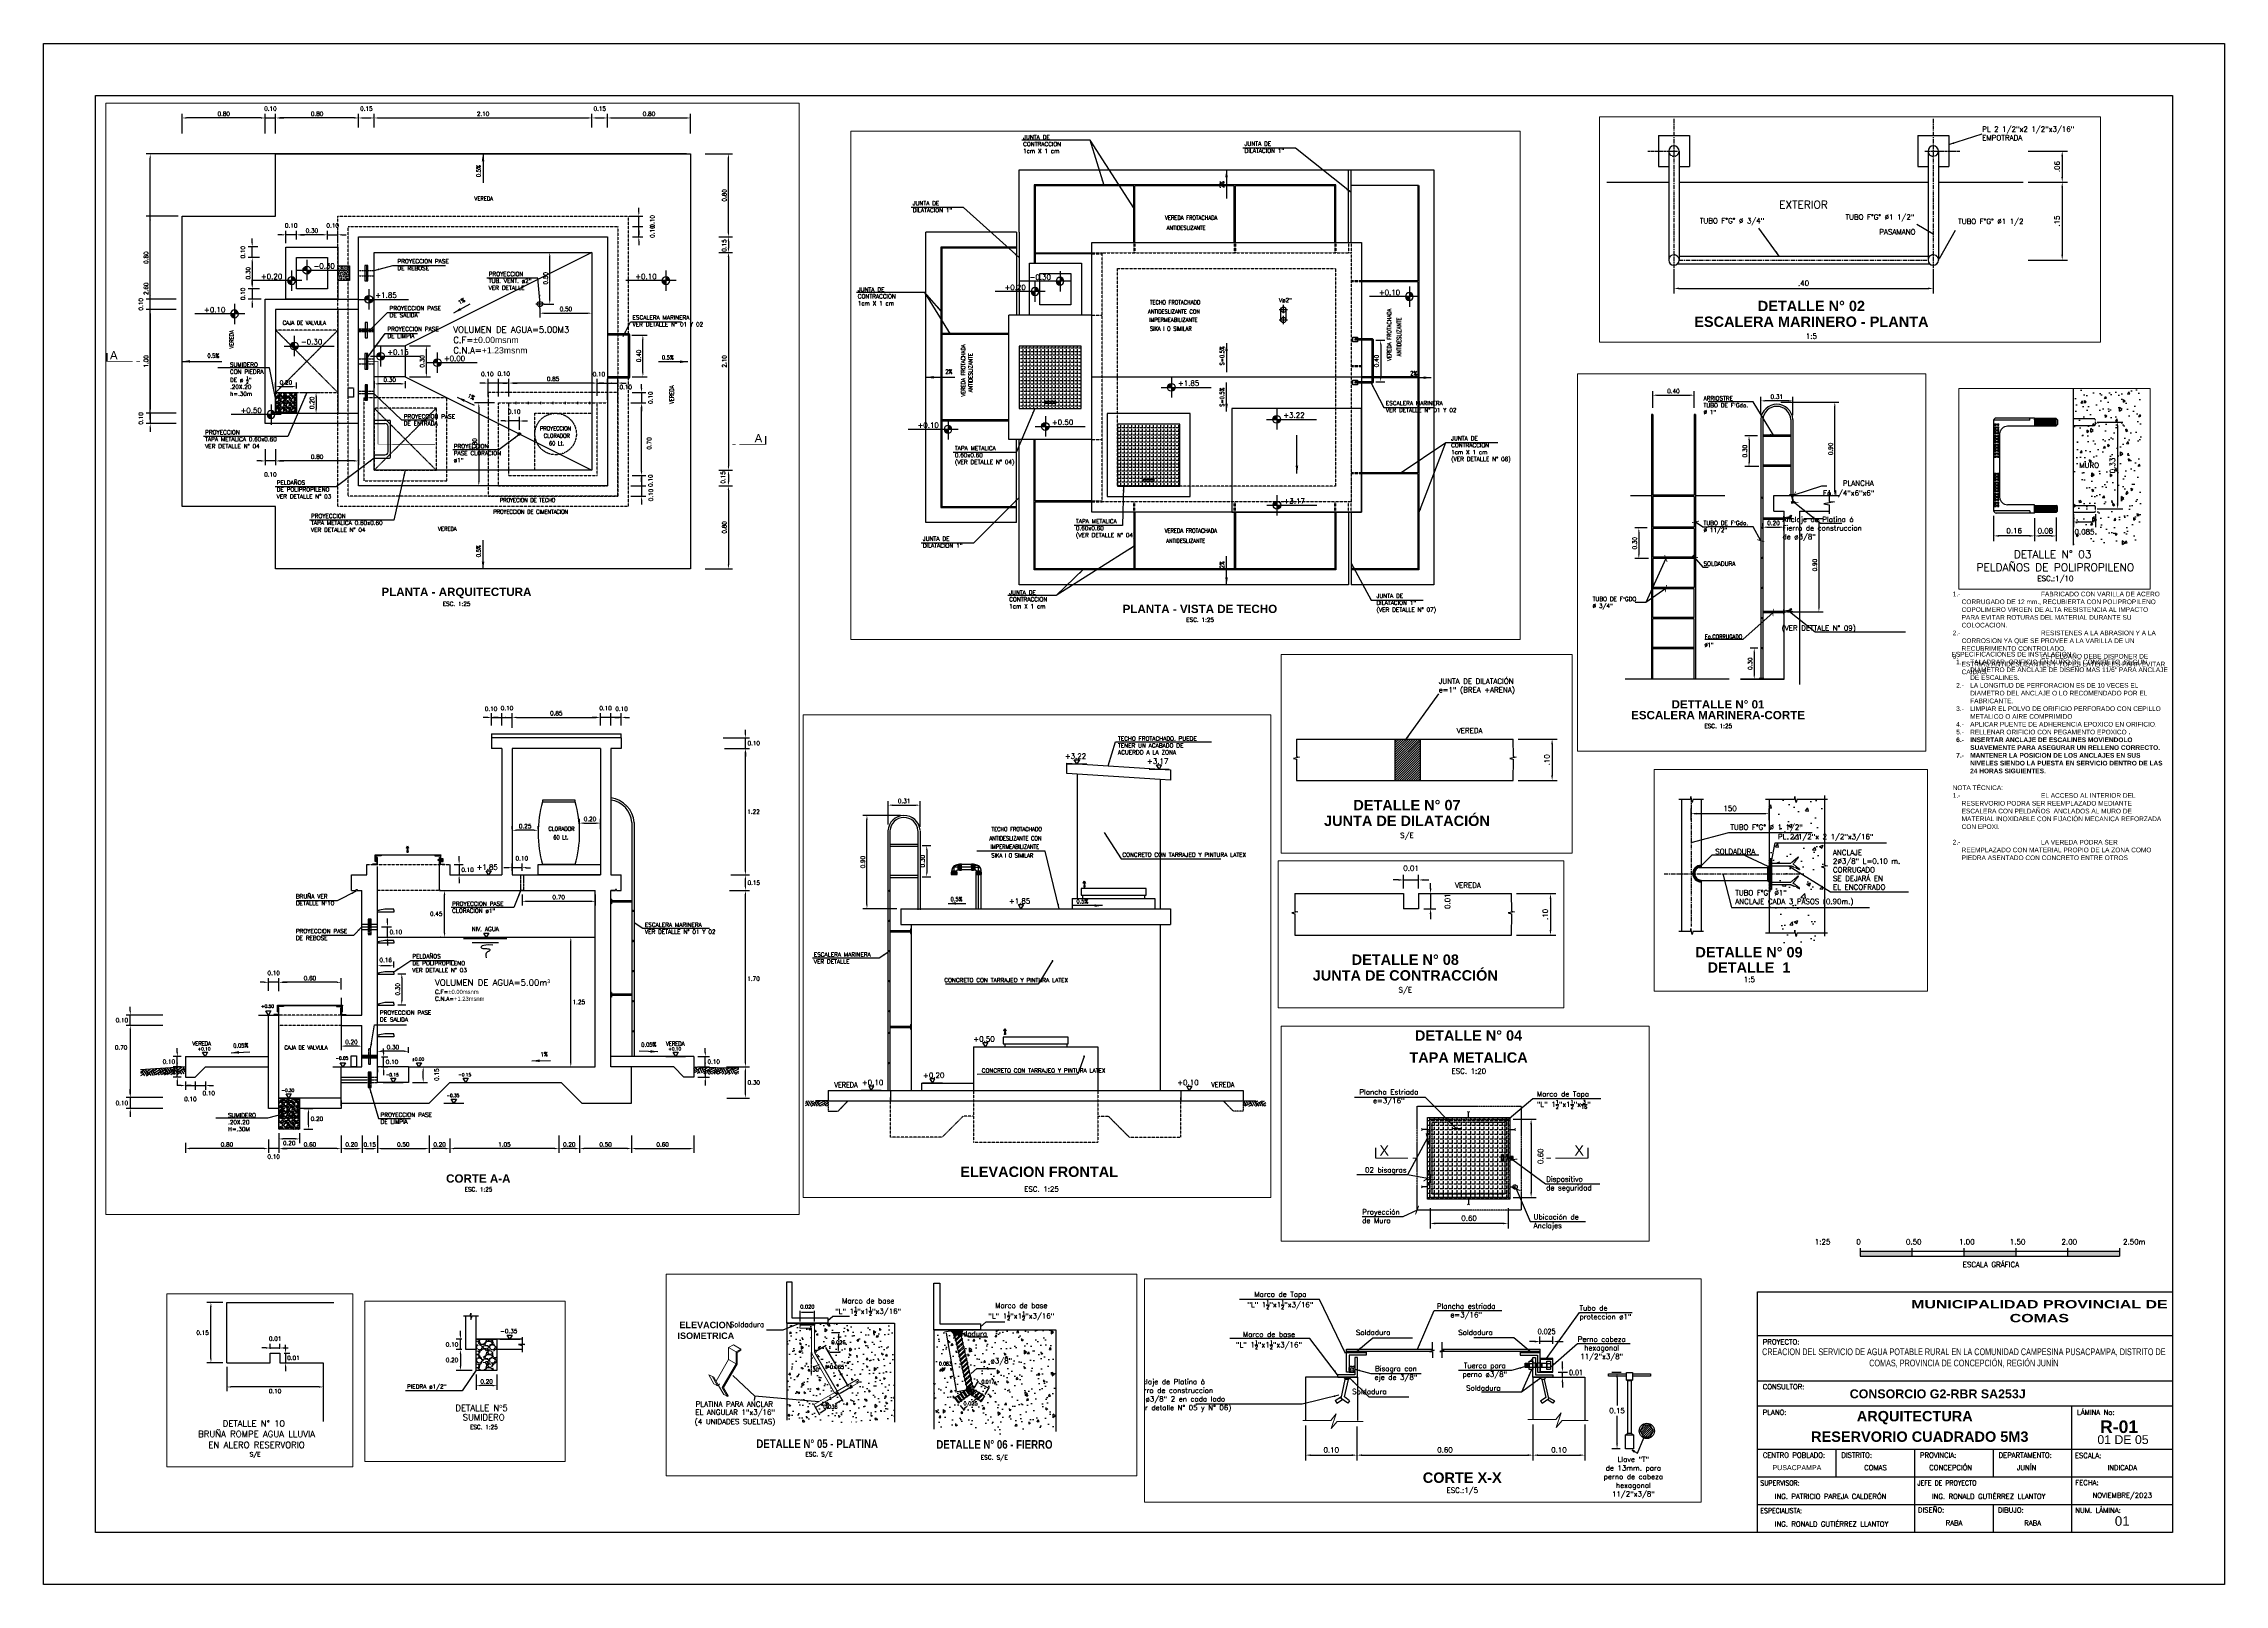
# Paper-space layout 'R-01' of a CAD drawing. Header units: metres, sheet in millimetres. Extents: x -8 to 833, y -5 to 589.
# The model-space entities are those that its viewports show. They can reach past a viewport. Long polylines and large blocks are cut down to what shows.
import ezdxf
from ezdxf.enums import TextEntityAlignment as Align

# ---------------------------------------------------------------- set-up
doc = ezdxf.new("R2010")
doc.units = ezdxf.units.M
for name, pattern in [('CENTER', [50.8, 31.75, -6.35, 6.35, -6.35]), ('CONTINUA', [0]), ('HIDDEN', [9.525, 6.35, -3.175]), ('HIDDEN2', [0.1875, 0.125, -0.0625])]:
    doc.linetypes.add(name, pattern=pattern)
for name, color, linetype in [('A-MURO', 6, 'Continuous'), ('A-NIVEL DE TERRENO NATURAL', 34, 'Continuous'), ('A-NIVELES', 7, 'Continuous'), ('A-PISO', 9, 'Continuous'), ('A-PUERTA', 2, 'Continuous'), ('ACHURADOS', 254, 'Continuous'), ('C-CASCO-01', 1, 'Continuous'), ('C-DETALLE-01', 1, 'Continuous'), ('C-DETALLE-02', 2, 'Continuous'), ('C-DETALLE-03', 3, 'Continuous'), ('FIERRO', 6, 'Continuous'), ('G-achurado', 9, 'Continuous'), ('G-acotado', 8, 'Continuous'), ('G-ejes', 9, 'CENTER'), ('G-proyecciones', 2, 'HIDDEN'), ('G-SIMBOLOGIA', 2, 'Continuous'), ('G-textos-notas', 7, 'Continuous'), ('G-textos-subtitulo', 3, 'Continuous'), ('G-textos-titulos', 4, 'Continuous'), ('S - VALVULA COMPUERTA', 2, 'Continuous'), ('S-TUBERIAS-NUEVAS', 3, 'Continuous'), ('TUBERIAS', 3, 'Continuous')]:
    doc.layers.add(name, color=color, linetype=linetype)
for name, color, linetype, lineweight in [('DETALLES', 40, 'Continuous', 9), ('ME', 250, 'Continuous', 25), ('PLATINA', 7, 'Continuous', 20), ('Textos', 7, 'Continuous', 18)]:
    doc.layers.add(name, color=color, linetype=linetype, lineweight=lineweight)
doc.styles.add('01COTAS', font='romans.shx')
doc.styles.add('1-NOTAS', font='romans.shx', dxfattribs={"height": 0.002})
doc.styles.add('1-TITULO', font='arialbd.ttf', dxfattribs={"height": 0.004})
doc.styles.add('10-NOTAS', font='romans.shx', dxfattribs={"height": 0.02})
doc.styles.add('10-SUBTITULO', font='romand.shx', dxfattribs={"height": 0.03})
doc.styles.add('1000-NOTAS', font='romans.shx', dxfattribs={"height": 2})
doc.styles.add('1000-TITULO', font='arialbd.ttf', dxfattribs={"height": 4})
doc.styles.add('20-NOTAS', font='romans.shx', dxfattribs={"height": 0.04})
doc.styles.add('20-SUBTITULO', font='romand.shx', dxfattribs={"height": 0.06})
doc.styles.add('20-TITULO', font='arialbd.ttf', dxfattribs={"height": 0.08})
doc.styles.add('25-NOTAS', font='romans.shx', dxfattribs={"height": 0.05})
doc.styles.add('25-TITULO', font='arialbd.ttf', dxfattribs={"height": 0.1})
doc.styles.add('5-NOTAS', font='romans.shx', dxfattribs={"height": 0.01})
doc.styles.add('5-TITULO', font='arialbd.ttf', dxfattribs={"height": 0.02})
doc.styles.add('ARIAL', font='arial.ttf', dxfattribs={"height": 1})
doc.styles.add('ROMANS', font='romans.shx')
doc.styles.get("Standard").update_dxf_attribs({"font": 'arial.ttf'})
doc.styles.add('Texto-06', font='romans.shx', dxfattribs={"width": 1.2, "oblique": 10, "height": 0.3})
doc.dimstyles.new('DIM-1', dxfattribs={"dimtxt": 0.05, "dimasz": 0.05, "dimexe": 0.05, "dimexo": 0.025, "dimgap": 0.03, "dimtad": 2, "dimtih": 1, "dimtoh": 1, "dimzin": 1, "dimdsep": 46, "dimtxsty": 'ROMANS', "dimblk": 'ARCHTICK', "dimcen": 0, "dimdle": 0.05, "dimclrd": 1, "dimclre": 1, "dimclrt": 256, "dimadec": 0, "dimazin": 0, "dimtfac": 1, "dimtofl": 0, "dimtmove": 0, "dimatfit": 3, "dimldrblk": 'ARCHTICK', "dimfxl": 1, "dimtolj": 1, "dimtzin": 1, "dimlwd": -1, "dimlwe": -1, "dimarcsym": 0})
doc.dimstyles.new('DIM-1-CORTE', dxfattribs={"dimscale": 0.001, "dimtxt": 2, "dimasz": 2, "dimexe": 2, "dimexo": 2, "dimgap": 1, "dimtad": 1, "dimtih": 1, "dimtoh": 1, "dimdec": 3, "dimzin": 1, "dimdsep": 46, "dimtxsty": '01COTAS', "dimcen": 25, "dimclrd": 9, "dimclre": 9, "dimclrt": 7, "dimadec": 0, "dimazin": 0, "dimtfac": 1, "dimtdec": 3, "dimtmove": 2, "dimatfit": 3, "dimfxl": 1, "dimtolj": 1, "dimtzin": 0, "dimarcsym": 0})
doc.dimstyles.new('DIM-10-PLANTA', dxfattribs={"dimscale": 0.01, "dimtxt": 2, "dimasz": 2, "dimexe": 2, "dimexo": 2, "dimgap": 1, "dimtad": 1, "dimzin": 1, "dimdsep": 46, "dimtxsty": '01COTAS', "dimcen": 25, "dimclrd": 9, "dimclre": 9, "dimclrt": 7, "dimadec": 0, "dimazin": 0, "dimtfac": 1, "dimtmove": 2, "dimatfit": 3, "dimfxl": 1, "dimtolj": 1, "dimtzin": 0, "dimarcsym": 0})
doc.dimstyles.new('DIM-2-PLANTA', dxfattribs={"dimscale": 0.002, "dimtxt": 2, "dimasz": 2, "dimexe": 2, "dimexo": 2, "dimgap": 1, "dimtad": 1, "dimzin": 1, "dimdsep": 46, "dimtxsty": '01COTAS', "dimcen": 25, "dimclrd": 9, "dimclre": 9, "dimclrt": 7, "dimadec": 0, "dimazin": 0, "dimtfac": 1, "dimtmove": 2, "dimatfit": 3, "dimfxl": 1, "dimtolj": 1, "dimtzin": 0, "dimarcsym": 0})
doc.dimstyles.new('DIM-20-CORTE', dxfattribs={"dimscale": 0.02, "dimtxt": 2, "dimasz": 2, "dimexe": 2, "dimexo": 2, "dimgap": 1, "dimtad": 2, "dimtih": 1, "dimtoh": 1, "dimzin": 1, "dimdsep": 46, "dimtxsty": '01COTAS', "dimcen": 25, "dimclrd": 9, "dimclre": 9, "dimclrt": 7, "dimadec": 0, "dimazin": 0, "dimtfac": 1, "dimtmove": 2, "dimatfit": 3, "dimfxl": 1, "dimtolj": 1, "dimtzin": 0, "dimarcsym": 0})
doc.dimstyles.new('DIM-20-PLANTA', dxfattribs={"dimscale": 0.02, "dimtxt": 2, "dimasz": 2, "dimexe": 2, "dimexo": 2, "dimgap": 1, "dimtad": 1, "dimzin": 1, "dimdsep": 46, "dimtxsty": '01COTAS', "dimcen": 25, "dimclrd": 9, "dimclre": 9, "dimclrt": 7, "dimadec": 0, "dimazin": 0, "dimtfac": 1, "dimtmove": 2, "dimatfit": 3, "dimfxl": 1, "dimtolj": 1, "dimtzin": 0, "dimarcsym": 0})
doc.dimstyles.new('DIM-5-CORTE', dxfattribs={"dimscale": 0.005, "dimtxt": 2, "dimasz": 2, "dimexe": 2, "dimexo": 2, "dimgap": 1, "dimtad": 1, "dimtih": 1, "dimtoh": 1, "dimdsep": 46, "dimtxsty": '01COTAS', "dimcen": 25, "dimclrd": 9, "dimclre": 9, "dimclrt": 7, "dimadec": 0, "dimazin": 0, "dimtfac": 1, "dimtmove": 2, "dimatfit": 3, "dimfxl": 1, "dimtolj": 1, "dimtzin": 0, "dimarcsym": 0})
doc.dimstyles.new('DIM-5-PLANTA', dxfattribs={"dimscale": 0.005, "dimtxt": 2, "dimasz": 2, "dimexe": 2, "dimexo": 2, "dimgap": 1, "dimtad": 1, "dimdec": 0, "dimlfac": 1000, "dimdsep": 46, "dimtxsty": '01COTAS', "dimcen": 25, "dimclrd": 9, "dimclre": 9, "dimclrt": 7, "dimadec": 0, "dimazin": 0, "dimtfac": 1, "dimtdec": 0, "dimtmove": 2, "dimatfit": 3, "dimfxl": 1, "dimtolj": 1, "dimtzin": 0, "dimarcsym": 0})
doc.dimstyles.new('DIM-50-PLANTA', dxfattribs={"dimscale": 0.05, "dimtxt": 2, "dimasz": 2, "dimexe": 2, "dimexo": 2, "dimgap": 1, "dimtad": 1, "dimdec": 0, "dimlfac": 1000, "dimtxsty": '01COTAS', "dimcen": 25, "dimclrd": 9, "dimclre": 9, "dimclrt": 7, "dimadec": 0, "dimazin": 0, "dimtfac": 1, "dimtdec": 0, "dimtmove": 2, "dimatfit": 3, "dimfxl": 1, "dimtolj": 1, "dimtzin": 0, "dimarcsym": 0})
pattern_1 = [(0, (0, 0), (0, 6.985), [5.08, -1.905]), (90, (0, 0), (-6.985, 4e-16), [5.08, -1.905])]
pattern_2 = [(100, (-18.177328, -18.7406974), (-0.00722282626, -0.00127357915), []), (100, (-18.175345, -18.737865), (-0.00722282626, -0.00127357915), [])]
pattern_3 = [(0, (-18.198747, -18.7406974), (0, 0.005588), [0.005588, -0.005588]), (90, (-18.198747, -18.7406974), (-0.005588, 3e-19), [0.005588, -0.005588])]
pattern_4 = [(90, (0, 0), (-0.034925, 2e-18), [0.0254, -0.009525]), (180, (0, 0), (-4e-18, -0.034925), [0.0254, -0.009525])]

# ---------------------------------------------------------------- blocks, each defined once
blk = doc.blocks.new('ESCALA-1')
for points in [[(0, 2), (20, 2), (20, 0), (0, 0)], [(40, 2), (60, 2), (60, 0), (40, 0)], [(80, 2), (100, 2), (100, 0), (80, 0)]]:
    blk.add_hatch(color=1).paths.add_polyline_path(points)
at = {"color": 1}
for p, q in [((0, 3.17), (0, 0)), ((0, 0), (100, 0)), ((20, 3.17), (20, 0)), ((40, 3.17), (40, 0)), ((60, 3.17), (60, 0)), ((80, 3.17), (80, 0)), ((100, 3.17), (100, 0)), ((100, 3.17), (100, 0))]:
    blk.add_line(p, q, dxfattribs=at)
blk.add_lwpolyline([(0, 2), (100, 2)], dxfattribs=at)
blk = doc.blocks.new('*D409')
at = {"color": 9, "lineweight": -2, "transparency": 16777216}
for p, q in [((170.7744, 191.4003), (170.9526, 191.4003)), ((170.9126, 191.3603), (170.9126, 190.8366)), ((170.7744, 190.7966), (170.9526, 190.7966))]:
    blk.add_line(p, q, dxfattribs=at)
at = {"color": 9, "transparency": 16777216}
for points in [[(170.906, 191.3603), (170.9193, 191.3603), (170.9126, 191.4003)], [(170.906, 190.8366), (170.9193, 190.8366), (170.9126, 190.7966)]]:
    blk.add_solid(points, dxfattribs=at)
at = {"layer": 'Defpoints', "color": 0, "transparency": 16777216}
for p in [(170.7344, 191.4003), (170.7344, 190.7966), (170.9126, 190.7966)]:
    blk.add_point(p, dxfattribs=at)
at = {"color": 7, "transparency": 16777216, "insert": (170.9847, 191.1135), "char_height": 0.04, "attachment_point": 5, "rotation": 90, "style": '01COTAS'}
blk.add_mtext('\\A1;0.60', dxfattribs=at)
blk = doc.blocks.new('*D410')
at = {"color": 9, "lineweight": -2, "transparency": 16777216}
for p, q in [((170.1328, 190.7142), (170.1328, 190.5556)), ((170.7344, 190.7142), (170.7344, 190.5556)), ((170.6944, 190.5956), (170.1728, 190.5956))]:
    blk.add_line(p, q, dxfattribs=at)
at = {"color": 9, "transparency": 16777216}
for points in [[(170.1728, 190.6023), (170.1728, 190.589), (170.1328, 190.5956)], [(170.6944, 190.6023), (170.6944, 190.589), (170.7344, 190.5956)]]:
    blk.add_solid(points, dxfattribs=at)
at = {"layer": 'Defpoints', "color": 0, "transparency": 16777216}
for p in [(170.1328, 190.7542), (170.7344, 190.7542), (170.1328, 190.5956)]:
    blk.add_point(p, dxfattribs=at)
at = {"color": 7, "transparency": 16777216, "insert": (170.4336, 190.6356), "char_height": 0.04, "attachment_point": 5, "style": '01COTAS'}
blk.add_mtext('\\A1;0.60', dxfattribs=at)
blk = doc.blocks.new('*D139')
at = {"color": 9, "lineweight": -2, "transparency": 16777216}
for p, q in [((182.4859, 188.153), (182.3653, 188.153)), ((182.4053, 188.113), (182.4053, 187.8965)), ((182.4989, 187.8565), (182.3653, 187.8565))]:
    blk.add_line(p, q, dxfattribs=at)
at = {"color": 9, "transparency": 16777216}
for points in [[(182.3986, 188.113), (182.412, 188.113), (182.4053, 188.153)], [(182.3986, 187.8965), (182.412, 187.8965), (182.4053, 187.8565)]]:
    blk.add_solid(points, dxfattribs=at)
at = {"layer": 'Defpoints', "color": 0, "transparency": 16777216}
for p in [(182.5259, 188.153), (182.4053, 187.8565), (182.5389, 187.8565)]:
    blk.add_point(p, dxfattribs=at)
at = {"color": 7, "transparency": 16777216, "insert": (182.3653, 188.0047), "char_height": 0.04, "attachment_point": 5, "rotation": 90, "style": '01COTAS'}
blk.add_mtext('\\A1;0.30', dxfattribs=at)
blk = doc.blocks.new('*D140')
at = {"color": 9, "lineweight": -2, "transparency": 16777216}
for p, q in [((182.5389, 189.3106), (182.5389, 189.4716)), ((182.9389, 189.3106), (182.9389, 189.4716)), ((182.5789, 189.4316), (182.8989, 189.4316))]:
    blk.add_line(p, q, dxfattribs=at)
at = {"color": 9, "transparency": 16777216}
for points in [[(182.5789, 189.4383), (182.5789, 189.425), (182.5389, 189.4316)], [(182.8989, 189.4383), (182.8989, 189.425), (182.9389, 189.4316)]]:
    blk.add_solid(points, dxfattribs=at)
at = {"layer": 'Defpoints', "color": 0, "transparency": 16777216}
for p in [(182.9389, 189.4316), (182.5389, 189.2706), (182.9389, 189.2706)]:
    blk.add_point(p, dxfattribs=at)
at = {"color": 7, "transparency": 16777216, "insert": (182.7389, 189.4716), "char_height": 0.04, "attachment_point": 5, "style": '01COTAS'}
blk.add_mtext('\\A1;0.40', dxfattribs=at)
blk = doc.blocks.new('*D141')
at = {"color": 9, "lineweight": -2, "transparency": 16777216}
for p, q in [((183.5811, 189.2412), (183.5811, 189.4173)), ((183.8903, 189.2388), (183.8903, 189.4173)), ((183.8503, 189.3773), (183.6211, 189.3773))]:
    blk.add_line(p, q, dxfattribs=at)
at = {"color": 9, "transparency": 16777216}
for points in [[(183.6211, 189.384), (183.6211, 189.3707), (183.5811, 189.3773)], [(183.8503, 189.384), (183.8503, 189.3707), (183.8903, 189.3773)]]:
    blk.add_solid(points, dxfattribs=at)
at = {"layer": 'Defpoints', "color": 0, "transparency": 16777216}
for p in [(183.5811, 189.3773), (183.5811, 189.2012), (183.8903, 189.1988)]:
    blk.add_point(p, dxfattribs=at)
at = {"color": 7, "transparency": 16777216, "insert": (183.7357, 189.4173), "char_height": 0.04, "attachment_point": 5, "style": '01COTAS'}
blk.add_mtext('\\A1;0.31', dxfattribs=at)
blk = doc.blocks.new('*D490')
at = {"color": 9, "lineweight": -2, "transparency": 16777216}
for p, q in [((183.6011, 188.1703), (183.6011, 188.1995)), ((183.806, 188.1703), (183.806, 188.1995)), ((183.6411, 188.1595), (183.766, 188.1595))]:
    blk.add_line(p, q, dxfattribs=at)
at = {"color": 9, "transparency": 16777216}
for points in [[(183.6411, 188.1662), (183.6411, 188.1528), (183.6011, 188.1595)], [(183.766, 188.1662), (183.766, 188.1528), (183.806, 188.1595)]]:
    blk.add_solid(points, dxfattribs=at)
at = {"layer": 'Defpoints', "color": 0, "transparency": 16777216}
for p in [(183.806, 188.1595), (183.6011, 188.1303), (183.806, 188.1303)]:
    blk.add_point(p, dxfattribs=at)
at = {"color": 7, "transparency": 16777216, "insert": (183.7036, 188.1995), "char_height": 0.04, "attachment_point": 5, "style": '01COTAS'}
blk.add_mtext('\\A1;0.20', dxfattribs=at)
blk = doc.blocks.new('*D491')
at = {"color": 9, "lineweight": -2, "transparency": 16777216}
for p, q in [((183.7757, 189.3639), (184.3346, 189.3639)), ((184.2946, 188.5039), (184.2946, 189.3239)), ((184.1929, 188.4639), (184.3346, 188.4639))]:
    blk.add_line(p, q, dxfattribs=at)
at = {"color": 9, "transparency": 16777216}
for points in [[(184.2879, 189.3239), (184.3013, 189.3239), (184.2946, 189.3639)], [(184.2879, 188.5039), (184.3013, 188.5039), (184.2946, 188.4639)]]:
    blk.add_solid(points, dxfattribs=at)
at = {"layer": 'Defpoints', "color": 0, "transparency": 16777216}
for p in [(183.7357, 189.3639), (184.2946, 189.3639), (184.1529, 188.4639)]:
    blk.add_point(p, dxfattribs=at)
at = {"color": 7, "transparency": 16777216, "insert": (184.2546, 188.9139), "char_height": 0.04, "attachment_point": 5, "rotation": 90, "style": '01COTAS'}
blk.add_mtext('\\A1;0.90', dxfattribs=at)
blk = doc.blocks.new('*D492')
at = {"color": 9, "lineweight": -2, "transparency": 16777216}
for p, q in [((183.996, 188.2439), (184.1814, 188.2439)), ((184.1414, 188.2039), (184.1414, 187.3839)), ((183.8392, 187.3439), (184.1814, 187.3439))]:
    blk.add_line(p, q, dxfattribs=at)
at = {"color": 9, "transparency": 16777216}
for points in [[(184.1347, 188.2039), (184.148, 188.2039), (184.1414, 188.2439)], [(184.1347, 187.3839), (184.148, 187.3839), (184.1414, 187.3439)]]:
    blk.add_solid(points, dxfattribs=at)
at = {"layer": 'Defpoints', "color": 0, "transparency": 16777216}
for p in [(183.956, 188.2439), (183.7992, 187.3439), (184.1414, 187.3439)]:
    blk.add_point(p, dxfattribs=at)
at = {"color": 7, "transparency": 16777216, "insert": (184.1014, 187.7939), "char_height": 0.04, "attachment_point": 5, "rotation": 90, "style": '01COTAS'}
blk.add_mtext('\\A1;0.90', dxfattribs=at)
blk = doc.blocks.new('*D493')
at = {"color": 9, "lineweight": -2, "transparency": 16777216}
for p, q in [((183.5512, 186.9939), (183.478, 186.9939)), ((183.518, 186.9539), (183.518, 186.7339)), ((183.5252, 186.6939), (183.478, 186.6939))]:
    blk.add_line(p, q, dxfattribs=at)
at = {"color": 9, "transparency": 16777216}
for points in [[(183.5113, 186.9539), (183.5246, 186.9539), (183.518, 186.9939)], [(183.5113, 186.7339), (183.5246, 186.7339), (183.518, 186.6939)]]:
    blk.add_solid(points, dxfattribs=at)
at = {"layer": 'Defpoints', "color": 0, "transparency": 16777216}
for p in [(183.5912, 186.9939), (183.518, 186.6939), (183.5652, 186.6939)]:
    blk.add_point(p, dxfattribs=at)
at = {"color": 7, "transparency": 16777216, "insert": (183.478, 186.8439), "char_height": 0.04, "attachment_point": 5, "rotation": 90, "style": '01COTAS'}
blk.add_mtext('\\A1;0.30', dxfattribs=at)
blk = doc.blocks.new('*D518')
at = {"layer": 'Defpoints', "color": 0, "transparency": 16777216}
for p in [(170.0328, 190.1683), (170.132, 190.1663), (170.132, 190.1013)]:
    blk.add_point(p, dxfattribs=at)
at = {"layer": 'G-acotado', "color": 9, "lineweight": -2, "transparency": 16777216}
for p, q in [((170.0328, 190.1583), (170.0328, 190.0913)), ((170.132, 190.1563), (170.132, 190.0913)), ((170.0428, 190.1013), (170.122, 190.1013))]:
    blk.add_line(p, q, dxfattribs=at)
at = {"layer": 'G-acotado', "color": 9, "transparency": 16777216}
for points in [[(170.0428, 190.1029), (170.0428, 190.0996), (170.0328, 190.1013)], [(170.122, 190.1029), (170.122, 190.0996), (170.132, 190.1013)]]:
    blk.add_solid(points, dxfattribs=at)
at = {"layer": 'G-acotado', "color": 7, "transparency": 16777216, "insert": (170.0824, 190.1113), "char_height": 0.01, "attachment_point": 5, "style": '01COTAS'}
blk.add_mtext('\\A1;0.10', dxfattribs=at)
blk = doc.blocks.new('*D519')
at = {"layer": 'Defpoints', "color": 0, "transparency": 16777216}
for p in [(170.132, 190.1663), (170.4714, 190.1702), (170.4714, 190.1013)]:
    blk.add_point(p, dxfattribs=at)
at = {"layer": 'G-acotado', "color": 9, "lineweight": -2, "transparency": 16777216}
for p, q in [((170.132, 190.1563), (170.132, 190.0913)), ((170.4714, 190.1602), (170.4714, 190.0913)), ((170.142, 190.1013), (170.4614, 190.1013))]:
    blk.add_line(p, q, dxfattribs=at)
at = {"layer": 'G-acotado', "color": 9, "transparency": 16777216}
for points in [[(170.142, 190.1029), (170.142, 190.0996), (170.132, 190.1013)], [(170.4614, 190.1029), (170.4614, 190.0996), (170.4714, 190.1013)]]:
    blk.add_solid(points, dxfattribs=at)
at = {"layer": 'G-acotado', "color": 7, "transparency": 16777216, "insert": (170.3017, 190.1113), "char_height": 0.01, "attachment_point": 5, "style": '01COTAS'}
blk.add_mtext('\\A1;0.60', dxfattribs=at)
blk = doc.blocks.new('*D520')
at = {"layer": 'Defpoints', "color": 0, "transparency": 16777216}
for p in [(170.4714, 190.1702), (170.5714, 190.1702), (170.5714, 190.1013)]:
    blk.add_point(p, dxfattribs=at)
at = {"layer": 'G-acotado', "color": 9, "lineweight": -2, "transparency": 16777216}
for p, q in [((170.4714, 190.1602), (170.4714, 190.0913)), ((170.5714, 190.1602), (170.5714, 190.0913)), ((170.4814, 190.1013), (170.5614, 190.1013))]:
    blk.add_line(p, q, dxfattribs=at)
at = {"layer": 'G-acotado', "color": 9, "transparency": 16777216}
for points in [[(170.4814, 190.1029), (170.4814, 190.0996), (170.4714, 190.1013)], [(170.5614, 190.1029), (170.5614, 190.0996), (170.5714, 190.1013)]]:
    blk.add_solid(points, dxfattribs=at)
at = {"layer": 'G-acotado', "color": 7, "transparency": 16777216, "insert": (170.5214, 190.1113), "char_height": 0.01, "attachment_point": 5, "style": '01COTAS'}
blk.add_mtext('\\A1;0.10', dxfattribs=at)
blk = doc.blocks.new('*D252')
at = {"layer": 'Defpoints', "color": 0, "transparency": 16777216}
for p in [(170.4849, 190.3203), (170.4849, 190.3057), (170.5099, 190.3057)]:
    blk.add_point(p, dxfattribs=at)
at = {"layer": 'G-acotado', "color": 9, "lineweight": -2, "transparency": 16777216}
for p, q in [((170.4749, 190.3203), (170.4649, 190.3203)), ((170.4849, 190.3157), (170.4849, 190.3303)), ((170.5099, 190.3203), (170.4849, 190.3203)), ((170.5099, 190.3157), (170.5099, 190.3303)), ((170.5199, 190.3203), (170.5299, 190.3203))]:
    blk.add_line(p, q, dxfattribs=at)
at = {"layer": 'G-acotado', "color": 9, "transparency": 16777216}
for points in [[(170.4749, 190.3219), (170.4749, 190.3186), (170.4849, 190.3203)], [(170.5199, 190.3219), (170.5199, 190.3186), (170.5099, 190.3203)]]:
    blk.add_solid(points, dxfattribs=at)
at = {"layer": 'G-acotado', "color": 7, "transparency": 16777216, "insert": (170.4977, 190.3396), "char_height": 0.01, "attachment_point": 5, "style": '01COTAS'}
blk.add_mtext('\\A1;{\\W0.8;0.025}', dxfattribs=at)
blk = doc.blocks.new('CORTE-HORIZONTAL')
at = {"color": 5, "const_width": 0.28}
for points in [[(0, 0), (12.49, 0)], [(14.25, 0), (16, 0)]]:
    blk.add_lwpolyline(points, dxfattribs=at)
blk.add_lwpolyline([(0, -4), (0, 0)])
at = {"color": 3, "style": 'ARIAL'}
blk.add_attdef('A', text='', height=4, dxfattribs=at).set_placement((3.34, -2.94), align=Align.MIDDLE)
blk = doc.blocks.new('*D253')
at = {"layer": 'Defpoints', "color": 0, "transparency": 16777216}
for p in [(170.5094, 190.2515), (170.5099, 190.2615), (170.5281, 190.2615)]:
    blk.add_point(p, dxfattribs=at)
at = {"layer": 'G-acotado', "color": 9, "lineweight": -2, "transparency": 16777216}
for p, q in [((170.5281, 190.2715), (170.5281, 190.2815)), ((170.5194, 190.2515), (170.5381, 190.2515)), ((170.5199, 190.2615), (170.5381, 190.2615)), ((170.5281, 190.2515), (170.5281, 190.2615)), ((170.5281, 190.2415), (170.5281, 190.2315))]:
    blk.add_line(p, q, dxfattribs=at)
at = {"layer": 'G-acotado', "color": 9, "transparency": 16777216}
for points in [[(170.5265, 190.2715), (170.5298, 190.2715), (170.5281, 190.2615)], [(170.5265, 190.2415), (170.5298, 190.2415), (170.5281, 190.2515)]]:
    blk.add_solid(points, dxfattribs=at)
at = {"layer": 'G-acotado', "color": 7, "transparency": 16777216, "insert": (170.5545, 190.2607), "char_height": 0.01, "attachment_point": 5, "style": '01COTAS'}
blk.add_mtext('\\A1;{\\W0.8;0.01}', dxfattribs=at)
blk = doc.blocks.new('*D254')
at = {"color": 9, "lineweight": -2, "transparency": 16777216}
for p, q in [((142.9925, 197.9726), (142.7026, 197.9726)), ((142.7426, 197.9326), (142.7426, 197.0127)), ((142.9925, 196.9727), (142.7026, 196.9727))]:
    blk.add_line(p, q, dxfattribs=at)
at = {"color": 9, "transparency": 16777216}
for points in [[(142.736, 197.9326), (142.7493, 197.9326), (142.7426, 197.9726)], [(142.736, 197.0127), (142.7493, 197.0127), (142.7426, 196.9727)]]:
    blk.add_solid(points, dxfattribs=at)
at = {"layer": 'Defpoints', "color": 0, "transparency": 16777216}
for p in [(143.0325, 197.9726), (142.7426, 196.9727), (143.0325, 196.9727)]:
    blk.add_point(p, dxfattribs=at)
at = {"color": 7, "transparency": 16777216, "insert": (142.7026, 197.4726), "char_height": 0.04, "attachment_point": 5, "rotation": 90, "style": '01COTAS'}
blk.add_mtext('\\A1;1.00', dxfattribs=at)
blk = doc.blocks.new('*D255')
at = {"color": 9, "lineweight": -2, "transparency": 16777216}
for p, q in [((143.9514, 196.6276), (143.9514, 196.4733)), ((144.7514, 196.6276), (144.7514, 196.4733)), ((144.7114, 196.5133), (143.9914, 196.5133))]:
    blk.add_line(p, q, dxfattribs=at)
at = {"color": 9, "transparency": 16777216}
for points in [[(143.9914, 196.52), (143.9914, 196.5066), (143.9514, 196.5133)], [(144.7114, 196.52), (144.7114, 196.5066), (144.7514, 196.5133)]]:
    blk.add_solid(points, dxfattribs=at)
at = {"layer": 'Defpoints', "color": 0, "transparency": 16777216}
for p in [(143.9514, 196.6676), (144.7514, 196.6676), (143.9514, 196.5133)]:
    blk.add_point(p, dxfattribs=at)
at = {"color": 7, "transparency": 16777216, "insert": (144.3514, 196.5533), "char_height": 0.04, "attachment_point": 5, "style": '01COTAS'}
blk.add_mtext('\\A1;0.80', dxfattribs=at)
blk = doc.blocks.new('*D256')
at = {"color": 9, "lineweight": -2, "transparency": 16777216}
for p, q in [((144.1515, 198.6475), (144.1515, 198.7325)), ((144.4515, 198.6475), (144.4515, 198.7325)), ((144.4115, 198.6925), (144.1915, 198.6925))]:
    blk.add_line(p, q, dxfattribs=at)
at = {"color": 9, "transparency": 16777216}
for points in [[(144.1915, 198.6992), (144.1915, 198.6859), (144.1515, 198.6925)], [(144.4115, 198.6992), (144.4115, 198.6859), (144.4515, 198.6925)]]:
    blk.add_solid(points, dxfattribs=at)
at = {"layer": 'Defpoints', "color": 0, "transparency": 16777216}
for p in [(144.1515, 198.6925), (144.1515, 198.6075), (144.4515, 198.6075)]:
    blk.add_point(p, dxfattribs=at)
at = {"color": 7, "transparency": 16777216, "insert": (144.3015, 198.7325), "char_height": 0.04, "attachment_point": 5, "style": '01COTAS'}
blk.add_mtext('\\A1;0.30', dxfattribs=at)
blk = doc.blocks.new('*D257')
at = {"layer": 'Defpoints', "color": 0, "transparency": 16777216}
for p in [(147.0014, 199.8189), (144.9014, 199.6865), (147.0014, 199.6865)]:
    blk.add_point(p, dxfattribs=at)
at = {"layer": 'G-achurado', "color": 9, "lineweight": -2, "transparency": 16777216}
for p, q in [((144.9014, 199.7265), (144.9014, 199.8589)), ((147.0014, 199.7265), (147.0014, 199.8589)), ((144.9414, 199.8189), (146.9614, 199.8189))]:
    blk.add_line(p, q, dxfattribs=at)
at = {"layer": 'G-achurado', "color": 9, "transparency": 16777216}
for points in [[(144.9414, 199.8256), (144.9414, 199.8122), (144.9014, 199.8189)], [(146.9614, 199.8256), (146.9614, 199.8122), (147.0014, 199.8189)]]:
    blk.add_solid(points, dxfattribs=at)
at = {"layer": 'G-achurado', "color": 7, "transparency": 16777216, "insert": (145.9514, 199.8589), "char_height": 0.04, "attachment_point": 5, "style": '01COTAS'}
blk.add_mtext('\\A1;2.10', dxfattribs=at)
blk = doc.blocks.new('*D258')
at = {"layer": 'Defpoints', "color": 0, "transparency": 16777216}
for p in [(143.8348, 198.1727), (143.726, 198.0727), (143.8514, 198.0727)]:
    blk.add_point(p, dxfattribs=at)
at = {"layer": 'G-achurado', "color": 9, "lineweight": -2, "transparency": 16777216}
for p, q in [((143.726, 198.2127), (143.726, 198.2527)), ((143.7948, 198.1727), (143.686, 198.1727)), ((143.726, 198.1727), (143.726, 198.0727)), ((143.8114, 198.0727), (143.686, 198.0727)), ((143.726, 198.0327), (143.726, 197.9927))]:
    blk.add_line(p, q, dxfattribs=at)
at = {"layer": 'G-achurado', "color": 9, "transparency": 16777216}
for points in [[(143.7193, 198.2127), (143.7326, 198.2127), (143.726, 198.1727)], [(143.7193, 198.0327), (143.7326, 198.0327), (143.726, 198.0727)]]:
    blk.add_solid(points, dxfattribs=at)
at = {"layer": 'G-achurado', "color": 7, "transparency": 16777216, "insert": (143.636, 198.1227), "char_height": 0.04, "attachment_point": 5, "rotation": 90, "style": '01COTAS'}
blk.add_mtext('\\A1;0.10', dxfattribs=at)
blk = doc.blocks.new('*D259')
at = {"layer": 'Defpoints', "color": 0, "transparency": 16777216}
for p in [(144.9014, 199.8189), (144.7514, 199.6865), (144.9014, 199.6865)]:
    blk.add_point(p, dxfattribs=at)
at = {"layer": 'G-achurado', "color": 9, "lineweight": -2, "transparency": 16777216}
for p, q in [((144.7514, 199.7265), (144.7514, 199.8589)), ((144.9014, 199.7265), (144.9014, 199.8589)), ((144.7914, 199.8189), (144.8614, 199.8189))]:
    blk.add_line(p, q, dxfattribs=at)
at = {"layer": 'G-achurado', "color": 9, "transparency": 16777216}
for points in [[(144.7914, 199.8256), (144.7914, 199.8122), (144.7514, 199.8189)], [(144.8614, 199.8256), (144.8614, 199.8122), (144.9014, 199.8189)]]:
    blk.add_solid(points, dxfattribs=at)
at = {"layer": 'G-achurado', "color": 7, "transparency": 16777216, "insert": (144.8264, 199.9089), "char_height": 0.04, "attachment_point": 5, "style": '01COTAS'}
blk.add_mtext('\\A1;0.15', dxfattribs=at)
blk = doc.blocks.new('*D260')
at = {"layer": 'Defpoints', "color": 0, "transparency": 16777216}
for p in [(147.1514, 199.8189), (147.0014, 199.6865), (147.1514, 199.6865)]:
    blk.add_point(p, dxfattribs=at)
at = {"layer": 'G-achurado', "color": 9, "lineweight": -2, "transparency": 16777216}
for p, q in [((147.0014, 199.7265), (147.0014, 199.8589)), ((147.1514, 199.7265), (147.1514, 199.8589)), ((147.0414, 199.8189), (147.1114, 199.8189))]:
    blk.add_line(p, q, dxfattribs=at)
at = {"layer": 'G-achurado', "color": 9, "transparency": 16777216}
for points in [[(147.0414, 199.8256), (147.0414, 199.8122), (147.0014, 199.8189)], [(147.1114, 199.8256), (147.1114, 199.8122), (147.1514, 199.8189)]]:
    blk.add_solid(points, dxfattribs=at)
at = {"layer": 'G-achurado', "color": 7, "transparency": 16777216, "insert": (147.0764, 199.9089), "char_height": 0.04, "attachment_point": 5, "style": '01COTAS'}
blk.add_mtext('\\A1;0.15', dxfattribs=at)
blk = doc.blocks.new('*D261')
at = {"layer": 'Defpoints', "color": 0, "transparency": 16777216}
for p in [(148.1848, 198.6727), (148.1848, 198.5227), (148.3172, 198.5227)]:
    blk.add_point(p, dxfattribs=at)
at = {"layer": 'G-achurado', "color": 9, "lineweight": -2, "transparency": 16777216}
for p, q in [((148.2248, 198.6727), (148.3572, 198.6727)), ((148.3172, 198.6327), (148.3172, 198.5627)), ((148.2248, 198.5227), (148.3572, 198.5227))]:
    blk.add_line(p, q, dxfattribs=at)
at = {"layer": 'G-achurado', "color": 9, "transparency": 16777216}
for points in [[(148.3105, 198.6327), (148.3239, 198.6327), (148.3172, 198.6727)], [(148.3105, 198.5627), (148.3239, 198.5627), (148.3172, 198.5227)]]:
    blk.add_solid(points, dxfattribs=at)
at = {"layer": 'G-achurado', "color": 7, "transparency": 16777216, "insert": (148.2759, 198.5892), "char_height": 0.04, "attachment_point": 5, "rotation": 90, "style": '01COTAS'}
blk.add_mtext('\\A1;0.15', dxfattribs=at)
blk = doc.blocks.new('*D262')
at = {"layer": 'Defpoints', "color": 0, "transparency": 16777216}
for p in [(148.1848, 198.5227), (148.1848, 196.4227), (148.3172, 196.4227)]:
    blk.add_point(p, dxfattribs=at)
at = {"layer": 'G-achurado', "color": 9, "lineweight": -2, "transparency": 16777216}
for p, q in [((148.2248, 198.5227), (148.3572, 198.5227)), ((148.3172, 198.4827), (148.3172, 196.4627)), ((148.2248, 196.4227), (148.3572, 196.4227))]:
    blk.add_line(p, q, dxfattribs=at)
at = {"layer": 'G-achurado', "color": 9, "transparency": 16777216}
for points in [[(148.3105, 198.4827), (148.3239, 198.4827), (148.3172, 198.5227)], [(148.3105, 196.4627), (148.3239, 196.4627), (148.3172, 196.4227)]]:
    blk.add_solid(points, dxfattribs=at)
at = {"layer": 'G-achurado', "color": 7, "transparency": 16777216, "insert": (148.2772, 197.4727), "char_height": 0.04, "attachment_point": 5, "rotation": 90, "style": '01COTAS'}
blk.add_mtext('\\A1;2.10', dxfattribs=at)
blk = doc.blocks.new('*D263')
at = {"layer": 'Defpoints', "color": 0, "transparency": 16777216}
for p in [(148.1848, 196.4227), (148.1848, 196.2727), (148.3172, 196.2727)]:
    blk.add_point(p, dxfattribs=at)
at = {"layer": 'G-achurado', "color": 9, "lineweight": -2, "transparency": 16777216}
for p, q in [((148.2248, 196.4227), (148.3572, 196.4227)), ((148.3172, 196.3827), (148.3172, 196.3127)), ((148.2248, 196.2727), (148.3572, 196.2727))]:
    blk.add_line(p, q, dxfattribs=at)
at = {"layer": 'G-achurado', "color": 9, "transparency": 16777216}
for points in [[(148.3105, 196.3827), (148.3239, 196.3827), (148.3172, 196.4227)], [(148.3105, 196.3127), (148.3239, 196.3127), (148.3172, 196.2727)]]:
    blk.add_solid(points, dxfattribs=at)
at = {"layer": 'G-achurado', "color": 7, "transparency": 16777216, "insert": (148.2647, 196.3541), "char_height": 0.04, "attachment_point": 5, "rotation": 90, "style": '01COTAS'}
blk.add_mtext('\\A1;0.15', dxfattribs=at)
blk = doc.blocks.new('*D264')
at = {"color": 9, "lineweight": -2, "transparency": 16777216}
for p, q in [((143.8514, 196.6276), (143.8514, 196.4733)), ((143.9514, 196.6276), (143.9514, 196.4733)), ((143.8114, 196.5133), (143.7714, 196.5133)), ((143.9514, 196.5133), (143.8514, 196.5133)), ((143.9914, 196.5133), (144.0314, 196.5133))]:
    blk.add_line(p, q, dxfattribs=at)
at = {"color": 9, "transparency": 16777216}
for points in [[(143.8114, 196.52), (143.8114, 196.5066), (143.8514, 196.5133)], [(143.9914, 196.52), (143.9914, 196.5066), (143.9514, 196.5133)]]:
    blk.add_solid(points, dxfattribs=at)
at = {"layer": 'Defpoints', "color": 0, "transparency": 16777216}
for p in [(143.8514, 196.6676), (143.9514, 196.6676), (143.8514, 196.5133)]:
    blk.add_point(p, dxfattribs=at)
at = {"color": 7, "transparency": 16777216, "insert": (143.9014, 196.3833), "char_height": 0.04, "attachment_point": 5, "style": '01COTAS'}
blk.add_mtext('\\A1;0.10', dxfattribs=at)
blk = doc.blocks.new('*D265')
at = {"color": 9, "lineweight": -2, "transparency": 16777216}
for p, q in [((142.7426, 198.1127), (142.7426, 198.1527)), ((142.9925, 198.0727), (142.7026, 198.0727)), ((142.7426, 197.9726), (142.7426, 198.0727)), ((142.9925, 197.9726), (142.7026, 197.9726)), ((142.7426, 197.9326), (142.7426, 197.8926))]:
    blk.add_line(p, q, dxfattribs=at)
at = {"color": 9, "transparency": 16777216}
for points in [[(142.736, 198.1127), (142.7493, 198.1127), (142.7426, 198.0727)], [(142.736, 197.9326), (142.7493, 197.9326), (142.7426, 197.9726)]]:
    blk.add_solid(points, dxfattribs=at)
at = {"layer": 'Defpoints', "color": 0, "transparency": 16777216}
for p in [(142.7426, 198.0727), (143.0325, 198.0727), (143.0325, 197.9726)]:
    blk.add_point(p, dxfattribs=at)
at = {"color": 7, "transparency": 16777216, "insert": (142.6526, 198.0226), "char_height": 0.04, "attachment_point": 5, "rotation": 90, "style": '01COTAS'}
blk.add_mtext('\\A1;0.10', dxfattribs=at)
blk = doc.blocks.new('*D266')
at = {"color": 9, "lineweight": -2, "transparency": 16777216}
for p, q in [((142.7426, 197.0127), (142.7426, 197.0527)), ((142.9925, 196.9727), (142.7026, 196.9727)), ((142.7426, 196.9727), (142.7426, 196.8726)), ((142.9925, 196.8726), (142.7026, 196.8726)), ((142.7426, 196.8326), (142.7426, 196.7926))]:
    blk.add_line(p, q, dxfattribs=at)
at = {"color": 9, "transparency": 16777216}
for points in [[(142.736, 197.0127), (142.7493, 197.0127), (142.7426, 196.9727)], [(142.736, 196.8326), (142.7493, 196.8326), (142.7426, 196.8726)]]:
    blk.add_solid(points, dxfattribs=at)
at = {"layer": 'Defpoints', "color": 0, "transparency": 16777216}
for p in [(143.0325, 196.9727), (142.7426, 196.8726), (143.0325, 196.8726)]:
    blk.add_point(p, dxfattribs=at)
at = {"color": 7, "transparency": 16777216, "insert": (142.6526, 196.9226), "char_height": 0.04, "attachment_point": 5, "rotation": 90, "style": '01COTAS'}
blk.add_mtext('\\A1;0.10', dxfattribs=at)
blk = doc.blocks.new('*D267')
at = {"color": 9, "lineweight": -2, "transparency": 16777216}
for p, q in [((143.7948, 198.4727), (143.6861, 198.4727)), ((143.7261, 198.4327), (143.7261, 198.2127)), ((143.7948, 198.1727), (143.6861, 198.1727))]:
    blk.add_line(p, q, dxfattribs=at)
at = {"color": 9, "transparency": 16777216}
for points in [[(143.7195, 198.4327), (143.7328, 198.4327), (143.7261, 198.4727)], [(143.7195, 198.2127), (143.7328, 198.2127), (143.7261, 198.1727)]]:
    blk.add_solid(points, dxfattribs=at)
at = {"layer": 'Defpoints', "color": 0, "transparency": 16777216}
for p in [(143.8348, 198.4727), (143.7261, 198.1727), (143.8348, 198.1727)]:
    blk.add_point(p, dxfattribs=at)
at = {"color": 7, "transparency": 16777216, "insert": (143.6861, 198.3227), "char_height": 0.04, "attachment_point": 5, "rotation": 90, "style": '01COTAS'}
blk.add_mtext('\\A1;0.30', dxfattribs=at)
blk = doc.blocks.new('*D268')
at = {"color": 9, "lineweight": -2, "transparency": 16777216}
for p, q in [((147.1514, 199.7265), (147.1514, 199.8589)), ((147.9514, 199.6705), (147.9514, 199.8589)), ((147.1914, 199.8189), (147.9114, 199.8189))]:
    blk.add_line(p, q, dxfattribs=at)
at = {"color": 9, "transparency": 16777216}
for points in [[(147.1914, 199.8256), (147.1914, 199.8122), (147.1514, 199.8189)], [(147.9114, 199.8256), (147.9114, 199.8122), (147.9514, 199.8189)]]:
    blk.add_solid(points, dxfattribs=at)
at = {"layer": 'Defpoints', "color": 0, "transparency": 16777216}
for p in [(147.9514, 199.8189), (147.1514, 199.6865), (147.9514, 199.6305)]:
    blk.add_point(p, dxfattribs=at)
at = {"color": 7, "transparency": 16777216, "insert": (147.5514, 199.8589), "char_height": 0.04, "attachment_point": 5, "style": '01COTAS'}
blk.add_mtext('\\A1;0.80', dxfattribs=at)
blk = doc.blocks.new('*D269')
at = {"color": 9, "lineweight": -2, "transparency": 16777216}
for p, q in [((148.0927, 199.4727), (148.3572, 199.4727)), ((148.3172, 198.7127), (148.3172, 199.4327)), ((148.2248, 198.6727), (148.3572, 198.6727))]:
    blk.add_line(p, q, dxfattribs=at)
at = {"color": 9, "transparency": 16777216}
for points in [[(148.3105, 199.4327), (148.3239, 199.4327), (148.3172, 199.4727)], [(148.3105, 198.7127), (148.3239, 198.7127), (148.3172, 198.6727)]]:
    blk.add_solid(points, dxfattribs=at)
at = {"layer": 'Defpoints', "color": 0, "transparency": 16777216}
for p in [(148.0527, 199.4727), (148.3172, 199.4727), (148.1848, 198.6727)]:
    blk.add_point(p, dxfattribs=at)
at = {"color": 7, "transparency": 16777216, "insert": (148.2772, 199.0727), "char_height": 0.04, "attachment_point": 5, "rotation": 90, "style": '01COTAS'}
blk.add_mtext('\\A1;0.80', dxfattribs=at)
blk = doc.blocks.new('*D270')
at = {"color": 9, "lineweight": -2, "transparency": 16777216}
for p, q in [((148.2248, 196.2727), (148.3572, 196.2727)), ((148.3172, 196.2327), (148.3172, 195.5127)), ((148.0927, 195.4727), (148.3572, 195.4727))]:
    blk.add_line(p, q, dxfattribs=at)
at = {"color": 9, "transparency": 16777216}
for points in [[(148.3105, 196.2327), (148.3239, 196.2327), (148.3172, 196.2727)], [(148.3105, 195.5127), (148.3239, 195.5127), (148.3172, 195.4727)]]:
    blk.add_solid(points, dxfattribs=at)
at = {"layer": 'Defpoints', "color": 0, "transparency": 16777216}
for p in [(148.1848, 196.2727), (148.0527, 195.4727), (148.3172, 195.4727)]:
    blk.add_point(p, dxfattribs=at)
at = {"color": 7, "transparency": 16777216, "insert": (148.2772, 195.8727), "char_height": 0.04, "attachment_point": 5, "rotation": 90, "style": '01COTAS'}
blk.add_mtext('\\A1;0.80', dxfattribs=at)
blk = doc.blocks.new('*D271')
at = {"color": 9, "lineweight": -2, "transparency": 16777216}
for p, q in [((143.9514, 199.6705), (143.9514, 199.8589)), ((144.7514, 199.7265), (144.7514, 199.8589)), ((144.7114, 199.8189), (143.9914, 199.8189))]:
    blk.add_line(p, q, dxfattribs=at)
at = {"color": 9, "transparency": 16777216}
for points in [[(143.9914, 199.8256), (143.9914, 199.8122), (143.9514, 199.8189)], [(144.7114, 199.8256), (144.7114, 199.8122), (144.7514, 199.8189)]]:
    blk.add_solid(points, dxfattribs=at)
at = {"layer": 'Defpoints', "color": 0, "transparency": 16777216}
for p in [(143.9514, 199.8189), (144.7514, 199.6865), (143.9514, 199.6305)]:
    blk.add_point(p, dxfattribs=at)
at = {"color": 7, "transparency": 16777216, "insert": (144.3514, 199.8589), "char_height": 0.04, "attachment_point": 5, "style": '01COTAS'}
blk.add_mtext('\\A1;0.80', dxfattribs=at)
blk = doc.blocks.new('*D521')
at = {"color": 9, "lineweight": -2, "transparency": 16777216}
for p, q in [((145.2414, 197.6227), (145.445, 197.6227)), ((145.405, 197.3627), (145.405, 197.5827)), ((145.2414, 197.3227), (145.445, 197.3227))]:
    blk.add_line(p, q, dxfattribs=at)
at = {"color": 9, "transparency": 16777216}
for points in [[(145.3983, 197.5827), (145.4116, 197.5827), (145.405, 197.6227)], [(145.3983, 197.3627), (145.4116, 197.3627), (145.405, 197.3227)]]:
    blk.add_solid(points, dxfattribs=at)
at = {"layer": 'Defpoints', "color": 0, "transparency": 16777216}
for p in [(145.2014, 197.6227), (145.405, 197.6227), (145.2014, 197.3227)]:
    blk.add_point(p, dxfattribs=at)
at = {"color": 7, "transparency": 16777216, "insert": (145.365, 197.4727), "char_height": 0.04, "attachment_point": 5, "rotation": 90, "style": '01COTAS'}
blk.add_mtext('\\A1;0.30', dxfattribs=at)
blk = doc.blocks.new('*D522')
at = {"color": 9, "lineweight": -2, "transparency": 16777216}
for p, q in [((144.4515, 198.6475), (144.4515, 198.7325)), ((144.5515, 198.6127), (144.5515, 198.7325)), ((144.4115, 198.6925), (144.3715, 198.6925)), ((144.4515, 198.6925), (144.5515, 198.6925)), ((144.5915, 198.6925), (144.6315, 198.6925))]:
    blk.add_line(p, q, dxfattribs=at)
at = {"color": 9, "transparency": 16777216}
for points in [[(144.4115, 198.6992), (144.4115, 198.6859), (144.4515, 198.6925)], [(144.5915, 198.6992), (144.5915, 198.6859), (144.5515, 198.6925)]]:
    blk.add_solid(points, dxfattribs=at)
at = {"layer": 'Defpoints', "color": 0, "transparency": 16777216}
for p in [(144.5515, 198.6925), (144.4515, 198.6075), (144.5515, 198.5727)]:
    blk.add_point(p, dxfattribs=at)
at = {"color": 7, "transparency": 16777216, "insert": (144.5015, 198.7825), "char_height": 0.04, "attachment_point": 5, "style": '01COTAS'}
blk.add_mtext('\\A1;0.10', dxfattribs=at)
blk = doc.blocks.new('*D272')
at = {"color": 9, "lineweight": -2, "transparency": 16777216}
for p, q in [((144.0515, 198.6127), (144.0515, 198.7325)), ((144.1515, 198.6475), (144.1515, 198.7325)), ((144.0115, 198.6925), (143.9715, 198.6925)), ((144.1515, 198.6925), (144.0515, 198.6925)), ((144.1915, 198.6925), (144.2315, 198.6925))]:
    blk.add_line(p, q, dxfattribs=at)
at = {"color": 9, "transparency": 16777216}
for points in [[(144.0115, 198.6992), (144.0115, 198.6859), (144.0515, 198.6925)], [(144.1915, 198.6992), (144.1915, 198.6859), (144.1515, 198.6925)]]:
    blk.add_solid(points, dxfattribs=at)
at = {"layer": 'Defpoints', "color": 0, "transparency": 16777216}
for p in [(144.0515, 198.6925), (144.1515, 198.6075), (144.0515, 198.5727)]:
    blk.add_point(p, dxfattribs=at)
at = {"color": 7, "transparency": 16777216, "insert": (144.1015, 198.7825), "char_height": 0.04, "attachment_point": 5, "style": '01COTAS'}
blk.add_mtext('\\A1;0.10', dxfattribs=at)
blk = doc.blocks.new('*D273')
at = {"layer": 'Defpoints', "color": 0, "transparency": 16777216}
for p in [(143.726, 198.5768), (143.8205, 198.5768), (143.8348, 198.4727)]:
    blk.add_point(p, dxfattribs=at)
at = {"layer": 'G-achurado', "color": 9, "lineweight": -2, "transparency": 16777216}
for p, q in [((143.726, 198.6168), (143.726, 198.6568)), ((143.7805, 198.5768), (143.686, 198.5768)), ((143.726, 198.4727), (143.726, 198.5768)), ((143.7948, 198.4727), (143.686, 198.4727)), ((143.726, 198.4327), (143.726, 198.3927))]:
    blk.add_line(p, q, dxfattribs=at)
at = {"layer": 'G-achurado', "color": 9, "transparency": 16777216}
for points in [[(143.7193, 198.6168), (143.7326, 198.6168), (143.726, 198.5768)], [(143.7193, 198.4327), (143.7326, 198.4327), (143.726, 198.4727)]]:
    blk.add_solid(points, dxfattribs=at)
at = {"layer": 'G-achurado', "color": 7, "transparency": 16777216, "insert": (143.636, 198.5247), "char_height": 0.04, "attachment_point": 5, "rotation": 90, "style": '01COTAS'}
blk.add_mtext('\\A1;0.10', dxfattribs=at)
blk = doc.blocks.new('A$C61750C6F')
at = {"layer": 'S-TUBERIAS-NUEVAS', "color": 2}
for p, q in [((0.0001, 0.2076), (0.0001, 0)), ((0.0058, 0.213), (0.4203, 0.213)), ((0.0131, 0.213), (0.0131, 0)), ((0.4131, 0.213), (0.4131, 0)), ((0.4261, 0.2076), (0.4261, 0)), ((0.0131, 0.2), (0.4131, 0.2))]:
    blk.add_line(p, q, dxfattribs=at)
for centre, start, end in [((0.0062, 0.2068), 94.2707, 172.6304), ((0.4199, 0.2068), 7.3696, 85.7293)]:
    blk.add_arc(centre, 0.00623, start, end, dxfattribs=at)
blk = doc.blocks.new('NIVEL-CORTE')
at = {"color": 1}
blk.add_line((-4.79, 0), (4.79, 0), dxfattribs=at)
blk.add_lwpolyline([(0, 0), (-1.22, 2.01), (1.22, 2.01), (0, 0)])
at = {"style": 'ROMANS'}
blk.add_attdef('+1.50', text='', height=2, dxfattribs=at).set_placement((-0.45, 2.95), align=Align.CENTER)
blk = doc.blocks.new('*D274')
at = {"color": 9, "lineweight": -2, "transparency": 16777216}
for p, q in [((146.6825, 190.013), (146.6825, 189.8453)), ((145.6324, 189.9837), (145.6324, 189.8453)), ((146.6425, 189.8853), (145.6724, 189.8853))]:
    blk.add_line(p, q, dxfattribs=at)
at = {"color": 9, "transparency": 16777216}
for points in [[(145.6724, 189.892), (145.6724, 189.8787), (145.6324, 189.8853)], [(146.6425, 189.892), (146.6425, 189.8787), (146.6825, 189.8853)]]:
    blk.add_solid(points, dxfattribs=at)
at = {"layer": 'Defpoints', "color": 0, "transparency": 16777216}
for p in [(146.6825, 190.053), (145.6324, 190.0237), (145.6324, 189.8853)]:
    blk.add_point(p, dxfattribs=at)
at = {"color": 7, "transparency": 16777216, "insert": (146.1575, 189.9253), "char_height": 0.04, "attachment_point": 5, "style": '01COTAS'}
blk.add_mtext('\\A1;1.05', dxfattribs=at)
blk = doc.blocks.new('*D275')
at = {"layer": 'Defpoints', "color": 0, "transparency": 16777216}
for p in [(142.9027, 191.073), (142.5503, 190.3767), (142.9027, 190.3767)]:
    blk.add_point(p, dxfattribs=at)
at = {"layer": 'G-acotado', "color": 9, "lineweight": -2, "transparency": 16777216}
for p, q in [((142.8627, 191.073), (142.5103, 191.073)), ((142.5503, 191.033), (142.5503, 190.4167)), ((142.8627, 190.3767), (142.5103, 190.3767))]:
    blk.add_line(p, q, dxfattribs=at)
at = {"layer": 'G-acotado', "color": 9, "transparency": 16777216}
for points in [[(142.5436, 191.033), (142.5569, 191.033), (142.5503, 191.073)], [(142.5436, 190.4167), (142.5569, 190.4167), (142.5503, 190.3767)]]:
    blk.add_solid(points, dxfattribs=at)
at = {"layer": 'G-acotado', "color": 7, "transparency": 16777216, "insert": (142.4621, 190.8606), "char_height": 0.04, "attachment_point": 5, "style": '01COTAS'}
blk.add_mtext('\\A1;0.70', dxfattribs=at)
blk = doc.blocks.new('*D276')
at = {"color": 9, "lineweight": -2, "transparency": 16777216}
for p, q in [((144.9324, 190.8089), (144.9324, 190.863)), ((145.2324, 190.8089), (145.2324, 190.863)), ((145.1924, 190.823), (144.9724, 190.823))]:
    blk.add_line(p, q, dxfattribs=at)
at = {"color": 9, "transparency": 16777216}
for points in [[(144.9724, 190.8297), (144.9724, 190.8163), (144.9324, 190.823)], [(145.1924, 190.8297), (145.1924, 190.8163), (145.2324, 190.823)]]:
    blk.add_solid(points, dxfattribs=at)
at = {"layer": 'Defpoints', "color": 0, "transparency": 16777216}
for p in [(144.9324, 190.823), (144.9324, 190.7689), (145.2324, 190.7689)]:
    blk.add_point(p, dxfattribs=at)
at = {"color": 7, "transparency": 16777216, "insert": (145.0824, 190.863), "char_height": 0.04, "attachment_point": 5, "style": '01COTAS'}
blk.add_mtext('\\A1;0.30', dxfattribs=at)
blk = doc.blocks.new('tapa 0.60')
for points in [[(0.5995, 0.051), (0.5924, 0.051, 0.301396), (0.5995, 0.0578)], [(0.5995, 0.0282), (0.5995, 0.0351), (0.5924, 0.0351, -0.301396)], [(0.5995, 0.0351), (0.5924, 0.0351, -0.301396), (0.5995, 0.0282)]]:
    blk.add_hatch(color=8).paths.add_polyline_path(points)
h = blk.add_hatch(color=8)
h.paths.add_polyline_path([(-0.0047, 0.0427, -0.207605), (-0.0085, 0.041, -0.319124), (-0.0047, 0.0356)])
h.paths.add_polyline_path([(-0.0047, 0.0356, -0.414214), (-0.0104, 0.0299), (-0.0047, 0.0299)])
h.paths.add_polyline_path([(-0.0161, 0.0356), (-0.0161, 0.0299), (-0.0104, 0.0299, -0.414214)])
h.paths.add_polyline_path([(-0.0122, 0.041, -0.207605), (-0.0161, 0.0427), (-0.0161, 0.0356, -0.319124)])
at = {"color": 8}
for p, q in [((-0.0209, 0.0896), (-0.0209, 0.0943)), ((-0.0209, 0.0943), (0.6134, 0.0943)), ((0.5881, 0.0943), (0.6134, 0.0943)), ((0.6134, 0.0943), (0.6134, 0.0896)), ((0.6134, 0.0896), (-0.0209, 0.0896)), ((-0.0209, 0.0896), (-0.0209, 0.0896)), ((-0.0209, 0.0896), (-0.0209, 0.0896)), ((-0.0209, 0.03), (-0.0209, 0.0876)), ((-0.0209, 0.0876), (0.0367, 0.0876)), ((0.0367, 0.0829), (-0.0161, 0.0829)), ((-0.0161, 0.0829), (-0.0161, 0.0299)), ((0, 0.0696), (-0.0047, 0.0696)), ((-0.0047, 0.0696), (-0.0047, 0.0049)), ((0, 0), (0, 0.0696)), ((0.0367, 0.0876), (0.0367, 0.0829)), ((0.6134, 0.0876), (0.5556, 0.0876)), ((0.5556, 0.0876), (0.5556, 0.0829)), ((0.5556, 0.0829), (0.6085, 0.0829)), ((0.5995, 0), (0.5995, 0.0696)), ((0.5995, 0.0696), (0.6042, 0.0696)), ((0.6042, 0.0696), (0.6042, 0.0049)), ((0.6085, 0.0829), (0.6085, 0.03)), ((0.6134, 0.0301), (0.6134, 0.0876)), ((0.5847, 0.0386), (0.5847, 0.0474)), ((0.5847, 0.0474), (0.5924, 0.0474)), ((0.5924, 0.0351), (0.5924, 0.051)), ((0.5924, 0.051), (0.5995, 0.051)), ((0.5924, 0.0474), (0.5924, 0.0386)), ((0.5924, 0.0463), (0.5995, 0.0463)), ((0.5995, 0.051), (0.5995, 0.0351)), ((0.6042, 0.0386), (0.6042, 0.0474)), ((0.6042, 0.0474), (0.6085, 0.0474)), ((0.6085, 0.0474), (0.6085, 0.0386)), ((0.6134, 0.0563), (0.6134, 0.03)), ((0.6348, 0.0563), (0.6134, 0.0563)), ((0.6134, 0.055), (0.6348, 0.055)), ((0.6134, 0.0386), (0.6134, 0.0474)), ((0.6134, 0.0474), (0.6228, 0.0474)), ((0.6171, 0.0474), (0.6171, 0.0386)), ((0.6228, 0.0351), (0.6228, 0.051)), ((0.6228, 0.051), (0.63, 0.051)), ((0.6228, 0.0474), (0.6228, 0.0386)), ((0.6228, 0.0463), (0.63, 0.0463)), ((0.63, 0.051), (0.63, 0.0351)), ((0.6348, 0.03), (0.6348, 0.0563)), ((-0.0161, 0.0299), (-0.0209, 0.0299)), ((-0.0161, 0.0299), (-0.0047, 0.0299)), ((0.5924, 0.0386), (0.5847, 0.0386)), ((0.5924, 0.0397), (0.5995, 0.0397)), ((0.5995, 0.0351), (0.5924, 0.0351)), ((0.6085, 0.0386), (0.6042, 0.0386)), ((0.6085, 0.03), (0.6134, 0.03)), ((0.6134, 0.0386), (0.6087, 0.0386)), ((0.6228, 0.0386), (0.6134, 0.0386)), ((0.6134, 0.0313), (0.6348, 0.0313)), ((0.6134, 0.03), (0.6348, 0.03)), ((0.6228, 0.0397), (0.63, 0.0397)), ((0.63, 0.0351), (0.6228, 0.0351)), ((-0.0047, 0.0049), (-0.048, 0.0049)), ((-0.048, 0.0049), (-0.048, 0)), ((-0.0479, 0), (0, 0)), ((0.6475, 0), (0.5995, 0)), ((0.6042, 0.0049), (0.6475, 0.0049)), ((0.6475, 0.0049), (0.6475, 0))]:
    blk.add_line(p, q, dxfattribs=at)
at = {"color": 8, "linetype": 'Continuous'}
for p, q in [((0.5847, 0.0433), (0.5858, 0.0474)), ((0.5847, 0.0391), (0.5869, 0.0474)), ((0.5857, 0.0386), (0.588, 0.0474)), ((0.5868, 0.0386), (0.5891, 0.0474)), ((0.5879, 0.0386), (0.5903, 0.0474)), ((0.589, 0.0386), (0.5914, 0.0474)), ((0.5901, 0.0386), (0.5924, 0.0469)), ((0.6042, 0.0453), (0.6048, 0.0474)), ((0.6042, 0.0411), (0.6059, 0.0474)), ((0.6046, 0.0386), (0.607, 0.0474)), ((0.6057, 0.0386), (0.6081, 0.0474)), ((0.6134, 0.0462), (0.6137, 0.0474)), ((0.6134, 0.0421), (0.6148, 0.0474)), ((0.6136, 0.0386), (0.6159, 0.0474)), ((0.6147, 0.0386), (0.617, 0.0474)), ((0.5912, 0.0386), (0.5924, 0.0428)), ((0.6069, 0.0386), (0.6085, 0.0446)), ((0.608, 0.0386), (0.6085, 0.0405)), ((0.6158, 0.0386), (0.6171, 0.0434)), ((0.6169, 0.0386), (0.6171, 0.0393))]:
    blk.add_line(p, q, dxfattribs=at)
at = {"color": 8, "linetype": 'HIDDEN2'}
for p, q in [((0.6042, 0.0474), (0.5995, 0.0474)), ((0.6134, 0.0474), (0.6087, 0.0474)), ((0.6042, 0.0386), (0.5995, 0.0386))]:
    blk.add_line(p, q, dxfattribs=at)
at = {"color": 8}
for radius in [0.0057, 0.00276]:
    blk.add_circle((-0.0104, 0.0356), radius, dxfattribs=at)
for centre, radius, start, end in [((0.5908, 0.0598), 0.00897, 280.1365, 347.2269), ((-0.0122, 0.0462), 0.00527, 222.2945, 270), ((-0.0086, 0.0462), 0.00527, 270, 317.7055)]:
    blk.add_arc(centre, radius, start, end, dxfattribs=at)
blk = doc.blocks.new('A$C0DF40056')
at = {"color": 8}
for p, q in [((0.034, 0.0896), (0.034, 0.0943)), ((0.034, 0.0943), (0.6614, 0.0943)), ((0.6361, 0.0943), (0.6614, 0.0943)), ((0.6614, 0.0943), (0.6614, 0.0896)), ((0.6614, 0.0896), (0.034, 0.0896)), ((0.034, 0.0896), (0.034, 0.0896)), ((0.034, 0.0896), (0.034, 0.0896)), ((0.0342, 0.0301), (0.0342, 0.0876)), ((0.0342, 0.0876), (0.0919, 0.0876)), ((0.0919, 0.0829), (0.0391, 0.0829)), ((0.0391, 0.0829), (0.0391, 0.03)), ((0.048, 0.0696), (0.0434, 0.0696)), ((0.0434, 0.0696), (0.0434, 0.0049)), ((0.048, 0), (0.048, 0.0696)), ((0.0919, 0.0876), (0.0919, 0.0829)), ((0.6614, 0.0876), (0.6037, 0.0876)), ((0.6037, 0.0876), (0.6037, 0.0829)), ((0.6037, 0.0829), (0.6565, 0.0829)), ((0.6475, 0), (0.6475, 0.0696)), ((0.6475, 0.0696), (0.6522, 0.0696)), ((0.6522, 0.0696), (0.6522, 0.0049)), ((0.6565, 0.0829), (0.6565, 0.03)), ((0.6614, 0.0301), (0.6614, 0.0876)), ((0.0342, 0.03), (0.0391, 0.03)), ((0.6614, 0.03), (0.6565, 0.03)), ((0.0434, 0.0049), (0, 0.0049)), ((0, 0.0049), (0, 0)), ((0.0001, 0), (0.048, 0)), ((0.6955, 0), (0.6475, 0)), ((0.6522, 0.0049), (0.6956, 0.0049)), ((0.6956, 0.0049), (0.6956, 0))]:
    blk.add_line(p, q, dxfattribs=at)
blk = doc.blocks.new('*D277')
at = {"layer": 'Defpoints', "color": 0, "transparency": 16777216}
for p in [(142.9027, 190.3767), (142.5503, 190.273), (142.9027, 190.273)]:
    blk.add_point(p, dxfattribs=at)
at = {"layer": 'G-acotado', "color": 9, "lineweight": -2, "transparency": 16777216}
for p, q in [((142.5503, 190.4167), (142.5503, 190.4567)), ((142.8627, 190.3767), (142.5103, 190.3767)), ((142.5503, 190.3767), (142.5503, 190.273)), ((142.8627, 190.273), (142.5103, 190.273)), ((142.5503, 190.233), (142.5503, 190.193))]:
    blk.add_line(p, q, dxfattribs=at)
at = {"layer": 'G-acotado', "color": 9, "transparency": 16777216}
for points in [[(142.5436, 190.4167), (142.5569, 190.4167), (142.5503, 190.3767)], [(142.5436, 190.233), (142.5569, 190.233), (142.5503, 190.273)]]:
    blk.add_solid(points, dxfattribs=at)
at = {"layer": 'G-acotado', "color": 7, "transparency": 16777216, "insert": (142.4693, 190.3249), "char_height": 0.04, "attachment_point": 5, "style": '01COTAS'}
blk.add_mtext('\\A1;0.10', dxfattribs=at)
blk = doc.blocks.new('*D278')
at = {"layer": 'Defpoints', "color": 0, "transparency": 16777216}
for p in [(142.5503, 191.173), (142.9027, 191.173), (142.9027, 191.073)]:
    blk.add_point(p, dxfattribs=at)
at = {"layer": 'G-acotado', "color": 9, "lineweight": -2, "transparency": 16777216}
for p, q in [((142.5503, 191.213), (142.5503, 191.253)), ((142.8627, 191.173), (142.5103, 191.173)), ((142.5503, 191.073), (142.5503, 191.173)), ((142.8627, 191.073), (142.5103, 191.073)), ((142.5503, 191.033), (142.5503, 190.993))]:
    blk.add_line(p, q, dxfattribs=at)
at = {"layer": 'G-acotado', "color": 9, "transparency": 16777216}
for points in [[(142.5436, 191.213), (142.5569, 191.213), (142.5503, 191.173)], [(142.5436, 191.033), (142.5569, 191.033), (142.5503, 191.073)]]:
    blk.add_solid(points, dxfattribs=at)
at = {"layer": 'G-acotado', "color": 7, "transparency": 16777216, "insert": (142.4693, 191.123), "char_height": 0.04, "attachment_point": 5, "style": '01COTAS'}
blk.add_mtext('\\A1;0.10', dxfattribs=at)
blk = doc.blocks.new('*D279')
at = {"color": 9, "lineweight": -2, "transparency": 16777216}
for p, q in [((147.3826, 190.0122), (147.3826, 189.8453)), ((147.9824, 190.0122), (147.9824, 189.8453)), ((147.4226, 189.8853), (147.9424, 189.8853))]:
    blk.add_line(p, q, dxfattribs=at)
at = {"color": 9, "transparency": 16777216}
for points in [[(147.4226, 189.892), (147.4226, 189.8787), (147.3826, 189.8853)], [(147.9424, 189.892), (147.9424, 189.8787), (147.9824, 189.8853)]]:
    blk.add_solid(points, dxfattribs=at)
at = {"layer": 'Defpoints', "color": 0, "transparency": 16777216}
for p in [(147.3826, 190.0522), (147.9824, 190.0522), (147.9824, 189.8853)]:
    blk.add_point(p, dxfattribs=at)
at = {"color": 7, "transparency": 16777216, "insert": (147.6825, 189.9253), "char_height": 0.04, "attachment_point": 5, "style": '01COTAS'}
blk.add_mtext('\\A1;0.60', dxfattribs=at)
blk = doc.blocks.new('*D280')
at = {"color": 9, "lineweight": -2, "transparency": 16777216}
for p, q in [((144.5822, 190.013), (144.5822, 189.8453)), ((144.7854, 190.013), (144.7854, 189.8453)), ((144.6222, 189.8853), (144.7454, 189.8853))]:
    blk.add_line(p, q, dxfattribs=at)
at = {"color": 9, "transparency": 16777216}
for points in [[(144.6222, 189.892), (144.6222, 189.8787), (144.5822, 189.8853)], [(144.7454, 189.892), (144.7454, 189.8787), (144.7854, 189.8853)]]:
    blk.add_solid(points, dxfattribs=at)
at = {"layer": 'Defpoints', "color": 0, "transparency": 16777216}
for p in [(144.5822, 190.053), (144.7854, 190.053), (144.7854, 189.8853)]:
    blk.add_point(p, dxfattribs=at)
at = {"color": 7, "transparency": 16777216, "insert": (144.6838, 189.9253), "char_height": 0.04, "attachment_point": 5, "style": '01COTAS'}
blk.add_mtext('\\A1;0.20', dxfattribs=at)
blk = doc.blocks.new('*D281')
at = {"color": 9, "lineweight": -2, "transparency": 16777216}
for p, q in [((144.9324, 190.013), (144.9324, 189.8453)), ((144.7854, 189.988), (144.7854, 189.8453)), ((144.8254, 189.8853), (144.8924, 189.8853))]:
    blk.add_line(p, q, dxfattribs=at)
at = {"color": 9, "transparency": 16777216}
for points in [[(144.8254, 189.892), (144.8254, 189.8787), (144.7854, 189.8853)], [(144.8924, 189.892), (144.8924, 189.8787), (144.9324, 189.8853)]]:
    blk.add_solid(points, dxfattribs=at)
at = {"layer": 'Defpoints', "color": 0, "transparency": 16777216}
for p in [(144.9324, 190.053), (144.7854, 190.028), (144.9324, 189.8853)]:
    blk.add_point(p, dxfattribs=at)
at = {"color": 7, "transparency": 16777216, "insert": (144.8589, 189.9244), "char_height": 0.04, "attachment_point": 5, "style": '01COTAS'}
blk.add_mtext('\\A1;0.15', dxfattribs=at)
blk = doc.blocks.new('*D282')
at = {"color": 9, "lineweight": -2, "transparency": 16777216}
for p, q in [((144.9324, 190.013), (144.9324, 189.8453)), ((145.4324, 190.013), (145.4324, 189.8453)), ((144.9724, 189.8853), (145.3924, 189.8853))]:
    blk.add_line(p, q, dxfattribs=at)
at = {"color": 9, "transparency": 16777216}
for points in [[(144.9724, 189.892), (144.9724, 189.8787), (144.9324, 189.8853)], [(145.3924, 189.892), (145.3924, 189.8787), (145.4324, 189.8853)]]:
    blk.add_solid(points, dxfattribs=at)
at = {"layer": 'Defpoints', "color": 0, "transparency": 16777216}
for p in [(144.9324, 190.053), (145.4324, 190.053), (145.4324, 189.8853)]:
    blk.add_point(p, dxfattribs=at)
at = {"color": 7, "transparency": 16777216, "insert": (145.1824, 189.9253), "char_height": 0.04, "attachment_point": 5, "style": '01COTAS'}
blk.add_mtext('\\A1;0.50', dxfattribs=at)
blk = doc.blocks.new('NIVEL-PLANTA')
h = blk.add_hatch(color=1)
h.paths.add_polyline_path([(0, 1.5, 0.414214), (-1.5, 0), (0, 0)])
h.paths.add_polyline_path([(0, -1.5, 0.414214), (1.5, 0), (0, 0)])
at = {"color": 1}
for p, q in [((0, 3.922), (0, -3.922)), ((-3.925, 0), (15.38, 0))]:
    blk.add_line(p, q, dxfattribs=at)
blk.add_circle((0, 0), 1.5, dxfattribs=at)
at = {"style": 'ROMANS'}
blk.add_attdef('NIVEL', (2.536, 0.602), '', height=2, dxfattribs=at)
blk = doc.blocks.new('*D523')
at = {"color": 9, "lineweight": -2, "transparency": 16777216}
for p, q in [((145.2724, 190.673), (145.4144, 190.673)), ((145.3744, 190.563), (145.3744, 190.633)), ((145.2724, 190.523), (145.4144, 190.523))]:
    blk.add_line(p, q, dxfattribs=at)
at = {"color": 9, "transparency": 16777216}
for points in [[(145.3678, 190.633), (145.3811, 190.633), (145.3744, 190.673)], [(145.3678, 190.563), (145.3811, 190.563), (145.3744, 190.523)]]:
    blk.add_solid(points, dxfattribs=at)
at = {"layer": 'Defpoints', "color": 0, "transparency": 16777216}
for p in [(145.2324, 190.673), (145.3744, 190.673), (145.2324, 190.523)]:
    blk.add_point(p, dxfattribs=at)
at = {"color": 7, "transparency": 16777216, "insert": (145.5044, 190.598), "char_height": 0.04, "attachment_point": 5, "rotation": 90, "style": '01COTAS'}
blk.add_mtext('\\A1;0.15', dxfattribs=at)
blk = doc.blocks.new('*D283')
at = {"layer": 'Defpoints', "color": 0, "transparency": 16777216}
for p in [(148.2583, 190.6734), (148.4807, 190.6734), (148.2632, 190.373)]:
    blk.add_point(p, dxfattribs=at)
at = {"layer": 'G-acotado', "color": 9, "lineweight": -2, "transparency": 16777216}
for p, q in [((148.2983, 190.6734), (148.5207, 190.6734)), ((148.4807, 190.413), (148.4807, 190.6334)), ((148.3032, 190.373), (148.5207, 190.373))]:
    blk.add_line(p, q, dxfattribs=at)
at = {"layer": 'G-acotado', "color": 9, "transparency": 16777216}
for points in [[(148.4741, 190.6334), (148.4874, 190.6334), (148.4807, 190.6734)], [(148.4741, 190.413), (148.4874, 190.413), (148.4807, 190.373)]]:
    blk.add_solid(points, dxfattribs=at)
at = {"layer": 'G-acotado', "color": 7, "transparency": 16777216, "insert": (148.5617, 190.5232), "char_height": 0.04, "attachment_point": 5, "style": '01COTAS'}
blk.add_mtext('\\A1;0.30', dxfattribs=at)
blk = doc.blocks.new('*D524')
at = {"layer": 'Defpoints', "color": 0, "transparency": 16777216}
for p in [(145.6324, 192.623), (145.6324, 192.523), (145.721, 192.523)]:
    blk.add_point(p, dxfattribs=at)
at = {"layer": 'G-acotado', "color": 9, "lineweight": -2, "transparency": 16777216}
for p, q in [((145.721, 192.663), (145.721, 192.703)), ((145.6724, 192.623), (145.761, 192.623)), ((145.721, 192.623), (145.721, 192.523)), ((145.6724, 192.523), (145.761, 192.523)), ((145.721, 192.483), (145.721, 192.443))]:
    blk.add_line(p, q, dxfattribs=at)
at = {"layer": 'G-acotado', "color": 9, "transparency": 16777216}
for points in [[(145.7143, 192.663), (145.7276, 192.663), (145.721, 192.623)], [(145.7143, 192.483), (145.7276, 192.483), (145.721, 192.523)]]:
    blk.add_solid(points, dxfattribs=at)
at = {"layer": 'G-acotado', "color": 7, "transparency": 16777216, "insert": (145.8019, 192.573), "char_height": 0.04, "attachment_point": 5, "style": '01COTAS'}
blk.add_mtext('\\A1;0.10', dxfattribs=at)
blk = doc.blocks.new('*D284')
at = {"color": 9, "lineweight": -2, "transparency": 16777216}
for p, q in [((146.8825, 190.013), (146.8825, 189.8453)), ((147.3826, 190.0122), (147.3826, 189.8453)), ((147.3426, 189.8853), (146.9225, 189.8853))]:
    blk.add_line(p, q, dxfattribs=at)
at = {"color": 9, "transparency": 16777216}
for points in [[(146.9225, 189.892), (146.9225, 189.8787), (146.8825, 189.8853)], [(147.3426, 189.892), (147.3426, 189.8787), (147.3826, 189.8853)]]:
    blk.add_solid(points, dxfattribs=at)
at = {"layer": 'Defpoints', "color": 0, "transparency": 16777216}
for p in [(146.8825, 190.053), (147.3826, 190.0522), (146.8825, 189.8853)]:
    blk.add_point(p, dxfattribs=at)
at = {"color": 7, "transparency": 16777216, "insert": (147.1326, 189.9253), "char_height": 0.04, "attachment_point": 5, "style": '01COTAS'}
blk.add_mtext('\\A1;0.50', dxfattribs=at)
blk = doc.blocks.new('*D285')
at = {"color": 9, "lineweight": -2, "transparency": 16777216}
for p, q in [((145.4324, 190.013), (145.4324, 189.8453)), ((145.6324, 189.9837), (145.6324, 189.8453)), ((145.5924, 189.8853), (145.4724, 189.8853))]:
    blk.add_line(p, q, dxfattribs=at)
at = {"color": 9, "transparency": 16777216}
for points in [[(145.4724, 189.892), (145.4724, 189.8787), (145.4324, 189.8853)], [(145.5924, 189.892), (145.5924, 189.8787), (145.6324, 189.8853)]]:
    blk.add_solid(points, dxfattribs=at)
at = {"layer": 'Defpoints', "color": 0, "transparency": 16777216}
for p in [(145.4324, 190.053), (145.6324, 190.0237), (145.4324, 189.8853)]:
    blk.add_point(p, dxfattribs=at)
at = {"color": 7, "transparency": 16777216, "insert": (145.5324, 189.9253), "char_height": 0.04, "attachment_point": 5, "style": '01COTAS'}
blk.add_mtext('\\A1;0.20', dxfattribs=at)
blk = doc.blocks.new('*D286')
at = {"color": 9, "lineweight": -2, "transparency": 16777216}
for p, q in [((146.6825, 190.013), (146.6825, 189.8453)), ((146.8825, 190.013), (146.8825, 189.8453)), ((146.8425, 189.8853), (146.7225, 189.8853))]:
    blk.add_line(p, q, dxfattribs=at)
at = {"color": 9, "transparency": 16777216}
for points in [[(146.7225, 189.892), (146.7225, 189.8787), (146.6825, 189.8853)], [(146.8425, 189.892), (146.8425, 189.8787), (146.8825, 189.8853)]]:
    blk.add_solid(points, dxfattribs=at)
at = {"layer": 'Defpoints', "color": 0, "transparency": 16777216}
for p in [(146.6825, 190.053), (146.8825, 190.053), (146.6825, 189.8853)]:
    blk.add_point(p, dxfattribs=at)
at = {"color": 7, "transparency": 16777216, "insert": (146.7825, 189.9253), "char_height": 0.04, "attachment_point": 5, "style": '01COTAS'}
blk.add_mtext('\\A1;0.20', dxfattribs=at)
blk = doc.blocks.new('*D525')
at = {"layer": 'Defpoints', "color": 0, "transparency": 16777216}
for p in [(147.9824, 190.673), (147.9824, 190.573), (148.0942, 190.573)]:
    blk.add_point(p, dxfattribs=at)
at = {"layer": 'G-acotado', "color": 9, "lineweight": -2, "transparency": 16777216}
for p, q in [((148.0942, 190.713), (148.0942, 190.753)), ((148.0224, 190.673), (148.1342, 190.673)), ((148.0942, 190.673), (148.0942, 190.573)), ((148.0224, 190.573), (148.1342, 190.573)), ((148.0942, 190.533), (148.0942, 190.493))]:
    blk.add_line(p, q, dxfattribs=at)
at = {"layer": 'G-acotado', "color": 9, "transparency": 16777216}
for points in [[(148.0875, 190.713), (148.1008, 190.713), (148.0942, 190.673)], [(148.0875, 190.533), (148.1008, 190.533), (148.0942, 190.573)]]:
    blk.add_solid(points, dxfattribs=at)
at = {"layer": 'G-acotado', "color": 7, "transparency": 16777216, "insert": (148.1751, 190.623), "char_height": 0.04, "attachment_point": 5, "style": '01COTAS'}
blk.add_mtext('\\A1;0.10', dxfattribs=at)
blk = doc.blocks.new('*D526')
at = {"color": 9, "lineweight": -2, "transparency": 16777216}
for p, q in [((144.5824, 191.3397), (144.5824, 190.833)), ((144.7424, 190.873), (144.6224, 190.873))]:
    blk.add_line(p, q, dxfattribs=at)
at = {"color": 9, "transparency": 16777216}
for points in [[(144.6224, 190.8797), (144.6224, 190.8664), (144.5824, 190.873)], [(144.7424, 190.8797), (144.7424, 190.8664), (144.7824, 190.873)]]:
    blk.add_solid(points, dxfattribs=at)
at = {"layer": 'Defpoints', "color": 0, "transparency": 16777216}
for p in [(144.5824, 191.3797), (144.5824, 190.873), (144.7824, 190.873)]:
    blk.add_point(p, dxfattribs=at)
at = {"color": 7, "transparency": 16777216, "insert": (144.6824, 190.913), "char_height": 0.04, "attachment_point": 5, "style": '01COTAS'}
blk.add_mtext('\\A1;0.20', dxfattribs=at)
blk = doc.blocks.new('*D287')
at = {"color": 9, "lineweight": -2, "transparency": 16777216}
for p, q in [((143.8824, 191.4072), (143.8824, 191.528)), ((143.9824, 191.4022), (143.9824, 191.528)), ((143.8424, 191.488), (143.8024, 191.488)), ((143.9824, 191.488), (143.8824, 191.488)), ((144.0224, 191.488), (144.0624, 191.488))]:
    blk.add_line(p, q, dxfattribs=at)
at = {"color": 9, "transparency": 16777216}
for points in [[(143.8424, 191.4947), (143.8424, 191.4814), (143.8824, 191.488)], [(144.0224, 191.4947), (144.0224, 191.4814), (143.9824, 191.488)]]:
    blk.add_solid(points, dxfattribs=at)
at = {"layer": 'Defpoints', "color": 0, "transparency": 16777216}
for p in [(143.8824, 191.488), (143.8824, 191.3672), (143.9824, 191.3622)]:
    blk.add_point(p, dxfattribs=at)
at = {"color": 7, "transparency": 16777216, "insert": (143.9324, 191.578), "char_height": 0.04, "attachment_point": 5, "style": '01COTAS'}
blk.add_mtext('\\A1;0.10', dxfattribs=at)
blk = doc.blocks.new('*D288')
at = {"color": 9, "lineweight": -2, "transparency": 16777216}
for p, q in [((143.9824, 191.4022), (143.9824, 191.528)), ((144.5824, 191.4197), (144.5824, 191.528)), ((144.5424, 191.488), (144.0224, 191.488))]:
    blk.add_line(p, q, dxfattribs=at)
at = {"color": 9, "transparency": 16777216}
for points in [[(144.0224, 191.4947), (144.0224, 191.4814), (143.9824, 191.488)], [(144.5424, 191.4947), (144.5424, 191.4814), (144.5824, 191.488)]]:
    blk.add_solid(points, dxfattribs=at)
at = {"layer": 'Defpoints', "color": 0, "transparency": 16777216}
for p in [(143.9824, 191.488), (144.5824, 191.3797), (143.9824, 191.3622)]:
    blk.add_point(p, dxfattribs=at)
at = {"color": 7, "transparency": 16777216, "insert": (144.2824, 191.528), "char_height": 0.04, "attachment_point": 5, "style": '01COTAS'}
blk.add_mtext('\\A1;0.60', dxfattribs=at)
blk = doc.blocks.new('*D289')
at = {"color": 9, "lineweight": -2, "transparency": 16777216}
for p, q in [((144.5822, 190.013), (144.5822, 189.8453)), ((143.9824, 189.9794), (143.9824, 189.8453)), ((144.5422, 189.8853), (144.0224, 189.8853))]:
    blk.add_line(p, q, dxfattribs=at)
at = {"color": 9, "transparency": 16777216}
for points in [[(144.0224, 189.892), (144.0224, 189.8787), (143.9824, 189.8853)], [(144.5422, 189.892), (144.5422, 189.8787), (144.5822, 189.8853)]]:
    blk.add_solid(points, dxfattribs=at)
at = {"layer": 'Defpoints', "color": 0, "transparency": 16777216}
for p in [(144.5822, 190.053), (143.9824, 190.0194), (143.9824, 189.8853)]:
    blk.add_point(p, dxfattribs=at)
at = {"color": 7, "transparency": 16777216, "insert": (144.2823, 189.9253), "char_height": 0.04, "attachment_point": 5, "style": '01COTAS'}
blk.add_mtext('\\A1;0.60', dxfattribs=at)
blk = doc.blocks.new('*D290')
at = {"color": 9, "lineweight": -2, "transparency": 16777216}
for p, q in [((143.8824, 189.9744), (143.8824, 189.8453)), ((143.9824, 189.9794), (143.9824, 189.8453)), ((143.8424, 189.8853), (143.8024, 189.8853)), ((143.9824, 189.8853), (143.8824, 189.8853)), ((144.0224, 189.8853), (144.0624, 189.8853))]:
    blk.add_line(p, q, dxfattribs=at)
at = {"color": 9, "transparency": 16777216}
for points in [[(143.8424, 189.892), (143.8424, 189.8787), (143.8824, 189.8853)], [(144.0224, 189.892), (144.0224, 189.8787), (143.9824, 189.8853)]]:
    blk.add_solid(points, dxfattribs=at)
at = {"layer": 'Defpoints', "color": 0, "transparency": 16777216}
for p in [(143.9824, 190.0194), (143.8824, 190.0144), (143.8824, 189.8853)]:
    blk.add_point(p, dxfattribs=at)
at = {"color": 7, "transparency": 16777216, "insert": (143.9324, 189.8072), "char_height": 0.04, "attachment_point": 5, "style": '01COTAS'}
blk.add_mtext('\\A1;0.10', dxfattribs=at)
blk = doc.blocks.new('*D291')
at = {"color": 9, "lineweight": -2, "transparency": 16777216}
for p, q in [((146.2014, 197.1349), (146.2014, 197.3037)), ((147.0514, 197.1411), (147.0514, 197.3037)), ((147.0114, 197.2637), (146.2414, 197.2637))]:
    blk.add_line(p, q, dxfattribs=at)
at = {"color": 9, "transparency": 16777216}
for points in [[(146.2414, 197.2704), (146.2414, 197.257), (146.2014, 197.2637)], [(147.0114, 197.2704), (147.0114, 197.257), (147.0514, 197.2637)]]:
    blk.add_solid(points, dxfattribs=at)
at = {"layer": 'Defpoints', "color": 0, "transparency": 16777216}
for p in [(146.2014, 197.2637), (147.0514, 197.1011), (146.2014, 197.0949)]:
    blk.add_point(p, dxfattribs=at)
at = {"color": 7, "transparency": 16777216, "insert": (146.6264, 197.3037), "char_height": 0.04, "attachment_point": 5, "style": '01COTAS'}
blk.add_mtext('\\A1;0.85', dxfattribs=at)
blk = doc.blocks.new('*D292')
at = {"color": 9, "lineweight": -2, "transparency": 16777216}
for p, q in [((146.1014, 197.1349), (146.1014, 197.3037)), ((146.2014, 197.1349), (146.2014, 197.3037)), ((146.0614, 197.2637), (146.0214, 197.2637)), ((146.2014, 197.2637), (146.1014, 197.2637)), ((146.2414, 197.2637), (146.2814, 197.2637))]:
    blk.add_line(p, q, dxfattribs=at)
at = {"color": 9, "transparency": 16777216}
for points in [[(146.0614, 197.2704), (146.0614, 197.257), (146.1014, 197.2637)], [(146.2414, 197.2704), (146.2414, 197.257), (146.2014, 197.2637)]]:
    blk.add_solid(points, dxfattribs=at)
at = {"layer": 'Defpoints', "color": 0, "transparency": 16777216}
for p in [(146.1014, 197.2637), (146.1014, 197.0949), (146.2014, 197.0949)]:
    blk.add_point(p, dxfattribs=at)
at = {"color": 7, "transparency": 16777216, "insert": (146.1514, 197.3537), "char_height": 0.04, "attachment_point": 5, "style": '01COTAS'}
blk.add_mtext('\\A1;0.10', dxfattribs=at)
blk = doc.blocks.new('*D293')
at = {"color": 9, "lineweight": -2, "transparency": 16777216}
for p, q in [((147.0514, 197.1411), (147.0514, 197.3037)), ((147.1514, 197.1011), (147.1514, 197.3037)), ((147.0114, 197.2637), (146.9714, 197.2637)), ((147.0514, 197.2637), (147.1514, 197.2637)), ((147.1914, 197.2637), (147.2314, 197.2637))]:
    blk.add_line(p, q, dxfattribs=at)
at = {"color": 9, "transparency": 16777216}
for points in [[(147.0114, 197.2704), (147.0114, 197.257), (147.0514, 197.2637)], [(147.1914, 197.2704), (147.1914, 197.257), (147.1514, 197.2637)]]:
    blk.add_solid(points, dxfattribs=at)
at = {"layer": 'Defpoints', "color": 0, "transparency": 16777216}
for p in [(147.1514, 197.2637), (147.0514, 197.1011), (147.1514, 197.0611)]:
    blk.add_point(p, dxfattribs=at)
at = {"color": 7, "transparency": 16777216, "insert": (147.0683, 197.3497), "char_height": 0.04, "attachment_point": 5, "style": '01COTAS'}
blk.add_mtext('\\A1;0.10', dxfattribs=at)
blk = doc.blocks.new('*D294')
at = {"color": 9, "lineweight": -2, "transparency": 16777216}
for p, q in [((147.4798, 196.4127), (147.4798, 196.4527)), ((147.3898, 196.3727), (147.5198, 196.3727)), ((147.4798, 196.3727), (147.4798, 196.2727)), ((147.3758, 196.2727), (147.5198, 196.2727)), ((147.4798, 196.2327), (147.4798, 196.1927))]:
    blk.add_line(p, q, dxfattribs=at)
at = {"color": 9, "transparency": 16777216}
for points in [[(147.4732, 196.4127), (147.4865, 196.4127), (147.4798, 196.3727)], [(147.4732, 196.2327), (147.4865, 196.2327), (147.4798, 196.2727)]]:
    blk.add_solid(points, dxfattribs=at)
at = {"layer": 'Defpoints', "color": 0, "transparency": 16777216}
for p in [(147.3498, 196.3727), (147.3358, 196.2727), (147.4798, 196.2727)]:
    blk.add_point(p, dxfattribs=at)
at = {"color": 7, "transparency": 16777216, "insert": (147.5654, 196.3227), "char_height": 0.04, "attachment_point": 5, "rotation": 90, "style": '01COTAS'}
blk.add_mtext('\\A1;0.10', dxfattribs=at)
blk = doc.blocks.new('*D295')
at = {"color": 9, "lineweight": -2, "transparency": 16777216}
for p, q in [((147.3758, 197.0727), (147.5198, 197.0727)), ((147.4798, 196.4127), (147.4798, 197.0327)), ((147.3898, 196.3727), (147.5198, 196.3727))]:
    blk.add_line(p, q, dxfattribs=at)
at = {"color": 9, "transparency": 16777216}
for points in [[(147.4732, 197.0327), (147.4865, 197.0327), (147.4798, 197.0727)], [(147.4732, 196.4127), (147.4865, 196.4127), (147.4798, 196.3727)]]:
    blk.add_solid(points, dxfattribs=at)
at = {"layer": 'Defpoints', "color": 0, "transparency": 16777216}
for p in [(147.3358, 197.0727), (147.4798, 197.0727), (147.3498, 196.3727)]:
    blk.add_point(p, dxfattribs=at)
at = {"color": 7, "transparency": 16777216, "insert": (147.5527, 196.6815), "char_height": 0.04, "attachment_point": 5, "rotation": 90, "style": '01COTAS'}
blk.add_mtext('\\A1;0.70', dxfattribs=at)
blk = doc.blocks.new('A$C538769D3')
for p, q in [((2.1044, 1.3913), (1.7914, 1.3913)), ((2.1044, 0.7713), (1.7914, 0.7713))]:
    blk.add_line(p, q)
blk.add_lwpolyline([(2.1044, 1.3913), (1.7914, 1.3913), (1.7914, 1.3766), (2.1044, 1.3766)], close=True)
for centre, start, end in [((2.8219, 1.074), 163.6322, 196.3678), ((1.074, 1.074), 343.6322, 16.3678)]:
    blk.add_arc(centre, 1.074, start, end)
blk = doc.blocks.new('*D296')
at = {"color": 9, "lineweight": -2, "transparency": 16777216}
for p, q in [((147.0824, 193.9645), (147.0824, 194.0812)), ((147.1824, 193.9645), (147.1824, 194.0812)), ((147.0424, 194.0412), (147.0024, 194.0412)), ((147.1824, 194.0412), (147.0824, 194.0412)), ((147.2224, 194.0412), (147.2624, 194.0412))]:
    blk.add_line(p, q, dxfattribs=at)
at = {"color": 9, "transparency": 16777216}
for points in [[(147.0424, 194.0479), (147.0424, 194.0346), (147.0824, 194.0412)], [(147.2224, 194.0479), (147.2224, 194.0346), (147.1824, 194.0412)]]:
    blk.add_solid(points, dxfattribs=at)
at = {"layer": 'Defpoints', "color": 0, "transparency": 16777216}
for p in [(147.0824, 194.0412), (147.0824, 193.9245), (147.1824, 193.9245)]:
    blk.add_point(p, dxfattribs=at)
at = {"color": 7, "transparency": 16777216, "insert": (147.1324, 194.1312), "char_height": 0.04, "attachment_point": 5, "style": '01COTAS'}
blk.add_mtext('\\A1;0.10', dxfattribs=at)
blk = doc.blocks.new('*D297')
at = {"color": 9, "lineweight": -2, "transparency": 16777216}
for p, q in [((146.2324, 193.9421), (146.2324, 194.0812)), ((147.0824, 193.9645), (147.0824, 194.0812)), ((146.2724, 194.0412), (147.0424, 194.0412))]:
    blk.add_line(p, q, dxfattribs=at)
at = {"color": 9, "transparency": 16777216}
for points in [[(146.2724, 194.0479), (146.2724, 194.0346), (146.2324, 194.0412)], [(147.0424, 194.0479), (147.0424, 194.0346), (147.0824, 194.0412)]]:
    blk.add_solid(points, dxfattribs=at)
at = {"layer": 'Defpoints', "color": 0, "transparency": 16777216}
for p in [(147.0824, 194.0412), (147.0824, 193.9245), (146.2324, 193.9021)]:
    blk.add_point(p, dxfattribs=at)
at = {"color": 7, "transparency": 16777216, "insert": (146.6574, 194.0812), "char_height": 0.04, "attachment_point": 5, "style": '01COTAS'}
blk.add_mtext('\\A1;0.85', dxfattribs=at)
blk = doc.blocks.new('*D527')
at = {"color": 9, "lineweight": -2, "transparency": 16777216}
for p, q in [((146.8825, 192.9657), (146.8825, 193.0622)), ((147.0824, 192.9657), (147.0824, 193.0622)), ((146.9225, 193.0222), (147.0424, 193.0222))]:
    blk.add_line(p, q, dxfattribs=at)
at = {"color": 9, "transparency": 16777216}
for points in [[(146.9225, 193.0289), (146.9225, 193.0155), (146.8825, 193.0222)], [(147.0424, 193.0289), (147.0424, 193.0155), (147.0824, 193.0222)]]:
    blk.add_solid(points, dxfattribs=at)
at = {"layer": 'Defpoints', "color": 0, "transparency": 16777216}
for p in [(147.0824, 193.0222), (146.8825, 192.9257), (147.0824, 192.9257)]:
    blk.add_point(p, dxfattribs=at)
at = {"color": 7, "transparency": 16777216, "insert": (146.9824, 193.0622), "char_height": 0.04, "attachment_point": 5, "style": '01COTAS'}
blk.add_mtext('\\A1;0.20', dxfattribs=at)
blk = doc.blocks.new('*D528')
at = {"color": 9, "lineweight": -2, "transparency": 16777216}
for p, q in [((146.2324, 192.9657), (146.2324, 192.9934)), ((146.4824, 192.9657), (146.4824, 192.9934)), ((146.4424, 192.9534), (146.2724, 192.9534))]:
    blk.add_line(p, q, dxfattribs=at)
at = {"color": 9, "transparency": 16777216}
for points in [[(146.2724, 192.9601), (146.2724, 192.9467), (146.2324, 192.9534)], [(146.4424, 192.9601), (146.4424, 192.9467), (146.4824, 192.9534)]]:
    blk.add_solid(points, dxfattribs=at)
at = {"layer": 'Defpoints', "color": 0, "transparency": 16777216}
for p in [(146.2324, 192.9534), (146.2324, 192.9257), (146.4824, 192.9257)]:
    blk.add_point(p, dxfattribs=at)
at = {"color": 7, "transparency": 16777216, "insert": (146.3574, 192.9934), "char_height": 0.04, "attachment_point": 5, "style": '01COTAS'}
blk.add_mtext('\\A1;0.25', dxfattribs=at)
blk = doc.blocks.new('*D298')
at = {"color": 9, "lineweight": -2, "transparency": 16777216}
for p, q in [((143.0514, 199.6705), (143.0514, 199.8589)), ((143.8514, 199.6705), (143.8514, 199.8589)), ((143.8114, 199.8189), (143.0914, 199.8189))]:
    blk.add_line(p, q, dxfattribs=at)
at = {"color": 9, "transparency": 16777216}
for points in [[(143.0914, 199.8256), (143.0914, 199.8122), (143.0514, 199.8189)], [(143.8114, 199.8256), (143.8114, 199.8122), (143.8514, 199.8189)]]:
    blk.add_solid(points, dxfattribs=at)
at = {"layer": 'Defpoints', "color": 0, "transparency": 16777216}
for p in [(143.0514, 199.8189), (143.0514, 199.6305), (143.8514, 199.6305)]:
    blk.add_point(p, dxfattribs=at)
at = {"color": 7, "transparency": 16777216, "insert": (143.4514, 199.8589), "char_height": 0.04, "attachment_point": 5, "style": '01COTAS'}
blk.add_mtext('\\A1;0.80', dxfattribs=at)
blk = doc.blocks.new('*D299')
at = {"color": 9, "lineweight": -2, "transparency": 16777216}
for p, q in [((147.4531, 198.8127), (147.4531, 198.8527)), ((147.3931, 198.7727), (147.4931, 198.7727)), ((147.4531, 198.6727), (147.4531, 198.7727)), ((147.3931, 198.6727), (147.4931, 198.6727)), ((147.4531, 198.6327), (147.4531, 198.5927))]:
    blk.add_line(p, q, dxfattribs=at)
at = {"color": 9, "transparency": 16777216}
for points in [[(147.4465, 198.8127), (147.4598, 198.8127), (147.4531, 198.7727)], [(147.4465, 198.6327), (147.4598, 198.6327), (147.4531, 198.6727)]]:
    blk.add_solid(points, dxfattribs=at)
at = {"layer": 'Defpoints', "color": 0, "transparency": 16777216}
for p in [(147.3531, 198.7727), (147.4531, 198.7727), (147.3531, 198.6727)]:
    blk.add_point(p, dxfattribs=at)
at = {"color": 7, "transparency": 16777216, "insert": (147.5831, 198.7227), "char_height": 0.04, "attachment_point": 5, "rotation": 90, "style": '01COTAS'}
blk.add_mtext('\\A1;0.10', dxfattribs=at)
blk = doc.blocks.new('*D300')
at = {"color": 9, "lineweight": -2, "transparency": 16777216}
for p, q in [((147.4531, 198.9127), (147.4531, 198.9527)), ((147.3587, 198.8727), (147.4931, 198.8727)), ((147.4531, 198.7727), (147.4531, 198.8727)), ((147.3931, 198.7727), (147.4931, 198.7727)), ((147.4531, 198.7327), (147.4531, 198.6927))]:
    blk.add_line(p, q, dxfattribs=at)
at = {"color": 9, "transparency": 16777216}
for points in [[(147.4465, 198.9127), (147.4598, 198.9127), (147.4531, 198.8727)], [(147.4465, 198.7327), (147.4598, 198.7327), (147.4531, 198.7727)]]:
    blk.add_solid(points, dxfattribs=at)
at = {"layer": 'Defpoints', "color": 0, "transparency": 16777216}
for p in [(147.3187, 198.8727), (147.4531, 198.8727), (147.3531, 198.7727)]:
    blk.add_point(p, dxfattribs=at)
at = {"color": 7, "transparency": 16777216, "insert": (147.5831, 198.8227), "char_height": 0.04, "attachment_point": 5, "rotation": 90, "style": '01COTAS'}
blk.add_mtext('\\A1;0.10', dxfattribs=at)
blk = doc.blocks.new('*D301')
at = {"color": 9, "lineweight": -2, "transparency": 16777216}
for p, q in [((144.9014, 197.2827), (144.9014, 197.216)), ((145.2014, 197.2827), (145.2014, 197.216)), ((145.1614, 197.256), (144.9414, 197.256))]:
    blk.add_line(p, q, dxfattribs=at)
at = {"color": 9, "transparency": 16777216}
for points in [[(144.9414, 197.2627), (144.9414, 197.2494), (144.9014, 197.256)], [(145.1614, 197.2627), (145.1614, 197.2494), (145.2014, 197.256)]]:
    blk.add_solid(points, dxfattribs=at)
at = {"layer": 'Defpoints', "color": 0, "transparency": 16777216}
for p in [(144.9014, 197.3227), (145.2014, 197.3227), (144.9014, 197.256)]:
    blk.add_point(p, dxfattribs=at)
at = {"color": 7, "transparency": 16777216, "insert": (145.0514, 197.296), "char_height": 0.04, "attachment_point": 5, "style": '01COTAS'}
blk.add_mtext('\\A1;0.30', dxfattribs=at)
blk = doc.blocks.new('*D529')
at = {"layer": 'Defpoints', "color": 0, "transparency": 16777216}
for p in [(147.9824, 190.773), (148.0942, 190.773), (147.9824, 190.673)]:
    blk.add_point(p, dxfattribs=at)
at = {"layer": 'G-acotado', "color": 9, "lineweight": -2, "transparency": 16777216}
for p, q in [((148.0942, 190.813), (148.0942, 190.853)), ((148.0224, 190.773), (148.1342, 190.773)), ((148.0942, 190.673), (148.0942, 190.773)), ((148.0224, 190.673), (148.1342, 190.673)), ((148.0942, 190.633), (148.0942, 190.593))]:
    blk.add_line(p, q, dxfattribs=at)
at = {"layer": 'G-acotado', "color": 9, "transparency": 16777216}
for points in [[(148.0875, 190.813), (148.1008, 190.813), (148.0942, 190.773)], [(148.0875, 190.633), (148.1008, 190.633), (148.0942, 190.673)]]:
    blk.add_solid(points, dxfattribs=at)
at = {"layer": 'G-acotado', "color": 7, "transparency": 16777216, "insert": (148.1751, 190.723), "char_height": 0.04, "attachment_point": 5, "style": '01COTAS'}
blk.add_mtext('\\A1;0.10', dxfattribs=at)
blk = doc.blocks.new('*D302')
at = {"layer": 'Defpoints', "color": 0, "transparency": 16777216}
for p in [(148.2882, 192.373), (148.4807, 192.373), (148.2583, 190.6734)]:
    blk.add_point(p, dxfattribs=at)
at = {"layer": 'G-acotado', "color": 9, "lineweight": -2, "transparency": 16777216}
for p, q in [((148.3282, 192.373), (148.5207, 192.373)), ((148.4807, 190.7134), (148.4807, 192.333)), ((148.2983, 190.6734), (148.5207, 190.6734))]:
    blk.add_line(p, q, dxfattribs=at)
at = {"layer": 'G-acotado', "color": 9, "transparency": 16777216}
for points in [[(148.4741, 192.333), (148.4874, 192.333), (148.4807, 192.373)], [(148.4741, 190.7134), (148.4874, 190.7134), (148.4807, 190.6734)]]:
    blk.add_solid(points, dxfattribs=at)
at = {"layer": 'G-acotado', "color": 7, "transparency": 16777216, "insert": (148.5588, 191.5232), "char_height": 0.04, "attachment_point": 5, "style": '01COTAS'}
blk.add_mtext('\\A1;1.70', dxfattribs=at)
blk = doc.blocks.new('*D303')
at = {"layer": 'Defpoints', "color": 0, "transparency": 16777216}
for p in [(148.2381, 193.743), (148.4807, 193.743), (148.2993, 192.523)]:
    blk.add_point(p, dxfattribs=at)
at = {"layer": 'G-acotado', "color": 9, "lineweight": -2, "transparency": 16777216}
for p, q in [((148.2781, 193.743), (148.5207, 193.743)), ((148.4807, 192.563), (148.4807, 193.703)), ((148.3393, 192.523), (148.5207, 192.523))]:
    blk.add_line(p, q, dxfattribs=at)
at = {"layer": 'G-acotado', "color": 9, "transparency": 16777216}
for points in [[(148.4741, 193.703), (148.4874, 193.703), (148.4807, 193.743)], [(148.4741, 192.563), (148.4874, 192.563), (148.4807, 192.523)]]:
    blk.add_solid(points, dxfattribs=at)
at = {"layer": 'G-acotado', "color": 7, "transparency": 16777216, "insert": (148.5588, 193.133), "char_height": 0.04, "attachment_point": 5, "style": '01COTAS'}
blk.add_mtext('\\A1;1.22', dxfattribs=at)
blk = doc.blocks.new('*D304')
at = {"layer": 'Defpoints', "color": 0, "transparency": 16777216}
for p in [(148.2993, 192.523), (148.4807, 192.523), (148.2882, 192.373)]:
    blk.add_point(p, dxfattribs=at)
at = {"layer": 'G-acotado', "color": 9, "lineweight": -2, "transparency": 16777216}
for p, q in [((148.3393, 192.523), (148.5207, 192.523)), ((148.4807, 192.413), (148.4807, 192.483)), ((148.3282, 192.373), (148.5207, 192.373))]:
    blk.add_line(p, q, dxfattribs=at)
at = {"layer": 'G-acotado', "color": 9, "transparency": 16777216}
for points in [[(148.4741, 192.483), (148.4874, 192.483), (148.4807, 192.523)], [(148.4741, 192.413), (148.4874, 192.413), (148.4807, 192.373)]]:
    blk.add_solid(points, dxfattribs=at)
at = {"layer": 'G-acotado', "color": 7, "transparency": 16777216, "insert": (148.5617, 192.448), "char_height": 0.04, "attachment_point": 5, "style": '01COTAS'}
blk.add_mtext('\\A1;0.15', dxfattribs=at)
blk = doc.blocks.new('*D305')
at = {"layer": 'Defpoints', "color": 0, "transparency": 16777216}
for p in [(148.227, 193.843), (148.4807, 193.843), (148.2381, 193.743)]:
    blk.add_point(p, dxfattribs=at)
at = {"layer": 'G-acotado', "color": 9, "lineweight": -2, "transparency": 16777216}
for p, q in [((148.4807, 193.883), (148.4807, 193.923)), ((148.267, 193.843), (148.5207, 193.843)), ((148.4807, 193.743), (148.4807, 193.843)), ((148.2781, 193.743), (148.5207, 193.743)), ((148.4807, 193.703), (148.4807, 193.663))]:
    blk.add_line(p, q, dxfattribs=at)
at = {"layer": 'G-acotado', "color": 9, "transparency": 16777216}
for points in [[(148.4741, 193.883), (148.4874, 193.883), (148.4807, 193.843)], [(148.4741, 193.703), (148.4874, 193.703), (148.4807, 193.743)]]:
    blk.add_solid(points, dxfattribs=at)
at = {"layer": 'G-acotado', "color": 7, "transparency": 16777216, "insert": (148.5617, 193.793), "char_height": 0.04, "attachment_point": 5, "style": '01COTAS'}
blk.add_mtext('\\A1;0.10', dxfattribs=at)
blk = doc.blocks.new('*D530')
at = {"layer": 'Defpoints', "color": 0, "transparency": 16777216}
for p in [(146.7832, 191.923), (146.7973, 191.923), (146.7832, 190.673)]:
    blk.add_point(p, dxfattribs=at)
at = {"layer": 'G-acotado', "color": 9, "lineweight": -2, "transparency": 16777216}
for p, q in [((146.8232, 191.923), (146.8373, 191.923)), ((146.7973, 190.713), (146.7973, 191.883)), ((146.8232, 190.673), (146.8373, 190.673))]:
    blk.add_line(p, q, dxfattribs=at)
at = {"layer": 'G-acotado', "color": 9, "transparency": 16777216}
for points in [[(146.7906, 191.883), (146.804, 191.883), (146.7973, 191.923)], [(146.7906, 190.713), (146.804, 190.713), (146.7973, 190.673)]]:
    blk.add_solid(points, dxfattribs=at)
at = {"layer": 'G-acotado', "color": 7, "transparency": 16777216, "insert": (146.8754, 191.298), "char_height": 0.04, "attachment_point": 5, "style": '01COTAS'}
blk.add_mtext('\\A1;1.25', dxfattribs=at)
blk = doc.blocks.new('*D306')
at = {"layer": 'Defpoints', "color": 0, "transparency": 16777216}
for p in [(145.5805, 192.373), (145.5841, 192.373), (145.5841, 191.923)]:
    blk.add_point(p, dxfattribs=at)
at = {"layer": 'G-acotado', "color": 9, "lineweight": -2, "transparency": 16777216}
for p, q in [((145.5441, 192.373), (145.5405, 192.373)), ((145.5805, 191.963), (145.5805, 192.333)), ((145.5441, 191.923), (145.5405, 191.923))]:
    blk.add_line(p, q, dxfattribs=at)
at = {"layer": 'G-acotado', "color": 9, "transparency": 16777216}
for points in [[(145.5739, 192.333), (145.5872, 192.333), (145.5805, 192.373)], [(145.5739, 191.963), (145.5872, 191.963), (145.5805, 191.923)]]:
    blk.add_solid(points, dxfattribs=at)
at = {"layer": 'G-acotado', "color": 7, "transparency": 16777216, "insert": (145.4996, 192.148), "char_height": 0.04, "attachment_point": 5, "style": '01COTAS'}
blk.add_mtext('\\A1;0.45', dxfattribs=at)
blk = doc.blocks.new('*D531')
at = {"layer": 'Defpoints', "color": 0, "transparency": 16777216}
for p in [(144.9324, 192.023), (145.03, 192.023), (144.9324, 191.923)]:
    blk.add_point(p, dxfattribs=at)
at = {"layer": 'G-acotado', "color": 9, "lineweight": -2, "transparency": 16777216}
for p, q in [((145.03, 192.063), (145.03, 192.103)), ((144.9724, 192.023), (145.07, 192.023)), ((145.03, 191.923), (145.03, 192.023)), ((144.9724, 191.923), (145.07, 191.923)), ((145.03, 191.883), (145.03, 191.843))]:
    blk.add_line(p, q, dxfattribs=at)
at = {"layer": 'G-acotado', "color": 9, "transparency": 16777216}
for points in [[(145.0233, 192.063), (145.0366, 192.063), (145.03, 192.023)], [(145.0233, 191.883), (145.0366, 191.883), (145.03, 191.923)]]:
    blk.add_solid(points, dxfattribs=at)
at = {"layer": 'G-acotado', "color": 7, "transparency": 16777216, "insert": (145.1109, 191.973), "char_height": 0.04, "attachment_point": 5, "style": '01COTAS'}
blk.add_mtext('\\A1;0.10', dxfattribs=at)
blk = doc.blocks.new('*D532')
at = {"layer": 'Defpoints', "color": 0, "transparency": 16777216}
for p in [(143.0037, 190.6728), (143.0824, 190.6728), (143.0824, 190.573)]:
    blk.add_point(p, dxfattribs=at)
at = {"layer": 'G-acotado', "color": 9, "lineweight": -2, "transparency": 16777216}
for p, q in [((143.0037, 190.7128), (143.0037, 190.7528)), ((143.0424, 190.6728), (142.9637, 190.6728)), ((143.0037, 190.573), (143.0037, 190.6728)), ((143.0424, 190.573), (142.9637, 190.573)), ((143.0037, 190.533), (143.0037, 190.493))]:
    blk.add_line(p, q, dxfattribs=at)
at = {"layer": 'G-acotado', "color": 9, "transparency": 16777216}
for points in [[(142.997, 190.7128), (143.0104, 190.7128), (143.0037, 190.6728)], [(142.997, 190.533), (143.0104, 190.533), (143.0037, 190.573)]]:
    blk.add_solid(points, dxfattribs=at)
at = {"layer": 'G-acotado', "color": 7, "transparency": 16777216, "insert": (142.9227, 190.6229), "char_height": 0.04, "attachment_point": 5, "style": '01COTAS'}
blk.add_mtext('\\A1;0.10', dxfattribs=at)
blk = doc.blocks.new('*D533')
at = {"layer": 'Defpoints', "color": 0, "transparency": 16777216}
for p in [(143.0037, 190.773), (143.0824, 190.773), (143.0824, 190.6728)]:
    blk.add_point(p, dxfattribs=at)
at = {"layer": 'G-acotado', "color": 9, "lineweight": -2, "transparency": 16777216}
for p, q in [((143.0037, 190.813), (143.0037, 190.853)), ((143.0424, 190.773), (142.9637, 190.773)), ((143.0037, 190.6728), (143.0037, 190.773)), ((143.0424, 190.6728), (142.9637, 190.6728)), ((143.0037, 190.6328), (143.0037, 190.5928))]:
    blk.add_line(p, q, dxfattribs=at)
at = {"layer": 'G-acotado', "color": 9, "transparency": 16777216}
for points in [[(142.997, 190.813), (143.0104, 190.813), (143.0037, 190.773)], [(142.997, 190.6328), (143.0104, 190.6328), (143.0037, 190.6728)]]:
    blk.add_solid(points, dxfattribs=at)
at = {"layer": 'G-acotado', "color": 7, "transparency": 16777216, "insert": (142.9227, 190.7229), "char_height": 0.04, "attachment_point": 5, "style": '01COTAS'}
blk.add_mtext('\\A1;0.10', dxfattribs=at)
blk = doc.blocks.new('*D534')
at = {"color": 9, "lineweight": -2, "transparency": 16777216}
for p, q in [((143.0824, 190.533), (143.0824, 190.4528)), ((143.1774, 190.533), (143.1774, 190.4528)), ((143.0424, 190.4928), (143.0024, 190.4928)), ((143.0824, 190.4928), (143.1774, 190.4928)), ((143.2174, 190.4928), (143.2574, 190.4928))]:
    blk.add_line(p, q, dxfattribs=at)
at = {"color": 9, "transparency": 16777216}
for points in [[(143.0424, 190.4995), (143.0424, 190.4861), (143.0824, 190.4928)], [(143.2174, 190.4995), (143.2174, 190.4861), (143.1774, 190.4928)]]:
    blk.add_solid(points, dxfattribs=at)
at = {"layer": 'Defpoints', "color": 0, "transparency": 16777216}
for p in [(143.0824, 190.573), (143.1774, 190.573), (143.1774, 190.4928)]:
    blk.add_point(p, dxfattribs=at)
at = {"color": 7, "transparency": 16777216, "insert": (143.1299, 190.3628), "char_height": 0.04, "attachment_point": 5, "style": '01COTAS'}
blk.add_mtext('\\A1;0.10', dxfattribs=at)
blk = doc.blocks.new('*D535')
at = {"color": 9, "lineweight": -2, "transparency": 16777216}
for p, q in [((143.1774, 190.533), (143.1774, 190.4528)), ((143.2741, 190.532), (143.2741, 190.4528)), ((143.1374, 190.4928), (143.0974, 190.4928)), ((143.1774, 190.4928), (143.2741, 190.4928)), ((143.3141, 190.4928), (143.3541, 190.4928))]:
    blk.add_line(p, q, dxfattribs=at)
at = {"color": 9, "transparency": 16777216}
for points in [[(143.1374, 190.4995), (143.1374, 190.4861), (143.1774, 190.4928)], [(143.3141, 190.4995), (143.3141, 190.4861), (143.2741, 190.4928)]]:
    blk.add_solid(points, dxfattribs=at)
at = {"layer": 'Defpoints', "color": 0, "transparency": 16777216}
for p in [(143.1774, 190.573), (143.2741, 190.572), (143.2741, 190.4928)]:
    blk.add_point(p, dxfattribs=at)
at = {"color": 7, "transparency": 16777216, "insert": (143.3072, 190.4196), "char_height": 0.04, "attachment_point": 5, "style": '01COTAS'}
blk.add_mtext('\\A1;0.10', dxfattribs=at)
blk = doc.blocks.new('*D307')
at = {"color": 9, "lineweight": -2, "transparency": 16777216}
for p, q in [((143.8824, 189.9744), (143.8824, 189.8453)), ((143.0824, 189.9414), (143.0824, 189.8453)), ((143.8424, 189.8853), (143.1224, 189.8853))]:
    blk.add_line(p, q, dxfattribs=at)
at = {"color": 9, "transparency": 16777216}
for points in [[(143.1224, 189.892), (143.1224, 189.8787), (143.0824, 189.8853)], [(143.8424, 189.892), (143.8424, 189.8787), (143.8824, 189.8853)]]:
    blk.add_solid(points, dxfattribs=at)
at = {"layer": 'Defpoints', "color": 0, "transparency": 16777216}
for p in [(143.8824, 190.0144), (143.0824, 189.9814), (143.0824, 189.8853)]:
    blk.add_point(p, dxfattribs=at)
at = {"color": 7, "transparency": 16777216, "insert": (143.4824, 189.9253), "char_height": 0.04, "attachment_point": 5, "style": '01COTAS'}
blk.add_mtext('\\A1;0.80', dxfattribs=at)
blk = doc.blocks.new('*D308')
at = {"color": 9, "lineweight": -2, "transparency": 16777216}
for p, q in [((143.0114, 198.8727), (142.7026, 198.8727)), ((142.7426, 198.1127), (142.7426, 198.8327)), ((142.9925, 198.0727), (142.7026, 198.0727))]:
    blk.add_line(p, q, dxfattribs=at)
at = {"color": 9, "transparency": 16777216}
for points in [[(142.736, 198.8327), (142.7493, 198.8327), (142.7426, 198.8727)], [(142.736, 198.1127), (142.7493, 198.1127), (142.7426, 198.0727)]]:
    blk.add_solid(points, dxfattribs=at)
at = {"layer": 'Defpoints', "color": 0, "transparency": 16777216}
for p in [(142.7426, 198.8727), (143.0514, 198.8727), (143.0325, 198.0727)]:
    blk.add_point(p, dxfattribs=at)
at = {"color": 7, "transparency": 16777216, "insert": (142.7026, 198.4727), "char_height": 0.04, "attachment_point": 5, "rotation": 90, "style": '01COTAS'}
blk.add_mtext('\\A1;0.80', dxfattribs=at)
blk = doc.blocks.new('*D309')
at = {"color": 9, "lineweight": -2, "transparency": 16777216}
for p, q in [((146.2014, 196.8127), (146.2014, 196.9382)), ((146.3014, 196.8127), (146.3014, 196.9382)), ((146.1614, 196.8982), (146.1214, 196.8982)), ((146.3014, 196.8982), (146.2014, 196.8982)), ((146.3414, 196.8982), (146.3814, 196.8982))]:
    blk.add_line(p, q, dxfattribs=at)
at = {"color": 9, "transparency": 16777216}
for points in [[(146.1614, 196.9049), (146.1614, 196.8915), (146.2014, 196.8982)], [(146.3414, 196.9049), (146.3414, 196.8915), (146.3014, 196.8982)]]:
    blk.add_solid(points, dxfattribs=at)
at = {"layer": 'Defpoints', "color": 0, "transparency": 16777216}
for p in [(146.2014, 196.8982), (146.2014, 196.7727), (146.3014, 196.7727)]:
    blk.add_point(p, dxfattribs=at)
at = {"color": 7, "transparency": 16777216, "insert": (146.2514, 196.9882), "char_height": 0.04, "attachment_point": 5, "style": '01COTAS'}
blk.add_mtext('\\A1;0.10', dxfattribs=at)
blk = doc.blocks.new('*D536')
at = {"color": 9, "lineweight": -2, "transparency": 16777216}
for p, q in [((146.2324, 192.563), (146.2324, 192.633)), ((146.3283, 192.563), (146.3283, 192.633)), ((146.1924, 192.593), (146.1524, 192.593)), ((146.3283, 192.593), (146.2324, 192.593)), ((146.3683, 192.593), (146.4083, 192.593))]:
    blk.add_line(p, q, dxfattribs=at)
at = {"color": 9, "transparency": 16777216}
for points in [[(146.1924, 192.5997), (146.1924, 192.5864), (146.2324, 192.593)], [(146.3683, 192.5997), (146.3683, 192.5864), (146.3283, 192.593)]]:
    blk.add_solid(points, dxfattribs=at)
at = {"layer": 'Defpoints', "color": 0, "transparency": 16777216}
for p in [(146.2324, 192.593), (146.2324, 192.523), (146.3283, 192.523)]:
    blk.add_point(p, dxfattribs=at)
at = {"color": 7, "transparency": 16777216, "insert": (146.3254, 192.683), "char_height": 0.04, "attachment_point": 5, "style": '01COTAS'}
blk.add_mtext('\\A1;0.10', dxfattribs=at)
blk = doc.blocks.new('*D537')
at = {"layer": 'Defpoints', "color": 0, "transparency": 16777216}
for p in [(179.4017, 187.3081), (179.4855, 187.3102), (179.4017, 187.2197)]:
    blk.add_point(p, dxfattribs=at)
at = {"layer": 'G-acotado', "color": 9, "lineweight": -2, "transparency": 16777216}
for p, q in [((179.4017, 187.2881), (179.4017, 187.1997)), ((179.4855, 187.2902), (179.4855, 187.1997)), ((179.4655, 187.2197), (179.4217, 187.2197))]:
    blk.add_line(p, q, dxfattribs=at)
at = {"layer": 'G-acotado', "color": 9, "transparency": 16777216}
for points in [[(179.4217, 187.223), (179.4217, 187.2163), (179.4017, 187.2197)], [(179.4655, 187.223), (179.4655, 187.2163), (179.4855, 187.2197)]]:
    blk.add_solid(points, dxfattribs=at)
at = {"layer": 'G-acotado', "color": 7, "transparency": 16777216, "insert": (179.4436, 187.2397), "char_height": 0.02, "attachment_point": 5, "style": '01COTAS'}
blk.add_mtext('\\A1;0.08', dxfattribs=at)
blk = doc.blocks.new('*D538')
at = {"layer": 'Defpoints', "color": 0, "transparency": 16777216}
for p in [(179.2439, 187.3175), (179.4017, 187.3081), (179.2439, 187.2199)]:
    blk.add_point(p, dxfattribs=at)
at = {"layer": 'G-acotado', "color": 9, "lineweight": -2, "transparency": 16777216}
for p, q in [((179.2439, 187.2975), (179.2439, 187.1999)), ((179.4017, 187.2881), (179.4017, 187.1999)), ((179.3817, 187.2199), (179.2639, 187.2199))]:
    blk.add_line(p, q, dxfattribs=at)
at = {"layer": 'G-acotado', "color": 9, "transparency": 16777216}
for points in [[(179.2639, 187.2232), (179.2639, 187.2165), (179.2439, 187.2199)], [(179.3817, 187.2232), (179.3817, 187.2165), (179.4017, 187.2199)]]:
    blk.add_solid(points, dxfattribs=at)
at = {"layer": 'G-acotado', "color": 7, "transparency": 16777216, "insert": (179.3228, 187.2399), "char_height": 0.02, "attachment_point": 5, "style": '01COTAS'}
blk.add_mtext('\\A1;0.16', dxfattribs=at)
blk = doc.blocks.new('*D310')
at = {"layer": 'Defpoints', "color": 0, "transparency": 16777216}
for p in [(179.6231, 187.6583), (179.6231, 187.3239), (179.722, 187.3239)]:
    blk.add_point(p, dxfattribs=at)
at = {"layer": 'G-acotado', "color": 9, "lineweight": -2, "transparency": 16777216}
for p, q in [((179.6431, 187.6583), (179.742, 187.6583)), ((179.722, 187.6383), (179.722, 187.3439)), ((179.6431, 187.3239), (179.742, 187.3239))]:
    blk.add_line(p, q, dxfattribs=at)
at = {"layer": 'G-acotado', "color": 9, "transparency": 16777216}
for points in [[(179.7186, 187.6383), (179.7253, 187.6383), (179.722, 187.6583)], [(179.7186, 187.3439), (179.7253, 187.3439), (179.722, 187.3239)]]:
    blk.add_solid(points, dxfattribs=at)
at = {"layer": 'G-acotado', "color": 7, "transparency": 16777216, "insert": (179.702, 187.4911), "char_height": 0.02, "attachment_point": 5, "rotation": 90, "style": '01COTAS'}
blk.add_mtext('\\A1;0.33', dxfattribs=at)
blk = doc.blocks.new('*D311')
at = {"layer": 'Defpoints', "color": 0, "transparency": 16777216}
for p in [(179.5518, 187.3239), (179.6366, 187.3239), (179.6366, 187.2736)]:
    blk.add_point(p, dxfattribs=at)
at = {"layer": 'G-acotado', "color": 9, "lineweight": -2, "transparency": 16777216}
for p, q in [((179.5518, 187.3039), (179.5518, 187.2536)), ((179.6366, 187.3039), (179.6366, 187.2536)), ((179.5718, 187.2736), (179.6166, 187.2736))]:
    blk.add_line(p, q, dxfattribs=at)
at = {"layer": 'G-acotado', "color": 9, "transparency": 16777216}
for points in [[(179.5718, 187.277), (179.5718, 187.2703), (179.5518, 187.2736)], [(179.6166, 187.277), (179.6166, 187.2703), (179.6366, 187.2736)]]:
    blk.add_solid(points, dxfattribs=at)
at = {"layer": 'G-acotado', "color": 7, "transparency": 16777216, "insert": (179.5942, 187.2357), "char_height": 0.02, "attachment_point": 5, "style": '01COTAS'}
blk.add_mtext('\\A1;0.085', dxfattribs=at)
blk = doc.blocks.new('A$C15E84C2A')
for points in [[(0.1578, 0.366), (0.0094, 0.366)], [(0.1578, 0.366), (0.1578, 0.3344)], [(0, 0.3567), (0, 0.0094)], [(0.1578, 0.3344), (0.0537, 0.3344)], [(0.0229, 0.3055), (0.0229, 0.0606)], [(0.1578, 0.0316), (0.0537, 0.0316)], [(0.1578, 0), (0.1578, 0.0316)], [(0.1578, 0), (0.0094, 0)]]:
    blk.add_lwpolyline(points)
for centre, radius, start, end in [((0.0094, 0.3567), 0.00938, 90, 180), ((0.0544, 0.3028), 0.0316, 91.2539, 175.2686), ((0.0544, 0.0632), 0.0316, 184.7314, 268.7461), ((0.0094, 0.0094), 0.00938, 180, 270)]:
    blk.add_arc(centre, radius, start, end)
blk = doc.blocks.new('A$C302A5848')
for points in [[(0, 0.0178), (0, 0.0284), (0.087, 0.0284), (0.1363, 0.0178)], [(0, 0.0178), (0, 0), (0.1578, 0), (0.1578, 0.0178), (0.1363, 0.0178)]]:
    blk.add_lwpolyline(points)
blk = doc.blocks.new('*D312')
at = {"color": 9, "lineweight": -2, "transparency": 16777216}
for p, q in [((145.1302, 191.5708), (145.2078, 191.5708)), ((145.1678, 191.5308), (145.1678, 191.3108)), ((145.1302, 191.2708), (145.2078, 191.2708))]:
    blk.add_line(p, q, dxfattribs=at)
at = {"color": 9, "transparency": 16777216}
for points in [[(145.1612, 191.5308), (145.1745, 191.5308), (145.1678, 191.5708)], [(145.1612, 191.3108), (145.1745, 191.3108), (145.1678, 191.2708)]]:
    blk.add_solid(points, dxfattribs=at)
at = {"layer": 'Defpoints', "color": 0, "transparency": 16777216}
for p in [(145.0902, 191.5708), (145.0902, 191.2708), (145.1678, 191.2708)]:
    blk.add_point(p, dxfattribs=at)
at = {"color": 7, "transparency": 16777216, "insert": (145.1278, 191.4208), "char_height": 0.04, "attachment_point": 5, "rotation": 90, "style": '01COTAS'}
blk.add_mtext('\\A1;0.30', dxfattribs=at)
blk = doc.blocks.new('*D313')
at = {"color": 9, "lineweight": -2, "transparency": 16777216}
for p, q in [((144.9324, 191.6303), (144.9324, 191.6877)), ((145.0905, 191.6303), (145.0905, 191.6877)), ((145.0505, 191.6477), (144.9724, 191.6477))]:
    blk.add_line(p, q, dxfattribs=at)
at = {"color": 9, "transparency": 16777216}
for points in [[(144.9724, 191.6544), (144.9724, 191.6411), (144.9324, 191.6477)], [(145.0505, 191.6544), (145.0505, 191.6411), (145.0905, 191.6477)]]:
    blk.add_solid(points, dxfattribs=at)
at = {"layer": 'Defpoints', "color": 0, "transparency": 16777216}
for p in [(144.9324, 191.6477), (144.9324, 191.5903), (145.0905, 191.5903)]:
    blk.add_point(p, dxfattribs=at)
at = {"color": 7, "transparency": 16777216, "insert": (145.0123, 191.7032), "char_height": 0.04, "attachment_point": 5, "style": '01COTAS'}
blk.add_mtext('\\A1;0.16', dxfattribs=at)
blk = doc.blocks.new('*D539')
at = {"color": 9, "lineweight": -2, "transparency": 16777216}
for p, q in [((147.9114, 199.4727), (142.7026, 199.4727)), ((142.7426, 196.9126), (142.7426, 199.4327)), ((142.9925, 196.8726), (142.7026, 196.8726))]:
    blk.add_line(p, q, dxfattribs=at)
at = {"color": 9, "transparency": 16777216}
for points in [[(142.736, 199.4327), (142.7493, 199.4327), (142.7426, 199.4727)], [(142.736, 196.9126), (142.7493, 196.9126), (142.7426, 196.8726)]]:
    blk.add_solid(points, dxfattribs=at)
at = {"layer": 'Defpoints', "color": 0, "transparency": 16777216}
for p in [(142.7426, 199.4727), (147.9514, 199.4727), (143.0325, 196.8726)]:
    blk.add_point(p, dxfattribs=at)
at = {"color": 7, "transparency": 16777216, "insert": (142.7026, 198.1726), "char_height": 0.04, "attachment_point": 5, "rotation": 90, "style": '01COTAS'}
blk.add_mtext('\\A1;2.60', dxfattribs=at)
blk = doc.blocks.new('*D540')
at = {"layer": 'Defpoints', "color": 0, "transparency": 16777216}
for p in [(170.6517, 190.2606), (170.6335, 190.1135), (170.6495, 190.1135)]:
    blk.add_point(p, dxfattribs=at)
at = {"layer": 'G-acotado', "color": 9, "lineweight": -2, "transparency": 16777216}
for p, q in [((170.6417, 190.2606), (170.6235, 190.2606)), ((170.6335, 190.2506), (170.6335, 190.1971)), ((170.6335, 190.1235), (170.6335, 190.1771)), ((170.6395, 190.1135), (170.6235, 190.1135))]:
    blk.add_line(p, q, dxfattribs=at)
at = {"layer": 'G-acotado', "color": 9, "transparency": 16777216}
for points in [[(170.6319, 190.2506), (170.6352, 190.2506), (170.6335, 190.2606)], [(170.6319, 190.1235), (170.6352, 190.1235), (170.6335, 190.1135)]]:
    blk.add_solid(points, dxfattribs=at)
at = {"layer": 'G-acotado', "color": 7, "transparency": 16777216, "insert": (170.6335, 190.1871), "char_height": 0.01, "attachment_point": 5, "style": '01COTAS'}
blk.add_mtext('\\A1;0.15', dxfattribs=at)
blk = doc.blocks.new('*D541')
at = {"color": 9, "lineweight": -2, "transparency": 16777216}
for p, q in [((146.4997, 197.9845), (146.4997, 197.8972)), ((147.0014, 197.9845), (147.0014, 197.8972)), ((146.5397, 197.9372), (146.9614, 197.9372))]:
    blk.add_line(p, q, dxfattribs=at)
at = {"color": 9, "transparency": 16777216}
for points in [[(146.5397, 197.9439), (146.5397, 197.9305), (146.4997, 197.9372)], [(146.9614, 197.9439), (146.9614, 197.9305), (147.0014, 197.9372)]]:
    blk.add_solid(points, dxfattribs=at)
at = {"layer": 'Defpoints', "color": 0, "transparency": 16777216}
for p in [(146.4997, 198.0245), (147.0014, 198.0245), (147.0014, 197.9372)]:
    blk.add_point(p, dxfattribs=at)
at = {"color": 7, "transparency": 16777216, "insert": (146.7506, 197.9772), "char_height": 0.04, "attachment_point": 5, "style": '01COTAS'}
blk.add_mtext('\\A1;0.50', dxfattribs=at)
blk = doc.blocks.new('*D542')
at = {"color": 9, "lineweight": -2, "transparency": 16777216}
for p, q in [((146.5497, 198.5227), (146.6346, 198.5227)), ((146.5946, 198.0645), (146.5946, 198.4827)), ((146.5397, 198.0245), (146.6346, 198.0245))]:
    blk.add_line(p, q, dxfattribs=at)
at = {"color": 9, "transparency": 16777216}
for points in [[(146.588, 198.4827), (146.6013, 198.4827), (146.5946, 198.5227)], [(146.588, 198.0645), (146.6013, 198.0645), (146.5946, 198.0245)]]:
    blk.add_solid(points, dxfattribs=at)
at = {"layer": 'Defpoints', "color": 0, "transparency": 16777216}
for p in [(146.5097, 198.5227), (146.5946, 198.5227), (146.4997, 198.0245)]:
    blk.add_point(p, dxfattribs=at)
at = {"color": 7, "transparency": 16777216, "insert": (146.5546, 198.2736), "char_height": 0.04, "attachment_point": 5, "rotation": 90, "style": '01COTAS'}
blk.add_mtext('\\A1;0.50', dxfattribs=at)
blk = doc.blocks.new('*D543')
at = {"color": 9, "lineweight": -2, "transparency": 16777216}
for p, q in [((146.3283, 192.333), (146.3283, 192.229)), ((147.0324, 192.333), (147.0324, 192.229)), ((146.3683, 192.269), (146.9924, 192.269))]:
    blk.add_line(p, q, dxfattribs=at)
at = {"color": 9, "transparency": 16777216}
for points in [[(146.3683, 192.2757), (146.3683, 192.2624), (146.3283, 192.269)], [(146.9924, 192.2757), (146.9924, 192.2624), (147.0324, 192.269)]]:
    blk.add_solid(points, dxfattribs=at)
at = {"layer": 'Defpoints', "color": 0, "transparency": 16777216}
for p in [(146.3283, 192.373), (147.0324, 192.373), (147.0324, 192.269)]:
    blk.add_point(p, dxfattribs=at)
at = {"color": 7, "transparency": 16777216, "insert": (146.6804, 192.309), "char_height": 0.04, "attachment_point": 5, "style": '01COTAS'}
blk.add_mtext('\\A1;0.70', dxfattribs=at)
blk = doc.blocks.new('*D544')
at = {"layer": 'Defpoints', "color": 0, "transparency": 16777216}
for p in [(144.9324, 190.7689), (144.9929, 190.7689), (144.9324, 190.673)]:
    blk.add_point(p, dxfattribs=at)
at = {"layer": 'G-acotado', "color": 9, "lineweight": -2, "transparency": 16777216}
for p, q in [((144.9929, 190.8089), (144.9929, 190.8489)), ((144.9724, 190.7689), (145.0329, 190.7689)), ((144.9929, 190.673), (144.9929, 190.7689)), ((144.9724, 190.673), (145.0329, 190.673)), ((144.9929, 190.633), (144.9929, 190.593))]:
    blk.add_line(p, q, dxfattribs=at)
at = {"layer": 'G-acotado', "color": 9, "transparency": 16777216}
for points in [[(144.9862, 190.8089), (144.9995, 190.8089), (144.9929, 190.7689)], [(144.9862, 190.633), (144.9995, 190.633), (144.9929, 190.673)]]:
    blk.add_solid(points, dxfattribs=at)
at = {"layer": 'G-acotado', "color": 7, "transparency": 16777216, "insert": (145.0738, 190.721), "char_height": 0.04, "attachment_point": 5, "style": '01COTAS'}
blk.add_mtext('\\A1;0.10', dxfattribs=at)
blk = doc.blocks.new('*D314')
at = {"layer": 'Defpoints', "color": 0, "transparency": 16777216}
for p in [(171.1957, 190.2368), (171.1933, 190.2106), (171.207, 190.2106)]:
    blk.add_point(p, dxfattribs=at)
at = {"layer": 'G-acotado', "color": 9, "lineweight": -2, "transparency": 16777216}
for p, q in [((171.1977, 190.2368), (171.209, 190.2368)), ((171.207, 190.2348), (171.207, 190.2272)), ((171.1953, 190.2106), (171.209, 190.2106)), ((171.207, 190.2126), (171.207, 190.2202))]:
    blk.add_line(p, q, dxfattribs=at)
at = {"layer": 'G-acotado', "color": 9, "transparency": 16777216}
for points in [[(171.2067, 190.2348), (171.2074, 190.2348), (171.207, 190.2368)], [(171.2067, 190.2126), (171.2074, 190.2126), (171.207, 190.2106)]]:
    blk.add_solid(points, dxfattribs=at)
at = {"layer": 'G-acotado', "color": 7, "transparency": 16777216, "insert": (171.207, 190.2237), "char_height": 0.005, "attachment_point": 5, "style": '01COTAS'}
blk.add_mtext('\\A1;0.026', dxfattribs=at)
blk = doc.blocks.new('*D315')
at = {"layer": 'Defpoints', "color": 0, "transparency": 16777216}
for p in [(171.2051, 190.1577), (171.1736, 190.1395), (171.212, 190.1458)]:
    blk.add_point(p, dxfattribs=at)
at = {"layer": 'G-acotado', "color": 9, "lineweight": -2, "transparency": 16777216}
for p, q in [((171.2061, 190.156), (171.213, 190.1441)), ((171.1746, 190.1378), (171.1815, 190.1259)), ((171.1822, 190.1286), (171.1901, 190.1332)), ((171.2102, 190.1448), (171.2023, 190.1402))]:
    blk.add_line(p, q, dxfattribs=at)
at = {"layer": 'G-acotado', "color": 9, "transparency": 16777216}
for points in [[(171.2101, 190.1451), (171.2104, 190.1445), (171.212, 190.1458)], [(171.182, 190.1289), (171.1824, 190.1283), (171.1805, 190.1276)]]:
    blk.add_solid(points, dxfattribs=at)
at = {"layer": 'G-acotado', "color": 7, "transparency": 16777216, "insert": (171.1962, 190.1367), "char_height": 0.005, "attachment_point": 5, "style": '01COTAS'}
blk.add_mtext('\\A1;0.036', dxfattribs=at)
blk = doc.blocks.new('*D316')
at = {"layer": 'Defpoints', "color": 0, "transparency": 16777216}
for p in [(171.1747, 190.2106), (171.2076, 190.1541), (171.2215, 190.1622)]:
    blk.add_point(p, dxfattribs=at)
at = {"layer": 'G-acotado', "color": 9, "lineweight": -2, "transparency": 16777216}
for p, q in [((171.1764, 190.2116), (171.1902, 190.2197)), ((171.1895, 190.2169), (171.2029, 190.1939)), ((171.2205, 190.1639), (171.207, 190.1869)), ((171.2094, 190.1551), (171.2232, 190.1632))]:
    blk.add_line(p, q, dxfattribs=at)
at = {"layer": 'G-acotado', "color": 9, "transparency": 16777216}
for points in [[(171.1898, 190.2171), (171.1892, 190.2168), (171.1885, 190.2187)], [(171.2207, 190.1641), (171.2202, 190.1637), (171.2215, 190.1622)]]:
    blk.add_solid(points, dxfattribs=at)
at = {"layer": 'G-acotado', "color": 7, "transparency": 16777216, "insert": (171.205, 190.1904), "char_height": 0.005, "attachment_point": 5, "style": '01COTAS'}
blk.add_mtext('\\A1;0.065', dxfattribs=at)
blk = doc.blocks.new('*D317')
at = {"layer": 'Defpoints', "color": 0, "transparency": 16777216}
for p in [(171.1706, 190.2106), (171.1712, 190.2085), (171.1738, 190.1911), (171.2017, 190.1557), (171.1706, 190.1415)]:
    blk.add_point(p, dxfattribs=at)
at = {"layer": 'G-acotado', "color": 9, "lineweight": -2, "transparency": 16777216}
blk.add_arc((171.1706, 190.2096), 0.0187, 276.1269, 293.8731, dxfattribs=at)
at = {"layer": 'G-acotado', "color": 9, "transparency": 16777216}
for points in [[(171.1726, 190.1906), (171.1726, 190.1913), (171.1706, 190.1908)], [(171.178, 190.1927), (171.1783, 190.1921), (171.18, 190.1933)]]:
    blk.add_solid(points, dxfattribs=at)
at = {"layer": 'G-acotado', "color": 7, "transparency": 16777216, "insert": (171.1773, 190.1868), "char_height": 0.005, "attachment_point": 5, "style": '01COTAS'}
blk.add_mtext('\\A1;30°', dxfattribs=at)
blk = doc.blocks.new('*D318')
at = {"layer": 'Defpoints', "color": 0, "transparency": 16777216}
for p in [(171.1551, 190.2497), (171.1747, 190.2643), (171.1747, 190.2497)]:
    blk.add_point(p, dxfattribs=at)
at = {"layer": 'G-acotado', "color": 9, "lineweight": -2, "transparency": 16777216}
for p, q in [((171.1551, 190.2517), (171.1551, 190.2663)), ((171.1747, 190.2517), (171.1747, 190.2663)), ((171.1571, 190.2643), (171.1727, 190.2643))]:
    blk.add_line(p, q, dxfattribs=at)
at = {"layer": 'G-acotado', "color": 9, "transparency": 16777216}
for points in [[(171.1571, 190.2646), (171.1571, 190.2639), (171.1551, 190.2643)], [(171.1727, 190.2646), (171.1727, 190.2639), (171.1747, 190.2643)]]:
    blk.add_solid(points, dxfattribs=at)
at = {"layer": 'G-acotado', "color": 7, "transparency": 16777216, "insert": (171.1649, 190.2718), "char_height": 0.005, "attachment_point": 5, "style": '01COTAS'}
blk.add_mtext('\\A1;0.020', dxfattribs=at)
blk = doc.blocks.new('*D545')
at = {"layer": 'Defpoints', "color": 0, "transparency": 16777216}
for p in [(171.3524, 190.238), (171.3673, 190.2406), (171.3817, 190.1594)]:
    blk.add_point(p, dxfattribs=at)
at = {"layer": 'G-acotado', "color": 9, "lineweight": -2, "transparency": 16777216}
for p, q in [((171.3653, 190.2403), (171.3504, 190.2376)), ((171.3665, 190.1587), (171.3528, 190.236)), ((171.3797, 190.159), (171.3649, 190.1564))]:
    blk.add_line(p, q, dxfattribs=at)
at = {"layer": 'G-acotado', "color": 9, "transparency": 16777216}
for points in [[(171.3531, 190.2361), (171.3524, 190.2359), (171.3524, 190.238)], [(171.3668, 190.1588), (171.3662, 190.1586), (171.3668, 190.1567)]]:
    blk.add_solid(points, dxfattribs=at)
at = {"layer": 'G-acotado', "color": 7, "transparency": 16777216, "insert": (171.3513, 190.1948), "char_height": 0.005, "attachment_point": 5, "style": '01COTAS'}
blk.add_mtext('\\A1;{\\W0.8;0.083}', dxfattribs=at)
blk = doc.blocks.new('*D546')
at = {"layer": 'Defpoints', "color": 0, "transparency": 16777216}
for p in [(171.3894, 190.1602), (171.41, 190.1616), (171.4043, 190.1516)]:
    blk.add_point(p, dxfattribs=at)
at = {"layer": 'G-acotado', "color": 9, "lineweight": -2, "transparency": 16777216}
for p, q in [((171.3903, 190.1619), (171.396, 190.1718)), ((171.3967, 190.1691), (171.4082, 190.1625)), ((171.4053, 190.1534), (171.411, 190.1633))]:
    blk.add_line(p, q, dxfattribs=at)
at = {"layer": 'G-acotado', "color": 9, "transparency": 16777216}
for points in [[(171.3969, 190.1694), (171.3966, 190.1688), (171.395, 190.1701)], [(171.4084, 190.1628), (171.4081, 190.1623), (171.41, 190.1616)]]:
    blk.add_solid(points, dxfattribs=at)
at = {"layer": 'G-acotado', "color": 7, "transparency": 16777216, "insert": (171.4088, 190.1705), "char_height": 0.005, "attachment_point": 5, "style": '01COTAS'}
blk.add_mtext('\\A1;{\\W0.8;0.017}', dxfattribs=at)
blk = doc.blocks.new('*D319')
at = {"layer": 'Defpoints', "color": 0, "transparency": 16777216}
for p in [(171.3903, 190.1554), (171.3703, 190.14), (171.3754, 190.1334)]:
    blk.add_point(p, dxfattribs=at)
at = {"layer": 'G-acotado', "color": 9, "lineweight": -2, "transparency": 16777216}
for p, q in [((171.3915, 190.1538), (171.3966, 190.1472)), ((171.3715, 190.1384), (171.3766, 190.1318)), ((171.377, 190.1346), (171.3809, 190.1376)), ((171.3938, 190.1476), (171.3899, 190.1446))]:
    blk.add_line(p, q, dxfattribs=at)
at = {"layer": 'G-acotado', "color": 9, "transparency": 16777216}
for points in [[(171.3768, 190.1349), (171.3772, 190.1343), (171.3754, 190.1334)], [(171.3936, 190.1478), (171.394, 190.1473), (171.3954, 190.1488)]]:
    blk.add_solid(points, dxfattribs=at)
at = {"layer": 'G-acotado', "color": 7, "transparency": 16777216, "insert": (171.3854, 190.1411), "char_height": 0.005, "attachment_point": 5, "style": '01COTAS'}
blk.add_mtext('\\A1;0.025', dxfattribs=at)
blk = doc.blocks.new('codo1pulg')
for p, q in [((0.0191, -0.0127), (0.0191, 0.0127)), ((0.0191, 0.0127), (0.0191, -0.0127)), ((-0.0127, -0.0191), (0.0127, -0.0191)), ((0.0127, -0.0191), (-0.0127, -0.0191)), ((-0.0127, -0.0191), (0.0127, -0.0191))]:
    blk.add_line(p, q)
at = {"color": 8}
for p in [(0.035, 0), (0, -0.035)]:
    blk.add_line(p, (0, 0), dxfattribs=at)
blk.add_lwpolyline([(0.0254, -0.0143), (0.0191, -0.0127, 0.414214), (0.0127, -0.0191), (0.0143, -0.0254), (0.0143, -0.035), (-0.0143, -0.035), (-0.0143, -0.0254), (-0.0127, -0.0191, -0.414214), (0.0191, 0.0127), (0.0254, 0.0143), (0.035, 0.0143), (0.035, -0.0143)], format="xyb", close=True)
for points in [[(0.035, 0.0127), (0.0254, 0.0127), (0.0191, 0.0111, 0.414214), (-0.0111, -0.0191), (-0.0127, -0.0254), (-0.0127, -0.035)], [(0.035, -0.0127), (0.0254, -0.0127), (0.0191, -0.0111, 0.414214), (0.0111, -0.0191), (0.0127, -0.0254), (0.0127, -0.035)]]:
    blk.add_lwpolyline(points, format="xyb")
for points in [[(0.0254, -0.0143), (0.0254, 0.0143)], [(-0.0143, -0.0254), (0.0143, -0.0254)]]:
    blk.add_lwpolyline(points)
blk = doc.blocks.new('*D331')
at = {"color": 9, "lineweight": -2, "transparency": 16777216}
for p, q in [((147.1824, 193.9645), (147.1824, 194.0812)), ((147.2824, 193.9627), (147.2824, 194.0812)), ((147.1424, 194.0412), (147.1024, 194.0412)), ((147.2824, 194.0412), (147.1824, 194.0412)), ((147.3224, 194.0412), (147.3624, 194.0412))]:
    blk.add_line(p, q, dxfattribs=at)
at = {"color": 9, "transparency": 16777216}
for points in [[(147.1424, 194.0479), (147.1424, 194.0346), (147.1824, 194.0412)], [(147.3224, 194.0479), (147.3224, 194.0346), (147.2824, 194.0412)]]:
    blk.add_solid(points, dxfattribs=at)
at = {"layer": 'Defpoints', "color": 0, "transparency": 16777216}
for p in [(147.1824, 194.0412), (147.1824, 193.9245), (147.2824, 193.9227)]:
    blk.add_point(p, dxfattribs=at)
at = {"color": 7, "transparency": 16777216, "insert": (147.2864, 194.1241), "char_height": 0.04, "attachment_point": 5, "style": '01COTAS'}
blk.add_mtext('\\A1;0.10', dxfattribs=at)
blk = doc.blocks.new('*D332')
at = {"color": 9, "lineweight": -2, "transparency": 16777216}
for p, q in [((146.1324, 193.9645), (146.1324, 194.0812)), ((146.2324, 193.9645), (146.2324, 194.0812)), ((146.0924, 194.0412), (146.0524, 194.0412)), ((146.1324, 194.0412), (146.2324, 194.0412)), ((146.2724, 194.0412), (146.3124, 194.0412))]:
    blk.add_line(p, q, dxfattribs=at)
at = {"color": 9, "transparency": 16777216}
for points in [[(146.0924, 194.0479), (146.0924, 194.0346), (146.1324, 194.0412)], [(146.2724, 194.0479), (146.2724, 194.0346), (146.2324, 194.0412)]]:
    blk.add_solid(points, dxfattribs=at)
at = {"layer": 'Defpoints', "color": 0, "transparency": 16777216}
for p in [(146.2324, 194.0412), (146.1324, 193.9245), (146.2324, 193.9245)]:
    blk.add_point(p, dxfattribs=at)
at = {"color": 7, "transparency": 16777216, "insert": (146.1824, 194.1312), "char_height": 0.04, "attachment_point": 5, "style": '01COTAS'}
blk.add_mtext('\\A1;0.10', dxfattribs=at)
blk = doc.blocks.new('*D333')
at = {"color": 9, "lineweight": -2, "transparency": 16777216}
for p, q in [((146.0324, 193.9627), (146.0324, 194.0812)), ((146.1324, 193.9645), (146.1324, 194.0812)), ((145.9924, 194.0412), (145.9524, 194.0412)), ((146.0324, 194.0412), (146.1324, 194.0412)), ((146.1724, 194.0412), (146.2124, 194.0412))]:
    blk.add_line(p, q, dxfattribs=at)
at = {"color": 9, "transparency": 16777216}
for points in [[(145.9924, 194.0479), (145.9924, 194.0346), (146.0324, 194.0412)], [(146.1724, 194.0479), (146.1724, 194.0346), (146.1324, 194.0412)]]:
    blk.add_solid(points, dxfattribs=at)
at = {"layer": 'Defpoints', "color": 0, "transparency": 16777216}
for p in [(146.1324, 194.0412), (146.0324, 193.9227), (146.1324, 193.9245)]:
    blk.add_point(p, dxfattribs=at)
at = {"color": 7, "transparency": 16777216, "insert": (146.0284, 194.1241), "char_height": 0.04, "attachment_point": 5, "style": '01COTAS'}
blk.add_mtext('\\A1;0.10', dxfattribs=at)
blk = doc.blocks.new('*D334')
at = {"color": 9, "lineweight": -2, "transparency": 16777216}
for p, q in [((146.0014, 197.1349), (146.0014, 197.3037)), ((146.1014, 197.1349), (146.1014, 197.3037)), ((145.9614, 197.2637), (145.9214, 197.2637)), ((146.1014, 197.2637), (146.0014, 197.2637)), ((146.1414, 197.2637), (146.1814, 197.2637))]:
    blk.add_line(p, q, dxfattribs=at)
at = {"color": 9, "transparency": 16777216}
for points in [[(145.9614, 197.2704), (145.9614, 197.257), (146.0014, 197.2637)], [(146.1414, 197.2704), (146.1414, 197.257), (146.1014, 197.2637)]]:
    blk.add_solid(points, dxfattribs=at)
at = {"layer": 'Defpoints', "color": 0, "transparency": 16777216}
for p in [(146.0014, 197.2637), (146.0014, 197.0949), (146.1014, 197.0949)]:
    blk.add_point(p, dxfattribs=at)
at = {"color": 7, "transparency": 16777216, "insert": (145.9927, 197.3505), "char_height": 0.04, "attachment_point": 5, "style": '01COTAS'}
blk.add_mtext('\\A1;0.10', dxfattribs=at)
blk = doc.blocks.new('*D335')
at = {"color": 9, "lineweight": -2, "transparency": 16777216}
for p, q in [((147.4798, 196.3127), (147.4798, 196.3527)), ((147.3898, 196.2727), (147.5198, 196.2727)), ((147.4798, 196.2727), (147.4798, 196.1727)), ((147.3758, 196.1727), (147.5198, 196.1727)), ((147.4798, 196.1327), (147.4798, 196.0927))]:
    blk.add_line(p, q, dxfattribs=at)
at = {"color": 9, "transparency": 16777216}
for points in [[(147.4732, 196.3127), (147.4865, 196.3127), (147.4798, 196.2727)], [(147.4732, 196.1327), (147.4865, 196.1327), (147.4798, 196.1727)]]:
    blk.add_solid(points, dxfattribs=at)
at = {"layer": 'Defpoints', "color": 0, "transparency": 16777216}
for p in [(147.3498, 196.2727), (147.3358, 196.1727), (147.4798, 196.1727)]:
    blk.add_point(p, dxfattribs=at)
at = {"color": 7, "transparency": 16777216, "insert": (147.5687, 196.1845), "char_height": 0.04, "attachment_point": 5, "rotation": 90, "style": '01COTAS'}
blk.add_mtext('\\A1;0.10', dxfattribs=at)
blk = doc.blocks.new('*D336')
at = {"color": 9, "lineweight": -2, "transparency": 16777216}
for p, q in [((147.1514, 197.1411), (147.1514, 197.3037)), ((147.2514, 197.1011), (147.2514, 197.3037)), ((147.1114, 197.2637), (147.0714, 197.2637)), ((147.1514, 197.2637), (147.2514, 197.2637)), ((147.2914, 197.2637), (147.3314, 197.2637))]:
    blk.add_line(p, q, dxfattribs=at)
at = {"color": 9, "transparency": 16777216}
for points in [[(147.1114, 197.2704), (147.1114, 197.257), (147.1514, 197.2637)], [(147.2914, 197.2704), (147.2914, 197.257), (147.2514, 197.2637)]]:
    blk.add_solid(points, dxfattribs=at)
at = {"layer": 'Defpoints', "color": 0, "transparency": 16777216}
for p in [(147.2514, 197.2637), (147.1514, 197.1011), (147.2514, 197.0611)]:
    blk.add_point(p, dxfattribs=at)
at = {"color": 7, "transparency": 16777216, "insert": (147.327, 197.2253), "char_height": 0.04, "attachment_point": 5, "style": '01COTAS'}
blk.add_mtext('\\A1;0.10', dxfattribs=at)
blk = doc.blocks.new('*D337')
at = {"color": 9, "lineweight": -2, "transparency": 16777216}
for p, q in [((147.4798, 197.2127), (147.4798, 197.2527)), ((147.3898, 197.1727), (147.5198, 197.1727)), ((147.4798, 197.1727), (147.4798, 197.0727)), ((147.3758, 197.0727), (147.5198, 197.0727)), ((147.4798, 197.0327), (147.4798, 196.9927))]:
    blk.add_line(p, q, dxfattribs=at)
at = {"color": 9, "transparency": 16777216}
for points in [[(147.4732, 197.2127), (147.4865, 197.2127), (147.4798, 197.1727)], [(147.4732, 197.0327), (147.4865, 197.0327), (147.4798, 197.0727)]]:
    blk.add_solid(points, dxfattribs=at)
at = {"layer": 'Defpoints', "color": 0, "transparency": 16777216}
for p in [(147.3498, 197.1727), (147.3358, 197.0727), (147.4798, 197.0727)]:
    blk.add_point(p, dxfattribs=at)
at = {"color": 7, "transparency": 16777216, "insert": (147.5654, 197.1227), "char_height": 0.04, "attachment_point": 5, "rotation": 90, "style": '01COTAS'}
blk.add_mtext('\\A1;0.10', dxfattribs=at)
blk = doc.blocks.new('*D549')
at = {"color": 9, "lineweight": -2, "transparency": 16777216}
for p, q in [((143.9514, 197.2127), (143.9514, 197.2697)), ((144.1514, 197.2127), (144.1514, 197.2697)), ((143.9914, 197.2297), (144.1114, 197.2297))]:
    blk.add_line(p, q, dxfattribs=at)
at = {"color": 9, "transparency": 16777216}
for points in [[(143.9914, 197.2364), (143.9914, 197.2231), (143.9514, 197.2297)], [(144.1114, 197.2364), (144.1114, 197.2231), (144.1514, 197.2297)]]:
    blk.add_solid(points, dxfattribs=at)
at = {"layer": 'Defpoints', "color": 0, "transparency": 16777216}
for p in [(144.1514, 197.2297), (143.9514, 197.1727), (144.1514, 197.1727)]:
    blk.add_point(p, dxfattribs=at)
at = {"color": 7, "transparency": 16777216, "insert": (144.0514, 197.2697), "char_height": 0.04, "attachment_point": 5, "style": '01COTAS'}
blk.add_mtext('\\A1;0.20', dxfattribs=at)
blk = doc.blocks.new('*D550')
at = {"color": 9, "lineweight": -2, "transparency": 16777216}
for p, q in [((144.1914, 197.1727), (144.3817, 197.1727)), ((144.3417, 197.1327), (144.3417, 197.0127)), ((144.1914, 196.9727), (144.3817, 196.9727))]:
    blk.add_line(p, q, dxfattribs=at)
at = {"color": 9, "transparency": 16777216}
for points in [[(144.3351, 197.1327), (144.3484, 197.1327), (144.3417, 197.1727)], [(144.3351, 197.0127), (144.3484, 197.0127), (144.3417, 196.9727)]]:
    blk.add_solid(points, dxfattribs=at)
at = {"layer": 'Defpoints', "color": 0, "transparency": 16777216}
for p in [(144.1514, 197.1727), (144.1514, 196.9727), (144.3417, 196.9727)]:
    blk.add_point(p, dxfattribs=at)
at = {"color": 7, "transparency": 16777216, "insert": (144.3017, 197.0727), "char_height": 0.04, "attachment_point": 5, "rotation": 90, "style": '01COTAS'}
blk.add_mtext('\\A1;0.20', dxfattribs=at)
blk = doc.blocks.new('*D338')
at = {"color": 9, "lineweight": -2, "transparency": 16777216}
for p, q in [((143.8514, 199.6705), (143.8514, 199.8589)), ((143.9514, 199.6705), (143.9514, 199.8589)), ((143.8114, 199.8189), (143.7714, 199.8189)), ((143.8514, 199.8189), (143.9514, 199.8189)), ((143.9914, 199.8189), (144.0314, 199.8189))]:
    blk.add_line(p, q, dxfattribs=at)
at = {"color": 9, "transparency": 16777216}
for points in [[(143.8114, 199.8256), (143.8114, 199.8122), (143.8514, 199.8189)], [(143.9914, 199.8256), (143.9914, 199.8122), (143.9514, 199.8189)]]:
    blk.add_solid(points, dxfattribs=at)
at = {"layer": 'Defpoints', "color": 0, "transparency": 16777216}
for p in [(143.9514, 199.8189), (143.8514, 199.6305), (143.9514, 199.6305)]:
    blk.add_point(p, dxfattribs=at)
at = {"color": 7, "transparency": 16777216, "insert": (143.9014, 199.9089), "char_height": 0.04, "attachment_point": 5, "style": '01COTAS'}
blk.add_mtext('\\A1;0.10', dxfattribs=at)
blk = doc.blocks.new('*D551')
at = {"color": 9, "lineweight": -2, "transparency": 16777216}
for p, q in [((136.9053, 198.9196), (136.5417, 198.9196)), ((136.5817, 198.0598), (136.5817, 198.8796)), ((136.8687, 198.0198), (136.5417, 198.0198))]:
    blk.add_line(p, q, dxfattribs=at)
at = {"color": 9, "transparency": 16777216}
for points in [[(136.575, 198.8796), (136.5883, 198.8796), (136.5817, 198.9196)], [(136.575, 198.0598), (136.5883, 198.0598), (136.5817, 198.0198)]]:
    blk.add_solid(points, dxfattribs=at)
at = {"layer": 'Defpoints', "color": 0, "transparency": 16777216}
for p in [(136.5817, 198.9196), (136.9453, 198.9196), (136.9087, 198.0198)]:
    blk.add_point(p, dxfattribs=at)
at = {"color": 7, "transparency": 16777216, "insert": (136.5417, 198.4697), "char_height": 0.04, "attachment_point": 5, "rotation": 90, "style": '01COTAS'}
blk.add_mtext('\\A1;0.90', dxfattribs=at)
blk = doc.blocks.new('*D552')
at = {"color": 9, "lineweight": -2, "transparency": 16777216}
for p, q in [((136.7863, 198.8326), (136.7863, 199.0587)), ((137.0939, 198.8112), (137.0939, 199.0587)), ((136.8263, 199.0187), (137.0539, 199.0187))]:
    blk.add_line(p, q, dxfattribs=at)
at = {"color": 9, "transparency": 16777216}
for points in [[(136.8263, 199.0254), (136.8263, 199.012), (136.7863, 199.0187)], [(137.0539, 199.0254), (137.0539, 199.012), (137.0939, 199.0187)]]:
    blk.add_solid(points, dxfattribs=at)
at = {"layer": 'Defpoints', "color": 0, "transparency": 16777216}
for p in [(137.0939, 199.0187), (136.7863, 198.7926), (137.0939, 198.7712)]:
    blk.add_point(p, dxfattribs=at)
at = {"color": 7, "transparency": 16777216, "insert": (136.9401, 199.0587), "char_height": 0.04, "attachment_point": 5, "style": '01COTAS'}
blk.add_mtext('\\A1;0.31', dxfattribs=at)
blk = doc.blocks.new('*D553')
at = {"color": 9, "lineweight": -2, "transparency": 16777216}
for p, q in [((137.1139, 198.6291), (137.198, 198.6291)), ((137.158, 198.5891), (137.158, 198.3687)), ((137.1139, 198.3287), (137.198, 198.3287))]:
    blk.add_line(p, q, dxfattribs=at)
at = {"color": 9, "transparency": 16777216}
for points in [[(137.1513, 198.5891), (137.1647, 198.5891), (137.158, 198.6291)], [(137.1513, 198.3687), (137.1647, 198.3687), (137.158, 198.3287)]]:
    blk.add_solid(points, dxfattribs=at)
at = {"layer": 'Defpoints', "color": 0, "transparency": 16777216}
for p in [(137.0739, 198.6291), (137.0739, 198.3287), (137.158, 198.3287)]:
    blk.add_point(p, dxfattribs=at)
at = {"color": 7, "transparency": 16777216, "insert": (137.118, 198.4789), "char_height": 0.04, "attachment_point": 5, "rotation": 90, "style": '01COTAS'}
blk.add_mtext('\\A1;0.30', dxfattribs=at)
blk = doc.blocks.new('*D339')
at = {"layer": 'Defpoints', "color": 0, "transparency": 16777216}
for p in [(145.7702, 179.6608), (145.6201, 179.6384), (145.7702, 179.6384)]:
    blk.add_point(p, dxfattribs=at)
at = {"layer": 'G-acotado', "color": 9, "lineweight": -2, "transparency": 16777216}
for p, q in [((145.6201, 179.6484), (145.6201, 179.6708)), ((145.6301, 179.6608), (145.7602, 179.6608)), ((145.7702, 179.6484), (145.7702, 179.6708))]:
    blk.add_line(p, q, dxfattribs=at)
at = {"layer": 'G-acotado', "color": 9, "transparency": 16777216}
for points in [[(145.6301, 179.6625), (145.6301, 179.6591), (145.6201, 179.6608)], [(145.7602, 179.6625), (145.7602, 179.6591), (145.7702, 179.6608)]]:
    blk.add_solid(points, dxfattribs=at)
at = {"layer": 'G-acotado', "color": 7, "transparency": 16777216, "insert": (145.6951, 179.6708), "char_height": 0.01, "attachment_point": 5, "style": '01COTAS'}
blk.add_mtext('\\A1;150', dxfattribs=at)
blk = doc.blocks.new('*D340')
at = {"layer": 'Defpoints', "color": 0, "transparency": 16777216}
for p in [(145.1305, 179.6348), (145.1305, 179.4848), (145.206, 179.4848)]:
    blk.add_point(p, dxfattribs=at)
at = {"layer": 'G-acotado', "color": 9, "lineweight": -2, "transparency": 16777216}
for p, q in [((145.1405, 179.6348), (145.216, 179.6348)), ((145.206, 179.6248), (145.206, 179.4948)), ((145.1405, 179.4848), (145.216, 179.4848))]:
    blk.add_line(p, q, dxfattribs=at)
at = {"layer": 'G-acotado', "color": 9, "transparency": 16777216}
for points in [[(145.2043, 179.6248), (145.2076, 179.6248), (145.206, 179.6348)], [(145.2043, 179.4948), (145.2076, 179.4948), (145.206, 179.4848)]]:
    blk.add_solid(points, dxfattribs=at)
at = {"layer": 'G-acotado', "color": 7, "transparency": 16777216, "insert": (145.196, 179.5598), "char_height": 0.01, "attachment_point": 5, "rotation": 90, "style": '01COTAS'}
blk.add_mtext('\\A1;.15', dxfattribs=at)
blk = doc.blocks.new('*D341')
at = {"layer": 'Defpoints', "color": 0, "transparency": 16777216}
for p in [(145.1305, 179.6948), (145.1305, 179.6348), (145.206, 179.6348)]:
    blk.add_point(p, dxfattribs=at)
at = {"layer": 'G-acotado', "color": 9, "lineweight": -2, "transparency": 16777216}
for p, q in [((145.1405, 179.6948), (145.216, 179.6948)), ((145.206, 179.6848), (145.206, 179.6448)), ((145.1405, 179.6348), (145.216, 179.6348))]:
    blk.add_line(p, q, dxfattribs=at)
at = {"layer": 'G-acotado', "color": 9, "transparency": 16777216}
for points in [[(145.2043, 179.6848), (145.2076, 179.6848), (145.206, 179.6948)], [(145.2043, 179.6448), (145.2076, 179.6448), (145.206, 179.6348)]]:
    blk.add_solid(points, dxfattribs=at)
at = {"layer": 'G-acotado', "color": 7, "transparency": 16777216, "insert": (145.196, 179.6648), "char_height": 0.01, "attachment_point": 5, "rotation": 90, "style": '01COTAS'}
blk.add_mtext('\\A1;.06', dxfattribs=at)
blk = doc.blocks.new('*D342')
at = {"layer": 'Defpoints', "color": 0, "transparency": 16777216}
for p in [(144.4573, 179.4766), (144.9573, 179.4766), (144.9573, 179.43)]:
    blk.add_point(p, dxfattribs=at)
at = {"layer": 'G-acotado', "color": 9, "lineweight": -2, "transparency": 16777216}
for p, q in [((144.4573, 179.4666), (144.4573, 179.42)), ((144.9573, 179.4666), (144.9573, 179.42)), ((144.4673, 179.43), (144.9473, 179.43))]:
    blk.add_line(p, q, dxfattribs=at)
at = {"layer": 'G-acotado', "color": 9, "transparency": 16777216}
for points in [[(144.4673, 179.4317), (144.4673, 179.4283), (144.4573, 179.43)], [(144.9473, 179.4317), (144.9473, 179.4283), (144.9573, 179.43)]]:
    blk.add_solid(points, dxfattribs=at)
at = {"layer": 'G-acotado', "color": 7, "transparency": 16777216, "insert": (144.7073, 179.44), "char_height": 0.01, "attachment_point": 5, "style": '01COTAS'}
blk.add_mtext('\\A1;.40', dxfattribs=at)
blk = doc.blocks.new('*D343')
at = {"color": 9, "lineweight": -2, "transparency": 16777216}
for p, q in [((183.5481, 189.0404), (183.4275, 189.0404)), ((183.4675, 189.0004), (183.4675, 188.7839)), ((183.5611, 188.7439), (183.4275, 188.7439))]:
    blk.add_line(p, q, dxfattribs=at)
at = {"color": 9, "transparency": 16777216}
for points in [[(183.4609, 189.0004), (183.4742, 189.0004), (183.4675, 189.0404)], [(183.4609, 188.7839), (183.4742, 188.7839), (183.4675, 188.7439)]]:
    blk.add_solid(points, dxfattribs=at)
at = {"layer": 'Defpoints', "color": 0, "transparency": 16777216}
for p in [(183.5881, 189.0404), (183.4675, 188.7439), (183.6011, 188.7439)]:
    blk.add_point(p, dxfattribs=at)
at = {"color": 7, "transparency": 16777216, "insert": (183.4275, 188.8922), "char_height": 0.04, "attachment_point": 5, "rotation": 90, "style": '01COTAS'}
blk.add_mtext('\\A1;0.30', dxfattribs=at)
blk = doc.blocks.new('*D344')
at = {"layer": 'Defpoints', "color": 0, "transparency": 16777216}
for p in [(146.745, 179.6134), (146.7452, 179.5334), (146.8206, 179.5334)]:
    blk.add_point(p, dxfattribs=at)
at = {"layer": 'G-acotado', "color": 9, "lineweight": -2, "transparency": 16777216}
for p, q in [((146.755, 179.6134), (146.8306, 179.6134)), ((146.8206, 179.6034), (146.8206, 179.5434)), ((146.7552, 179.5334), (146.8306, 179.5334))]:
    blk.add_line(p, q, dxfattribs=at)
at = {"layer": 'G-acotado', "color": 9, "transparency": 16777216}
for points in [[(146.8189, 179.6034), (146.8223, 179.6034), (146.8206, 179.6134)], [(146.8189, 179.5434), (146.8223, 179.5434), (146.8206, 179.5334)]]:
    blk.add_solid(points, dxfattribs=at)
at = {"layer": 'G-acotado', "color": 7, "transparency": 16777216, "insert": (146.8106, 179.5734), "char_height": 0.01, "attachment_point": 5, "rotation": 90, "style": '01COTAS'}
blk.add_mtext('\\A1;.10', dxfattribs=at)
blk = doc.blocks.new('*D345')
at = {"layer": 'Defpoints', "color": 0, "transparency": 16777216}
for p in [(147.6195, 179.6134), (147.6196, 179.5334), (147.6951, 179.5334)]:
    blk.add_point(p, dxfattribs=at)
at = {"layer": 'G-acotado', "color": 9, "lineweight": -2, "transparency": 16777216}
for p, q in [((147.6295, 179.6134), (147.7051, 179.6134)), ((147.6951, 179.6034), (147.6951, 179.5434)), ((147.6296, 179.5334), (147.7051, 179.5334))]:
    blk.add_line(p, q, dxfattribs=at)
at = {"layer": 'G-acotado', "color": 9, "transparency": 16777216}
for points in [[(147.6934, 179.6034), (147.6967, 179.6034), (147.6951, 179.6134)], [(147.6934, 179.5434), (147.6967, 179.5434), (147.6951, 179.5334)]]:
    blk.add_solid(points, dxfattribs=at)
at = {"layer": 'G-acotado', "color": 7, "transparency": 16777216, "insert": (147.6851, 179.5734), "char_height": 0.01, "attachment_point": 5, "rotation": 90, "style": '01COTAS'}
blk.add_mtext('\\A1;.10', dxfattribs=at)
blk = doc.blocks.new('*D554')
at = {"layer": 'Defpoints', "color": 0, "transparency": 16777216}
for p in [(147.4408, 179.6398), (147.4118, 179.6134), (147.4408, 179.6134)]:
    blk.add_point(p, dxfattribs=at)
at = {"layer": 'G-acotado', "color": 9, "lineweight": -2, "transparency": 16777216}
for p, q in [((147.4018, 179.6398), (147.3918, 179.6398)), ((147.4118, 179.6234), (147.4118, 179.6498)), ((147.4118, 179.6398), (147.4408, 179.6398)), ((147.4408, 179.6234), (147.4408, 179.6498)), ((147.4508, 179.6398), (147.4608, 179.6398))]:
    blk.add_line(p, q, dxfattribs=at)
at = {"layer": 'G-acotado', "color": 9, "transparency": 16777216}
for points in [[(147.4018, 179.6414), (147.4018, 179.6381), (147.4118, 179.6398)], [(147.4508, 179.6414), (147.4508, 179.6381), (147.4408, 179.6398)]]:
    blk.add_solid(points, dxfattribs=at)
at = {"layer": 'G-acotado', "color": 7, "transparency": 16777216, "insert": (147.4263, 179.6623), "char_height": 0.01, "attachment_point": 5, "style": '01COTAS'}
blk.add_mtext('\\A1;0.01', dxfattribs=at)
blk = doc.blocks.new('*D555')
at = {"layer": 'Defpoints', "color": 0, "transparency": 16777216}
for p in [(147.4408, 179.6134), (147.4408, 179.5844), (147.4639, 179.5844)]:
    blk.add_point(p, dxfattribs=at)
at = {"layer": 'G-acotado', "color": 9, "lineweight": -2, "transparency": 16777216}
for p, q in [((147.4639, 179.6234), (147.4639, 179.6334)), ((147.4508, 179.6134), (147.4739, 179.6134)), ((147.4639, 179.6134), (147.4639, 179.5844)), ((147.4508, 179.5844), (147.4739, 179.5844)), ((147.4639, 179.5744), (147.4639, 179.5644))]:
    blk.add_line(p, q, dxfattribs=at)
at = {"layer": 'G-acotado', "color": 9, "transparency": 16777216}
for points in [[(147.4622, 179.6234), (147.4655, 179.6234), (147.4639, 179.6134)], [(147.4622, 179.5744), (147.4655, 179.5744), (147.4639, 179.5844)]]:
    blk.add_solid(points, dxfattribs=at)
at = {"layer": 'G-acotado', "color": 7, "transparency": 16777216, "insert": (147.4964, 179.5989), "char_height": 0.01, "attachment_point": 5, "rotation": 90, "style": '01COTAS'}
blk.add_mtext('\\A1;0.01', dxfattribs=at)
blk = doc.blocks.new('*D346')
at = {"color": 9, "lineweight": -2, "transparency": 16777216}
for p, q in [((147.3848, 197.725), (147.5324, 197.725)), ((147.4924, 197.365), (147.4924, 197.685)), ((147.3902, 197.325), (147.5324, 197.325))]:
    blk.add_line(p, q, dxfattribs=at)
at = {"color": 9, "transparency": 16777216}
for points in [[(147.4857, 197.685), (147.4991, 197.685), (147.4924, 197.725)], [(147.4857, 197.365), (147.4991, 197.365), (147.4924, 197.325)]]:
    blk.add_solid(points, dxfattribs=at)
at = {"layer": 'Defpoints', "color": 0, "transparency": 16777216}
for p in [(147.3448, 197.725), (147.4924, 197.725), (147.3502, 197.325)]:
    blk.add_point(p, dxfattribs=at)
at = {"color": 7, "transparency": 16777216, "insert": (147.4524, 197.525), "char_height": 0.04, "attachment_point": 5, "rotation": 90, "style": '01COTAS'}
blk.add_mtext('\\A1;0.40', dxfattribs=at)
blk = doc.blocks.new('*D556')
at = {"color": 9, "lineweight": -2, "transparency": 16777216}
for p, q in [((139.784, 191.9878), (139.87, 191.9878)), ((139.83, 191.9478), (139.83, 191.6278)), ((139.784, 191.5878), (139.87, 191.5878))]:
    blk.add_line(p, q, dxfattribs=at)
at = {"color": 9, "transparency": 16777216}
for points in [[(139.8233, 191.9478), (139.8367, 191.9478), (139.83, 191.9878)], [(139.8233, 191.6278), (139.8367, 191.6278), (139.83, 191.5878)]]:
    blk.add_solid(points, dxfattribs=at)
at = {"layer": 'Defpoints', "color": 0, "transparency": 16777216}
for p in [(139.744, 191.9878), (139.744, 191.5878), (139.83, 191.5878)]:
    blk.add_point(p, dxfattribs=at)
at = {"color": 7, "transparency": 16777216, "insert": (139.79, 191.7878), "char_height": 0.04, "attachment_point": 5, "rotation": 90, "style": '01COTAS'}
blk.add_mtext('\\A1;0.40', dxfattribs=at)
blk = doc.blocks.new('*D347')
at = {"layer": 'Defpoints', "color": 0, "transparency": 16777216}
for p in [(161.2174, 183.8798), (161.4174, 183.8786), (161.2174, 183.732)]:
    blk.add_point(p, dxfattribs=at)
at = {"layer": 'TUBERIAS', "color": 9, "lineweight": -2, "transparency": 16777216}
for p, q in [((161.2174, 183.8398), (161.2174, 183.692)), ((161.4174, 183.8386), (161.4174, 183.692)), ((161.3774, 183.732), (161.2574, 183.732))]:
    blk.add_line(p, q, dxfattribs=at)
at = {"layer": 'TUBERIAS', "color": 9, "transparency": 16777216}
for points in [[(161.2574, 183.7387), (161.2574, 183.7254), (161.2174, 183.732)], [(161.3774, 183.7387), (161.3774, 183.7254), (161.4174, 183.732)]]:
    blk.add_solid(points, dxfattribs=at)
at = {"layer": 'TUBERIAS', "color": 7, "transparency": 16777216, "insert": (161.3174, 183.772), "char_height": 0.04, "attachment_point": 5, "style": '01COTAS'}
blk.add_mtext('\\A1;0.20', dxfattribs=at)
blk = doc.blocks.new('*D557')
at = {"layer": 'Defpoints', "color": 0, "transparency": 16777216}
for p in [(161.1174, 184.0786), (161.065, 183.8786), (161.2174, 183.8786)]:
    blk.add_point(p, dxfattribs=at)
at = {"layer": 'G-acotado', "color": 9, "lineweight": -2, "transparency": 16777216}
for p, q in [((161.0774, 184.0786), (161.025, 184.0786)), ((161.065, 184.0386), (161.065, 183.9186)), ((161.1774, 183.8786), (161.025, 183.8786))]:
    blk.add_line(p, q, dxfattribs=at)
at = {"layer": 'G-acotado', "color": 9, "transparency": 16777216}
for points in [[(161.0583, 184.0386), (161.0717, 184.0386), (161.065, 184.0786)], [(161.0583, 183.9186), (161.0717, 183.9186), (161.065, 183.8786)]]:
    blk.add_solid(points, dxfattribs=at)
at = {"layer": 'G-acotado', "color": 7, "transparency": 16777216, "insert": (160.984, 183.9786), "char_height": 0.04, "attachment_point": 5, "style": '01COTAS'}
blk.add_mtext('\\A1;0.20', dxfattribs=at)
blk = doc.blocks.new('*D348')
at = {"layer": 'Defpoints', "color": 0, "transparency": 16777216}
for p in [(161.0651, 184.1786), (161.1174, 184.1786), (161.1174, 184.0786)]:
    blk.add_point(p, dxfattribs=at)
at = {"layer": 'G-acotado', "color": 9, "lineweight": -2, "transparency": 16777216}
for p, q in [((161.0651, 184.2186), (161.0651, 184.2586)), ((161.0774, 184.1786), (161.0251, 184.1786)), ((161.0651, 184.0786), (161.0651, 184.1786)), ((161.0774, 184.0786), (161.0251, 184.0786)), ((161.0651, 184.0386), (161.0651, 183.9986))]:
    blk.add_line(p, q, dxfattribs=at)
at = {"layer": 'G-acotado', "color": 9, "transparency": 16777216}
for points in [[(161.0584, 184.2186), (161.0717, 184.2186), (161.0651, 184.1786)], [(161.0584, 184.0386), (161.0717, 184.0386), (161.0651, 184.0786)]]:
    blk.add_solid(points, dxfattribs=at)
at = {"layer": 'G-acotado', "color": 7, "transparency": 16777216, "insert": (160.9841, 184.1286), "char_height": 0.04, "attachment_point": 5, "style": '01COTAS'}
blk.add_mtext('\\A1;0.10', dxfattribs=at)
blk = doc.blocks.new('*D558')
at = {"layer": 'Defpoints', "color": 0, "transparency": 16777216}
for p in [(143.9824, 190.073), (144.1824, 190.073), (143.9824, 189.9786)]:
    blk.add_point(p, dxfattribs=at)
at = {"layer": 'G-acotado', "color": 9, "lineweight": -2, "transparency": 16777216}
for p, q in [((143.9824, 190.033), (143.9824, 189.9386)), ((144.1824, 190.033), (144.1824, 189.9386)), ((144.1424, 189.9786), (144.0224, 189.9786))]:
    blk.add_line(p, q, dxfattribs=at)
at = {"layer": 'G-acotado', "color": 9, "transparency": 16777216}
for points in [[(144.0224, 189.9853), (144.0224, 189.9719), (143.9824, 189.9786)], [(144.1424, 189.9853), (144.1424, 189.9719), (144.1824, 189.9786)]]:
    blk.add_solid(points, dxfattribs=at)
at = {"layer": 'G-acotado', "color": 7, "transparency": 16777216, "insert": (144.0824, 189.9386), "char_height": 0.04, "attachment_point": 5, "style": '01COTAS'}
blk.add_mtext('\\A1;0.20', dxfattribs=at)
blk = doc.blocks.new('*D559')
at = {"layer": 'Defpoints', "color": 0, "transparency": 16777216}
for p in [(144.1824, 190.273), (144.2688, 190.273), (144.1824, 190.073)]:
    blk.add_point(p, dxfattribs=at)
at = {"layer": 'G-acotado', "color": 9, "lineweight": -2, "transparency": 16777216}
for p, q in [((144.2224, 190.273), (144.3088, 190.273)), ((144.2688, 190.113), (144.2688, 190.233)), ((144.2224, 190.073), (144.3088, 190.073))]:
    blk.add_line(p, q, dxfattribs=at)
at = {"layer": 'G-acotado', "color": 9, "transparency": 16777216}
for points in [[(144.2622, 190.233), (144.2755, 190.233), (144.2688, 190.273)], [(144.2622, 190.113), (144.2755, 190.113), (144.2688, 190.073)]]:
    blk.add_solid(points, dxfattribs=at)
at = {"layer": 'G-acotado', "color": 7, "transparency": 16777216, "insert": (144.3498, 190.173), "char_height": 0.04, "attachment_point": 5, "style": '01COTAS'}
blk.add_mtext('\\A1;0.20', dxfattribs=at)
blk = doc.blocks.new('*D560')
at = {"layer": 'Defpoints', "color": 0, "transparency": 16777216}
for p in [(142.9629, 179.5973), (142.9529, 179.592), (142.9629, 179.592)]:
    blk.add_point(p, dxfattribs=at)
at = {"layer": 'G-acotado', "color": 9, "lineweight": -2, "transparency": 16777216}
for p, q in [((142.9486, 179.5973), (142.9443, 179.5973)), ((142.9529, 179.5963), (142.9529, 179.6016)), ((142.9529, 179.5973), (142.9629, 179.5973)), ((142.9629, 179.5963), (142.9629, 179.6016)), ((142.9672, 179.5973), (142.9715, 179.5973))]:
    blk.add_line(p, q, dxfattribs=at)
at = {"layer": 'G-acotado', "color": 9, "transparency": 16777216}
for points in [[(142.9486, 179.598), (142.9486, 179.5966), (142.9529, 179.5973)], [(142.9672, 179.598), (142.9672, 179.5966), (142.9629, 179.5973)]]:
    blk.add_solid(points, dxfattribs=at)
at = {"layer": 'G-acotado', "color": 7, "transparency": 16777216, "insert": (142.9579, 179.607), "char_height": 0.0043, "attachment_point": 5, "style": '01COTAS'}
blk.add_mtext('\\A1;0.01', dxfattribs=at)
blk = doc.blocks.new('*D561')
at = {"layer": 'Defpoints', "color": 0, "transparency": 16777216}
for p in [(142.9629, 179.592), (142.9629, 179.582), (142.9688, 179.582)]:
    blk.add_point(p, dxfattribs=at)
at = {"layer": 'G-acotado', "color": 9, "lineweight": -2, "transparency": 16777216}
for p, q in [((142.9688, 179.5963), (142.9688, 179.6006)), ((142.9672, 179.592), (142.9731, 179.592)), ((142.9672, 179.582), (142.9731, 179.582)), ((142.9688, 179.592), (142.9688, 179.582)), ((142.9688, 179.5777), (142.9688, 179.5734))]:
    blk.add_line(p, q, dxfattribs=at)
at = {"layer": 'G-acotado', "color": 9, "transparency": 16777216}
for points in [[(142.9681, 179.5963), (142.9695, 179.5963), (142.9688, 179.592)], [(142.9681, 179.5777), (142.9695, 179.5777), (142.9688, 179.582)]]:
    blk.add_solid(points, dxfattribs=at)
at = {"layer": 'G-acotado', "color": 7, "transparency": 16777216, "insert": (142.9769, 179.587), "char_height": 0.0043, "attachment_point": 5, "style": '01COTAS'}
blk.add_mtext('\\A1;0.01', dxfattribs=at)
blk = doc.blocks.new('*D562')
at = {"layer": 'Defpoints', "color": 0, "transparency": 16777216}
for p in [(142.9079, 179.582), (142.9079, 179.5569), (143.0079, 179.5641)]:
    blk.add_point(p, dxfattribs=at)
at = {"layer": 'G-acotado', "color": 9, "lineweight": -2, "transparency": 16777216}
for p, q in [((142.9079, 179.5777), (142.9079, 179.5526)), ((143.0036, 179.5569), (142.9122, 179.5569)), ((143.0079, 179.5598), (143.0079, 179.5526))]:
    blk.add_line(p, q, dxfattribs=at)
at = {"layer": 'G-acotado', "color": 9, "transparency": 16777216}
for points in [[(142.9122, 179.5576), (142.9122, 179.5562), (142.9079, 179.5569)], [(143.0036, 179.5576), (143.0036, 179.5562), (143.0079, 179.5569)]]:
    blk.add_solid(points, dxfattribs=at)
at = {"layer": 'G-acotado', "color": 7, "transparency": 16777216, "insert": (142.9579, 179.5526), "char_height": 0.0043, "attachment_point": 5, "style": '01COTAS'}
blk.add_mtext('\\A1;0.10', dxfattribs=at)
blk = doc.blocks.new('*D563')
at = {"layer": 'Defpoints', "color": 0, "transparency": 16777216}
for p in [(142.8914, 179.6445), (142.9079, 179.6445), (142.9079, 179.582)]:
    blk.add_point(p, dxfattribs=at)
at = {"layer": 'G-acotado', "color": 9, "lineweight": -2, "transparency": 16777216}
for p, q in [((142.9036, 179.6445), (142.8871, 179.6445)), ((142.8914, 179.5863), (142.8914, 179.6402)), ((142.9036, 179.582), (142.8871, 179.582))]:
    blk.add_line(p, q, dxfattribs=at)
at = {"layer": 'G-acotado', "color": 9, "transparency": 16777216}
for points in [[(142.8907, 179.6402), (142.8921, 179.6402), (142.8914, 179.6445)], [(142.8907, 179.5863), (142.8921, 179.5863), (142.8914, 179.582)]]:
    blk.add_solid(points, dxfattribs=at)
at = {"layer": 'G-acotado', "color": 7, "transparency": 16777216, "insert": (142.8827, 179.6132), "char_height": 0.0043, "attachment_point": 5, "style": '01COTAS'}
blk.add_mtext('\\A1;0.15', dxfattribs=at)
blk = doc.blocks.new('*D195')
at = {"layer": 'Defpoints', "color": 0, "transparency": 16777216}
for p in [(161.2174, 183.8798), (161.4174, 183.8786), (161.2174, 183.732)]:
    blk.add_point(p, dxfattribs=at)
at = {"layer": 'G-acotado', "color": 9, "lineweight": -2, "transparency": 16777216}
for p, q in [((161.2174, 183.8398), (161.2174, 183.692)), ((161.4174, 183.8386), (161.4174, 183.692)), ((161.3774, 183.732), (161.2574, 183.732))]:
    blk.add_line(p, q, dxfattribs=at)
at = {"layer": 'G-acotado', "color": 9, "transparency": 16777216}
for points in [[(161.2574, 183.7387), (161.2574, 183.7254), (161.2174, 183.732)], [(161.3774, 183.7387), (161.3774, 183.7254), (161.4174, 183.732)]]:
    blk.add_solid(points, dxfattribs=at)
at = {"layer": 'G-acotado', "color": 7, "transparency": 16777216, "insert": (161.3174, 183.772), "char_height": 0.04, "attachment_point": 5, "style": '01COTAS'}
blk.add_mtext('\\A1;0.20', dxfattribs=at)
blk = doc.blocks.new('*D505')
at = {"layer": 'Defpoints', "color": 0, "transparency": 16777216}
for p in [(161.1174, 184.0786), (161.065, 183.8786), (161.2174, 183.8786)]:
    blk.add_point(p, dxfattribs=at)
at = {"layer": 'G-acotado', "color": 9, "lineweight": -2, "transparency": 16777216}
for p, q in [((161.0774, 184.0786), (161.025, 184.0786)), ((161.065, 184.0386), (161.065, 183.9186)), ((161.1774, 183.8786), (161.025, 183.8786))]:
    blk.add_line(p, q, dxfattribs=at)
at = {"layer": 'G-acotado', "color": 9, "transparency": 16777216}
for points in [[(161.0583, 184.0386), (161.0717, 184.0386), (161.065, 184.0786)], [(161.0583, 183.9186), (161.0717, 183.9186), (161.065, 183.8786)]]:
    blk.add_solid(points, dxfattribs=at)
at = {"layer": 'G-acotado', "color": 7, "transparency": 16777216, "insert": (160.984, 183.9786), "char_height": 0.04, "attachment_point": 5, "style": '01COTAS'}
blk.add_mtext('\\A1;0.20', dxfattribs=at)
blk = doc.blocks.new('*D196')
at = {"layer": 'Defpoints', "color": 0, "transparency": 16777216}
for p in [(161.0651, 184.1786), (161.1174, 184.1786), (161.1174, 184.0786)]:
    blk.add_point(p, dxfattribs=at)
at = {"layer": 'G-acotado', "color": 9, "lineweight": -2, "transparency": 16777216}
for p, q in [((161.0651, 184.2186), (161.0651, 184.2586)), ((161.0774, 184.1786), (161.0251, 184.1786)), ((161.0651, 184.0786), (161.0651, 184.1786)), ((161.0774, 184.0786), (161.0251, 184.0786)), ((161.0651, 184.0386), (161.0651, 183.9986))]:
    blk.add_line(p, q, dxfattribs=at)
at = {"layer": 'G-acotado', "color": 9, "transparency": 16777216}
for points in [[(161.0584, 184.2186), (161.0717, 184.2186), (161.0651, 184.1786)], [(161.0584, 184.0386), (161.0717, 184.0386), (161.0651, 184.0786)]]:
    blk.add_solid(points, dxfattribs=at)
at = {"layer": 'G-acotado', "color": 7, "transparency": 16777216, "insert": (160.9841, 184.1286), "char_height": 0.04, "attachment_point": 5, "style": '01COTAS'}
blk.add_mtext('\\A1;0.10', dxfattribs=at)
blk = doc.blocks.new('*D506')
at = {"color": 9, "lineweight": -2, "transparency": 16777216}
for p, q in [((146.0614, 197.0727), (145.8704, 197.0727)), ((145.9104, 197.0327), (145.9104, 196.3127)), ((146.0614, 196.2727), (145.8704, 196.2727))]:
    blk.add_line(p, q, dxfattribs=at)
at = {"color": 9, "transparency": 16777216}
for points in [[(145.9037, 197.0327), (145.9171, 197.0327), (145.9104, 197.0727)], [(145.9037, 196.3127), (145.9171, 196.3127), (145.9104, 196.2727)]]:
    blk.add_solid(points, dxfattribs=at)
at = {"layer": 'Defpoints', "color": 0, "transparency": 16777216}
for p in [(146.1014, 197.0727), (145.9104, 196.2727), (146.1014, 196.2727)]:
    blk.add_point(p, dxfattribs=at)
at = {"color": 7, "transparency": 16777216, "insert": (145.8704, 196.6727), "char_height": 0.04, "attachment_point": 5, "rotation": 90, "style": '01COTAS'}
blk.add_mtext('\\A1;0.80', dxfattribs=at)

msp = doc.modelspace()

# ---------------------------------------------------------------- hatches: boundary and pattern name
h = msp.add_hatch()
h.set_pattern_fill('ANSI31', color=8, scale=0.001337, angle=40)
h.set_pattern_definition([(85, (106.810382, 213.5144983), (-0.00422891454, 0.0003699821), [])])
h.paths.add_polyline_path([(137.4742, 198.446), (137.4932, 198.446), (137.4932, 198.3952), (137.4742, 198.3952)])
h = msp.add_hatch()
h.set_pattern_fill('ANSI31', color=8, scale=0.001337, angle=40)
h.set_pattern_definition([(85, (106.7011415, 213.505413), (-0.00422891454, 0.0003699821), [])])
h.paths.add_polyline_path([(137.5888, 198.446), (137.6079, 198.446), (137.6079, 198.3952), (137.5888, 198.3952)])
h = msp.add_hatch()
h.set_pattern_fill('ANSI31', color=8, scale=0.001337, angle=-50)
h.set_pattern_definition([(355, (152.9789886, 229.3784903), (0.0003699821, 0.00422891454), [])])
h.paths.add_polyline_path([(137.3979, 198.351), (137.3979, 198.3701), (137.4487, 198.3701), (137.4487, 198.351)])
h = msp.add_hatch()
h.set_pattern_fill('ANSI31', color=8, scale=0.001316, angle=130)
h.set_pattern_definition([(175, (122.8046107, 167.8297933), (-0.0003641046, -0.00416173443), [])])
h.paths.add_polyline_path([(137.6837, 198.3698), (137.6837, 198.351), (137.6337, 198.351), (137.6337, 198.3698)])
h = msp.add_hatch()
h.set_pattern_fill('GRAVEL', color=8, scale=0.002)
h.set_pattern_definition([(228.0128, (143.9880002, 197.0234693), (-0.4064, -0.4572), [0.0068344, -0.6766097]), (184.9697, (143.9834282, 197.0183893), (0.6096, 0.050800003), [0.0117281, -1.161081]), (132.5104, (143.9717442, 197.0173733), (0.508, -0.5588), [0.0082696, -0.8186945]), (267.2737, (143.9519322, 197.0046733), (0.0508, 1.016), [0.01068, -1.0573287]), (292.8337, (143.9514242, 196.9940053), (-0.254, 0.6096), [0.0104727, -1.0367962]), (357.2737, (143.9554882, 196.9843533), (-1.016, 0.0508), [0.01068, -1.0573287]), (37.69424, (143.9661562, 196.9838453), (-0.6604, -0.508), [0.0141239, -1.3982623]), (72.2553, (143.9773322, 196.9924813), (0.3556, 1.1176), [0.0133344, -1.3201051]), (121.4296, (143.9813962, 197.0051813), (-0.4064, 0.6604), [0.0107163, -1.060911]), (175.2364, (143.9758082, 197.0143253), (0.5588, -0.0508), [0.0122343, -0.5994787]), (222.3974, (143.9636162, 197.0153413), (-0.6096, -0.5588), [0.0158216, -1.5663355]), (138.814, (144.0022242, 197.0041653), (-0.3556, 0.3048), [0.0054, -0.5346113]), (171.4692, (143.9981602, 197.0077213), (0.6604, -0.1016), [0.0102736, -1.0170928]), (225, (143.988, 197.009245), (-7e-18, -0.0508), [0.007184, -0.064658]), (203.1986, (143.984444, 197.015341), (0.254, 0.1016), [0.003869, -0.3830124]), (291.8014, (143.980888, 197.013817), (-0.0508, 0.1524), [0.0054713, -0.268095]), (30.9638, (143.98292, 197.008737), (0.1524, 0.1016), [0.0088864, -0.287326]), (161.565, (143.99054, 197.01331), (0.1016, -0.0508), [0.006426, -0.154218]), (16.3895, (143.9514242, 197.0138173), (0.508, 0.1524), [0.0090018, -0.8911765]), (70.3462, (143.9600602, 197.0163573), (-0.2032, -0.5588), [0.007552, -0.7476443]), (293.1986, (143.99054, 197.023469), (-0.1016, 0.254), [0.0077376, -0.3791437]), (343.6105, (143.9935882, 197.0163573), (-0.508, 0.1524), [0.0090018, -0.8911765]), (339.444, (143.951424, 196.982321), (-0.254, 0.1016), [0.0086807, -0.4253547]), (294.7751, (143.9595522, 196.9792733), (-0.254, 0.5588), [0.0072734, -0.7200719]), (66.8014, (143.991048, 196.972669), (0.1016, 0.254), [0.0077376, -0.3791437]), (17.354, (143.9940962, 196.9797813), (-0.6604, -0.2032), [0.0085157, -0.8430475]), (69.444, (143.966156, 196.972669), (-0.1016, -0.254), [0.0043404, -0.429695]), (101.31, (143.988, 196.972669), (-0.0508, 0.2032), [0.0025903, -0.25644]), (165.964, (143.987492, 196.975209), (0.1524, -0.0508), [0.0104727, -0.198981]), (186.009, (143.9773322, 196.9777493), (0.508, 0.0508), [0.0097053, -0.9608273]), (303.69, (143.98292, 197.004165), (-0.0508, 0.1016), [0.0073265, -0.1758355]), (353.1572, (143.9869842, 196.9980693), (0.8636, -0.1016), [0.0127911, -1.2663202]), (60.9454, (143.999684, 196.9965453), (-0.2032, -0.3556), [0.00523, -0.517788]), (90, (144.002224, 197.001117), (-0.0508, 0.0508), [0.003048, -0.047752]), (120.2564, (143.9763162, 196.9792733), (0.2032, -0.3556), [0.0070573, -0.6986788]), (48.0128, (143.9727602, 196.9853693), (0.4064, 0.4572), [0.0136689, -0.6697752]), (0, (143.981904, 196.99553), (0.0508, 0.0508), [0.013208, -0.037592]), (325.3048, (143.9951122, 196.9955293), (0.508, -0.3556), [0.0080322, -0.7951863]), (254.0546, (144.001716, 196.990957), (-0.0508, -0.2032), [0.0073966, -0.362433]), (207.646, (143.9996842, 196.9838453), (-0.9652, -0.508), [0.0120429, -1.1922493]), (175.4261, (143.9890162, 196.9782573), (-0.6604, 0.0508), [0.0127406, -1.261317])])
edge = h.paths.add_edge_path()
edge.add_line((143.9514, 197.1727), (144.1514, 197.1727))
edge.add_line((144.1514, 197.1727), (144.1514, 196.9727))
edge.add_line((144.1514, 196.9727), (143.9514, 196.9727))
edge.add_line((143.9514, 196.9727), (143.9514, 197.1727))
h = msp.add_hatch()
h.set_pattern_fill('ANGLE', color=8)
h.set_pattern_definition([(0, (0.144, -0.6325), (0, 6.985), [5.08, -1.905]), (90, (0.144, -0.6325), (-6.985, 4e-16), [5.08, -1.905])])
h.paths.add_polyline_path([(147.4191, 192.9123), (147.4055, 192.9021, 0.443988), (147.3816, 192.932), (147.3781, 192.926), (147.3608, 192.9427), (147.3887, 192.9439), (147.3844, 192.9367, -0.344332)])
h = msp.add_hatch()
h.set_pattern_fill('ANGLE', color=8)
h.set_pattern_definition([(0, (-0.706, -1.8125), (0, 6.985), [5.08, -1.905]), (90, (-0.706, -1.8125), (-6.985, 4e-16), [5.08, -1.905])])
h.paths.add_polyline_path([(146.5691, 191.7323), (146.5555, 191.7221, 0.443988), (146.5316, 191.752), (146.5281, 191.746), (146.5108, 191.7627), (146.5387, 191.7639), (146.5344, 191.7567, -0.344332)])
h = msp.add_hatch()
h.set_pattern_fill('GRAVEL', color=8, scale=0.002)
h.set_pattern_definition([(228.0128, (144.018982, 190.2365464), (-0.4064, -0.4572), [0.0068344, -0.6766097]), (184.9697, (144.01441, 190.2314664), (0.6096, 0.050800003), [0.0117281, -1.161081]), (132.5104, (144.002726, 190.2304504), (0.508, -0.5588), [0.0082696, -0.8186945]), (267.2737, (143.982914, 190.2177504), (0.0508, 1.016), [0.01068, -1.0573287]), (292.8337, (143.982406, 190.2070824), (-0.254, 0.6096), [0.0104727, -1.0367962]), (357.2737, (143.98647, 190.1974304), (-1.016, 0.0508), [0.01068, -1.0573287]), (37.69424, (143.997138, 190.1969224), (-0.6604, -0.508), [0.0141239, -1.3982623]), (72.2553, (144.008314, 190.2055584), (0.3556, 1.1176), [0.0133344, -1.3201051]), (121.4296, (144.012378, 190.2182584), (-0.4064, 0.6604), [0.0107163, -1.060911]), (175.2364, (144.00679, 190.2274024), (0.5588, -0.0508), [0.0122343, -0.5994787]), (222.3974, (143.994598, 190.2284184), (-0.6096, -0.5588), [0.0158216, -1.5663355]), (138.814, (144.033206, 190.2172424), (-0.3556, 0.3048), [0.0054, -0.5346113]), (171.4692, (144.029142, 190.2207984), (0.6604, -0.1016), [0.0102736, -1.0170928]), (225, (144.018982, 190.222322), (-7e-18, -0.0508), [0.007184, -0.064658]), (203.1986, (144.015426, 190.2284184), (0.254, 0.1016), [0.003869, -0.3830124]), (291.8014, (144.01187, 190.226894), (-0.0508, 0.1524), [0.0054713, -0.268095]), (30.9638, (144.013902, 190.221814), (0.1524, 0.1016), [0.0088864, -0.287326]), (161.565, (144.021522, 190.226386), (0.1016, -0.0508), [0.006426, -0.154218]), (16.3895, (143.982406, 190.2268944), (0.508, 0.1524), [0.0090018, -0.8911765]), (70.3462, (143.991042, 190.2294344), (-0.2032, -0.5588), [0.007552, -0.7476443]), (293.1986, (144.021522, 190.2365464), (-0.1016, 0.254), [0.0077376, -0.3791437]), (343.6105, (144.02457, 190.2294344), (-0.508, 0.1524), [0.0090018, -0.8911765]), (339.444, (143.982406, 190.1953984), (-0.254, 0.1016), [0.0086807, -0.4253547]), (294.7751, (143.990534, 190.1923504), (-0.254, 0.5588), [0.0072734, -0.7200719]), (66.8014, (144.02203, 190.1857464), (0.1016, 0.254), [0.0077376, -0.3791437]), (17.354, (144.025078, 190.1928584), (-0.6604, -0.2032), [0.0085157, -0.8430475]), (69.444, (143.997138, 190.1857464), (-0.1016, -0.254), [0.0043404, -0.429695]), (101.31, (144.018982, 190.185746), (-0.0508, 0.2032), [0.0025903, -0.25644]), (165.964, (144.018474, 190.188286), (0.1524, -0.0508), [0.0104727, -0.198981]), (186.009, (144.008314, 190.1908264), (0.508, 0.0508), [0.0097053, -0.9608273]), (303.69, (144.013902, 190.217242), (-0.0508, 0.1016), [0.0073265, -0.1758355]), (353.1572, (144.017966, 190.2111464), (0.8636, -0.1016), [0.0127911, -1.2663202]), (60.9454, (144.030666, 190.2096224), (-0.2032, -0.3556), [0.00523, -0.517788]), (90, (144.033206, 190.214194), (-0.0508, 0.0508), [0.003048, -0.047752]), (120.2564, (144.007298, 190.1923504), (0.2032, -0.3556), [0.0070573, -0.6986788]), (48.0128, (144.003742, 190.1984464), (0.4064, 0.4572), [0.0136689, -0.6697752]), (0, (144.012886, 190.208606), (0.0508, 0.0508), [0.013208, -0.037592]), (325.3048, (144.026094, 190.2086064), (0.508, -0.3556), [0.0080322, -0.7951863]), (254.0546, (144.032698, 190.2040344), (-0.0508, -0.2032), [0.0073966, -0.362433]), (207.646, (144.030666, 190.1969224), (-0.9652, -0.508), [0.0120429, -1.1922493]), (175.4261, (144.019998, 190.1913344), (-0.6604, 0.0508), [0.0127406, -1.261317])])
edge = h.paths.add_edge_path()
edge.add_line((143.9824, 190.373), (144.1824, 190.373))
edge.add_line((144.1824, 190.373), (144.1824, 190.073))
edge.add_line((144.1824, 190.073), (143.9824, 190.073))
edge.add_line((143.9824, 190.073), (143.9824, 190.3857))
h = msp.add_hatch()
h.set_pattern_fill('ANGLE', color=254)
h.set_pattern_definition(pattern_1)
h.paths.add_polyline_path([(170.1497, 190.301), (170.1121, 190.301), (170.1121, 190.299), (170.1497, 190.299)])
h = msp.add_hatch()
h.set_pattern_fill('ANGLE', color=254)
h.set_pattern_definition(pattern_1)
h.paths.add_polyline_path([(170.485, 190.299), (170.485, 190.301), (170.4466, 190.301), (170.4466, 190.299)])
h = msp.add_hatch()
h.set_pattern_fill('ANGLE', color=254)
h.set_pattern_definition(pattern_1)
h.paths.add_polyline_path([(170.7344, 190.2825), (170.7272, 190.2825, 0.301396), (170.7344, 190.2893)])
h = msp.add_hatch()
h.set_pattern_fill('ANGLE', color=254)
h.set_pattern_definition(pattern_1)
h.paths.add_polyline_path([(170.7344, 190.2666), (170.7272, 190.2666, -0.301396), (170.7344, 190.2597)])
h = msp.add_hatch()
h.set_pattern_fill('ANGLE', color=254)
h.set_pattern_definition(pattern_1)
h.paths.add_polyline_path([(170.7588, 190.2515), (170.7462, 190.2515, -0.187304), (170.7512, 190.247), (170.7512, 190.2469), (170.7568, 190.2469, -0.20147)])
h = msp.add_hatch(color=254)
h.dxf.hatch_style = 1
h.paths.add_polyline_path([(171.1747, 190.2497), (171.1551, 190.2497), (171.1551, 190.247), (171.1747, 190.247)])
h = msp.add_hatch(color=254)
h.dxf.hatch_style = 1
h.paths.add_polyline_path([(171.3555, 190.2406, -0.187304), (171.3637, 190.2332), (171.3729, 190.2332, -0.196459), (171.3762, 190.2406)])
h = msp.add_hatch()
h.set_pattern_fill('ANSI31', color=8, scale=0.000925534)
h.set_pattern_definition([(45, (-145.2198712, -161.801986), (-0.00207788316, 0.00207788316), [])])
h.paths.add_polyline_path([(170.7038, 190.148), (170.6973, 190.1592), (170.6845, 190.1592), (170.678, 190.148), (170.6845, 190.1369), (170.6973, 190.1369)])
h = msp.add_hatch(color=8)
h.dxf.hatch_style = 1
h.paths.add_polyline_path([(170.6681, 190.109), (170.6624, 190.1108), (170.6664, 190.1069)])
h = msp.add_hatch()
h.set_pattern_fill('ANGLE', color=8, scale=2)
h.set_pattern_definition([(0, (-182.939, -187.87), (0, 13.97), [10.16, -3.81]), (90, (-182.939, -187.87), (-13.97, 9e-16), [10.16, -3.81])])
h.paths.add_polyline_path([(182.9389, 187.8924), (182.9159, 187.8695), (182.9389, 187.8695)])
h = msp.add_hatch()
h.set_pattern_fill('ANSI32', color=8, scale=0.00077, angle=55)
h.set_pattern_definition(pattern_2)
h.paths.add_polyline_path([(179.4017, 187.672), (179.4017, 187.6447), (179.4855, 187.6447), (179.4855, 187.672)])
h = msp.add_hatch()
h.set_pattern_fill('ANSI32', color=8, scale=0.0011, angle=45)
h.set_pattern_definition([(90, (-18.177328, -18.740697), (-0.0104775, 2e-18), []), (90, (-18.173835, -18.737205), (-0.0104775, 2e-18), [])])
h.paths.add_polyline_path([(179.4896, 187.667), (179.4855, 187.672), (179.4855, 187.6447), (179.4896, 187.6496)])
h = msp.add_hatch()
h.set_pattern_fill('SQUARE', color=8, scale=0.00176)
h.set_pattern_definition(pattern_3)
h.paths.add_polyline_path([(179.2439, 187.6576), (179.2668, 187.6576), (179.2668, 187.5188), (179.2439, 187.5188)])
h = msp.add_hatch()
h.set_pattern_fill('SQUARE', color=8, scale=0.00176)
h.set_pattern_definition(pattern_3)
h.paths.add_polyline_path([(179.2439, 187.3297), (179.2668, 187.3297), (179.2668, 187.4634), (179.2439, 187.4634)])
h = msp.add_hatch()
h.set_pattern_fill('ANSI32', color=8, scale=0.00077, angle=55)
h.set_pattern_definition(pattern_2)
h.paths.add_polyline_path([(179.4855, 187.3102), (179.4017, 187.3102), (179.4017, 187.3375), (179.4855, 187.3375)])
h = msp.add_hatch()
h.set_pattern_fill('ANSI32', color=8, scale=0.0011, angle=45)
h.paths.add_polyline_path([(179.4896, 187.3326), (179.4855, 187.3375), (179.4855, 187.3102), (179.4896, 187.3152)])
h = msp.add_hatch()
h.set_pattern_fill('ANSI32', color=8, scale=0.001, angle=45)
h.paths.add_polyline_path([(179.6972, 187.3235), (179.6935, 187.319), (179.6935, 187.3438), (179.6972, 187.3394)])
h = msp.add_hatch()
h.set_pattern_fill('GRAVEL', color=8, scale=0.005)
h.set_pattern_definition([(228.0127875, (39.92526, -16.558402), (-1.01600000008, -1.14299999993), [0.01708607, -1.69152418]), (184.969741, (39.91383, -16.571102), (1.5239999994, 0.12700000723), [0.029320236, -2.902702445]), (132.510447, (39.88462, -16.573642), (1.27000000054, -1.3969999995), [0.020674076, -2.04673614]), (267.273689, (39.83509, -16.605392), (0.12700000027, 2.53999999999), [0.026700226, -2.64332187]), (292.8336542, (39.83382, -16.632062), (-0.63500000005, 1.52399999998), [0.026181685, -2.59199039]), (357.273689, (39.84398, -16.656192), (-2.53999999999, 0.12700000027), [0.026700226, -2.64332187]), (37.6942405, (39.87065, -16.657462), (-1.65099999993, -1.270000000095), [0.03530968, -3.495655766]), (72.2553284, (39.89859, -16.635872), (0.88900000024, 2.79399999992), [0.033335976, -3.30026283]), (121.4295656, (39.90875, -16.604122), (-1.01600000014, 1.65099999991), [0.02679065, -2.652277285]), (175.2363583, (39.89478, -16.581262), (1.397, -0.1270000002), [0.030585664, -1.49869685]), (222.3974378, (39.8643, -16.578722), (-1.52399999995, -1.39700000005), [0.039553896, -3.915838626]), (138.814075, (39.96082, -16.606662), (-0.88899999995, 0.76200000006), [0.01350023, -1.33652829]), (171.4692344, (39.95066, -16.597772), (1.65100000004, -0.25399999971), [0.0256841, -2.54273195]), (225, (39.92526, -16.59396), (-2e-17, -0.127), [0.01796047, -0.161644655]), (203.1985905, (39.91637, -16.578722), (0.635, 0.254), [0.009672066, -0.95753112]), (291.80141, (39.90748, -16.582532), (-0.127, 0.381), [0.01367828, -0.67023765]), (30.963757, (39.91256, -16.595232), (0.381, 0.254), [0.02221598, -0.71831491]), (161.565051, (39.93161, -16.5838), (0.254, -0.127), [0.01606436, -0.385544906]), (16.3895403, (39.83382, -16.582532), (1.27, 0.381), [0.0225044, -2.227941334]), (70.346176, (39.85541, -16.576182), (-0.50800000005, -1.39699999998), [0.01887995, -1.869110784]), (293.1985905, (39.93161, -16.558402), (-0.254, 0.635), [0.019344005, -0.94785918]), (343.6104597, (39.93923, -16.576182), (-1.27000000003, 0.38099999991), [0.0225044, -2.227941334]), (339.443955, (39.83382, -16.661272), (-0.635, 0.254), [0.02170176, -1.063386716]), (294.7751406, (39.85414, -16.668892), (-0.63500000076, 1.39699999966), [0.018183606, -1.80017967]), (66.8014095, (39.93288, -16.685402), (0.254, 0.635), [0.019344005, -0.94785918]), (17.3540246, (39.9405, -16.667622), (-1.65099999997, -0.5080000001), [0.02128914, -2.1076188]), (69.443955, (39.87065, -16.685402), (-0.254, -0.635), [0.01085088, -1.074237596]), (101.309932, (39.92526, -16.685402), (-0.127, 0.508), [0.00647573, -0.64109975]), (165.963757, (39.92399, -16.679052), (0.381, -0.127), [0.026181685, -0.49745273]), (186.009006, (39.89859, -16.672702), (1.27, 0.12700000007), [0.02426335, -2.40206824]), (303.690068, (39.91256, -16.606662), (-0.127, 0.254), [0.018316194, -0.43958882]), (353.1572266, (39.92272, -16.621902), (2.15900000001, -0.25399999989), [0.03197784, -3.16580045]), (60.945396, (39.95447, -16.625712), (-0.508, -0.889), [0.01307541, -1.294469616]), (90, (39.96082, -16.61428), (-0.127, 0.127), [0.00762, -0.11938]), (120.256437, (39.89605, -16.668892), (0.50799999994, -0.88900000004), [0.01764335, -1.74669704]), (48.0127875, (39.88716, -16.653652), (1.0160000001, 1.14299999993), [0.034172144, -1.67443811]), (0, (39.91002, -16.62825), (0.127, 0.127), [0.03302, -0.09398]), (325.3048465, (39.94304, -16.628252), (1.27000000048, -0.8889999993), [0.02008048, -1.987965836]), (254.054604, (39.95955, -16.639682), (-0.127, -0.508), [0.018491454, -0.9060825]), (207.6459754, (39.95447, -16.657462), (-2.41300000009, -1.26999999983), [0.030107255, -2.98062322]), (175.4260787, (39.9278, -16.671432), (-1.651, 0.127), [0.03185147, -3.15329232])])
h.paths.add_polyline_path([(161.2174, 184.1786), (161.4174, 184.1786), (161.4174, 183.8786), (161.2174, 183.8786)])
h = msp.add_hatch()
h.set_pattern_fill('GRAVEL', color=8, scale=0.005)
h.set_pattern_definition([(228.0127875, (39.92526, -16.558402), (-1.01600000008, -1.14299999993), [0.01708607, -1.69152418]), (184.969741, (39.91383, -16.571102), (1.5239999994, 0.12700000723), [0.029320236, -2.902702445]), (132.510447, (39.88462, -16.573642), (1.27000000054, -1.3969999995), [0.020674076, -2.04673614]), (267.273689, (39.83509, -16.605392), (0.12700000027, 2.53999999999), [0.026700226, -2.64332187]), (292.8336542, (39.83382, -16.632062), (-0.63500000005, 1.52399999998), [0.026181685, -2.59199039]), (357.273689, (39.84398, -16.656192), (-2.53999999999, 0.12700000027), [0.026700226, -2.64332187]), (37.6942405, (39.87065, -16.657462), (-1.65099999993, -1.270000000095), [0.03530968, -3.495655766]), (72.2553284, (39.89859, -16.635872), (0.88900000024, 2.79399999992), [0.033335976, -3.30026283]), (121.4295656, (39.90875, -16.604122), (-1.01600000014, 1.65099999991), [0.02679065, -2.652277285]), (175.2363583, (39.89478, -16.581262), (1.397, -0.1270000002), [0.030585664, -1.49869685]), (222.3974378, (39.8643, -16.578722), (-1.52399999995, -1.39700000005), [0.039553896, -3.915838626]), (138.814075, (39.96082, -16.606662), (-0.88899999995, 0.76200000006), [0.01350023, -1.33652829]), (171.4692344, (39.95066, -16.597772), (1.65100000004, -0.25399999971), [0.0256841, -2.54273195]), (225, (39.92526, -16.59396), (-2e-17, -0.127), [0.01796047, -0.161644655]), (203.1985905, (39.91637, -16.578722), (0.635, 0.254), [0.009672066, -0.95753112]), (291.80141, (39.90748, -16.582532), (-0.127, 0.381), [0.01367828, -0.67023765]), (30.963757, (39.91256, -16.595232), (0.381, 0.254), [0.02221598, -0.71831491]), (161.565051, (39.93161, -16.5838), (0.254, -0.127), [0.01606436, -0.385544906]), (16.3895403, (39.83382, -16.582532), (1.27, 0.381), [0.0225044, -2.227941334]), (70.346176, (39.85541, -16.576182), (-0.50800000005, -1.39699999998), [0.01887995, -1.869110784]), (293.1985905, (39.93161, -16.558402), (-0.254, 0.635), [0.019344005, -0.94785918]), (343.6104597, (39.93923, -16.576182), (-1.27000000003, 0.38099999991), [0.0225044, -2.227941334]), (339.443955, (39.83382, -16.661272), (-0.635, 0.254), [0.02170176, -1.063386716]), (294.7751406, (39.85414, -16.668892), (-0.63500000076, 1.39699999966), [0.018183606, -1.80017967]), (66.8014095, (39.93288, -16.685402), (0.254, 0.635), [0.019344005, -0.94785918]), (17.3540246, (39.9405, -16.667622), (-1.65099999997, -0.5080000001), [0.02128914, -2.1076188]), (69.443955, (39.87065, -16.685402), (-0.254, -0.635), [0.01085088, -1.074237596]), (101.309932, (39.92526, -16.685402), (-0.127, 0.508), [0.00647573, -0.64109975]), (165.963757, (39.92399, -16.679052), (0.381, -0.127), [0.026181685, -0.49745273]), (186.009006, (39.89859, -16.672702), (1.27, 0.12700000007), [0.02426335, -2.40206824]), (303.690068, (39.91256, -16.606662), (-0.127, 0.254), [0.018316194, -0.43958882]), (353.1572266, (39.92272, -16.621902), (2.15900000001, -0.25399999989), [0.03197784, -3.16580045]), (60.945396, (39.95447, -16.625712), (-0.508, -0.889), [0.01307541, -1.294469616]), (90, (39.96082, -16.61428), (-0.127, 0.127), [0.00762, -0.11938]), (120.256437, (39.89605, -16.668892), (0.50799999994, -0.88900000004), [0.01764335, -1.74669704]), (48.0127875, (39.88716, -16.653652), (1.0160000001, 1.14299999993), [0.034172144, -1.67443811]), (0, (39.91002, -16.62825), (0.127, 0.127), [0.03302, -0.09398]), (325.3048465, (39.94304, -16.628252), (1.27000000048, -0.8889999993), [0.02008048, -1.987965836]), (254.054604, (39.95955, -16.639682), (-0.127, -0.508), [0.018491454, -0.9060825]), (207.6459754, (39.95447, -16.657462), (-2.41300000009, -1.26999999983), [0.030107255, -2.98062322]), (175.4260787, (39.9278, -16.671432), (-1.651, 0.127), [0.03185147, -3.15329232])])
h.paths.add_polyline_path([(161.2174, 184.1786), (161.4174, 184.1786), (161.4174, 183.8786), (161.2174, 183.8786)])
h = msp.add_hatch()
h.set_pattern_fill('ANSI31', color=8, scale=0.001)
h.set_pattern_definition([(45, (146.517457, 179.5334172), (-0.00224506, 0.00224506), [])])
h.paths.add_polyline_path([(146.5664, 179.6134), (146.5175, 179.6134), (146.5175, 179.5334), (146.5664, 179.5334)])
at = {"layer": 'ACHURADOS'}
h = msp.add_hatch(dxfattribs=at)
h.set_pattern_fill('ANGLE', color=256, scale=0.005, angle=90, style=0)
h.set_pattern_definition(pattern_4)
h.paths.add_polyline_path([(136.344, 191.3308), (136.944, 191.3308), (136.944, 191.9308), (136.344, 191.9308)])
h = msp.add_hatch(dxfattribs=at)
h.set_pattern_fill('ANGLE', color=256, scale=0.005, angle=90, style=0)
h.set_pattern_definition([(90, (330.542378, 204.518087), (-0.034925, 2e-18), [0.0254, -0.009525]), (180, (330.542378, 204.518087), (-4e-18, -0.034925), [0.0254, -0.009525])])
h.paths.add_polyline_path([(170.112, 190.783), (170.112, 191.4139), (170.748, 191.4139), (170.748, 190.783)])
h = msp.add_hatch(dxfattribs=at)
h.set_pattern_fill('ANGLE', color=256, scale=0.005, angle=90, style=0)
h.set_pattern_definition(pattern_4)
h.paths.add_polyline_path([(137.294, 190.5808), (137.894, 190.5808), (137.894, 191.1808), (137.294, 191.1808)])
h = msp.add_hatch(dxfattribs=at)
h.set_pattern_fill('ANSI31', color=1, scale=0.000339392, angle=30, style=0)
h.set_pattern_definition([(75, (-5140.5834266, -3827.3538972), (-0.00104085180199, 0.00027889539978), [])])
h.paths.add_polyline_path([(170.7517, 191.1035), (170.748, 191.1035), (170.748, 191.0947), (170.7517, 191.0947)])
h = msp.add_hatch(color=254, dxfattribs=at)
edge = h.paths.add_edge_path()
edge.add_arc((170.1243, 190.2778), 0.00518, 270.5913, 318.1283, ccw=False)
edge.add_arc((170.1224, 190.2672), 0.0057, 0, 70.7965, ccw=False)
edge.add_line((170.1281, 190.2672), (170.1281, 190.2743))
edge = h.paths.add_edge_path()
edge.add_arc((170.1224, 190.2672), 0.0057, -90, 0, ccw=False)
edge.add_line((170.1224, 190.2615), (170.1281, 190.2615))
edge.add_line((170.1281, 190.2615), (170.1281, 190.2672))
edge = h.paths.add_edge_path()
edge.add_line((170.1167, 190.2672), (170.1167, 190.2615))
edge.add_line((170.1167, 190.2615), (170.1224, 190.2615))
edge.add_arc((170.1224, 190.2672), 0.0057, 180, 270, ccw=False)
edge = h.paths.add_edge_path()
edge.add_arc((170.1206, 190.2778), 0.00527, 222.2945, 269.2077, ccw=False)
edge.add_line((170.1167, 190.2743), (170.1167, 190.2672))
edge.add_arc((170.1224, 190.2672), 0.0057, 109.2035, 180, ccw=False)
h = msp.add_hatch(dxfattribs=at)
h.set_pattern_fill('ANSI31', color=1, scale=0.000339392, angle=30, style=0)
h.set_pattern_definition([(75, (-5140.8462028, -3828.178472), (-0.00104085180199, 0.00027889539978), [])])
h.paths.add_polyline_path([(170.4642, 190.2701), (170.4642, 190.2789), (170.4565, 190.2789), (170.4565, 190.2701)])
msp.add_hatch(color=256, dxfattribs=at).paths.add_polyline_path([(170.4714, 190.2597), (170.4714, 190.2666), (170.4642, 190.2666, -0.301396)])
h = msp.add_hatch(dxfattribs=at)
h.set_pattern_fill('ANSI31', color=1, scale=0.000339392, angle=30, style=0)
h.set_pattern_definition([(75, (-5140.8460704, -3828.178472), (-0.00104085180199, 0.00027889539978), [])])
h.paths.add_polyline_path([(170.4805, 190.2789), (170.4762, 190.2789), (170.4762, 190.2701), (170.4805, 190.2701)])
h = msp.add_hatch(dxfattribs=at)
h.set_pattern_fill('ANSI31', color=1, scale=0.000339392, angle=30, style=0)
h.set_pattern_definition([(75, (-5140.8463892, -3828.178472), (-0.00104085180199, 0.00027889539978), [])])
h.paths.add_polyline_path([(170.4888, 190.2789), (170.485, 190.2789), (170.485, 190.2701), (170.4888, 190.2701)])
h = msp.add_hatch(color=254, dxfattribs=at)
edge = h.paths.add_edge_path()
edge.add_line((170.1213, 190.2515), (170.1074, 190.2515))
edge.add_arc((170.1029, 190.2468), 0.00653, 0.4862, 46.0497, ccw=False)
edge.add_line((170.1094, 190.2469), (170.1158, 190.2468))
edge.add_arc((170.1241, 190.2427), 0.00926, 107.7545, 153.6043, ccw=False)
at = {"layer": 'G-achurado'}
h = msp.add_hatch(dxfattribs=at)
h.set_pattern_fill('AR-CONC', color=256, scale=0.0001)
h.paths.add_polyline_path([(144.6642, 198.3936), (144.6643, 198.2516), (144.5515, 198.2516), (144.5514, 198.3936)])
h = msp.add_hatch(dxfattribs=at)
h.set_pattern_fill('EARTH', color=8, scale=0.008, angle=30)
h.set_pattern_definition([(30, (-10.886806, 4.131883), (0.01859409, 0.06939409), [0.0508, -0.0508]), (30, (-10.89633, 4.14838), (0.01859409, 0.06939409), [0.0508, -0.0508]), (30, (-10.905856, 4.16488), (0.01859409, 0.06939409), [0.0508, -0.0508]), (120, (-10.90353, 4.173553), (-0.06939409, 0.01859409), [0.0508, -0.0508]), (120, (-10.887034, 4.18308), (-0.06939409, 0.01859409), [0.0508, -0.0508]), (120, (-10.870536, 4.192603), (-0.06939409, 0.01859409), [0.0508, -0.0508])])
h.paths.add_polyline_path([(135.9909, 196.168), (135.9909, 196.118), (136.2084, 196.118), (136.2084, 196.1681)])
h = msp.add_hatch(dxfattribs=at)
h.set_pattern_fill('EARTH', color=8, scale=0.008, angle=30)
h.set_pattern_definition([(30, (-11.886806, 4.131883), (0.01859409, 0.06939409), [0.0508, -0.0508]), (30, (-11.89633, 4.14838), (0.01859409, 0.06939409), [0.0508, -0.0508]), (30, (-11.905856, 4.16488), (0.01859409, 0.06939409), [0.0508, -0.0508]), (120, (-11.90353, 4.173553), (-0.06939409, 0.01859409), [0.0508, -0.0508]), (120, (-11.887034, 4.18308), (-0.06939409, 0.01859409), [0.0508, -0.0508]), (120, (-11.870536, 4.192603), (-0.06939409, 0.01859409), [0.0508, -0.0508])])
h.paths.add_polyline_path([(140.4265, 196.168), (140.4265, 196.118), (140.2091, 196.118), (140.2091, 196.1681)])
h = msp.add_hatch(dxfattribs=at)
h.set_pattern_fill('EARTH', color=8, scale=0.008, angle=28.1804)
h.set_pattern_definition([(28.180384, (-9.934913, 3.55685), (0.020788182, 0.068768681), [0.0508, -0.0508]), (28.180384, (-9.94391, 3.57364), (0.020788182, 0.068768681), [0.0508, -0.0508]), (28.180384, (-9.952905, 3.590434), (0.020788182, 0.068768681), [0.0508, -0.0508]), (118.180384, (-9.950307, 3.59903), (-0.068768681, 0.020788182), [0.0508, -0.0508]), (118.180384, (-9.933515, 3.608027), (-0.068768681, 0.020788182), [0.0508, -0.0508]), (118.180384, (-9.916723, 3.617023), (-0.068768681, 0.020788182), [0.0508, -0.0508])])
h.paths.add_polyline_path([(147.9824, 190.673), (147.9824, 190.6125), (148.4152, 190.6006), (148.4171, 190.6594), (147.9824, 190.6734)])
h = msp.add_hatch(dxfattribs=at)
h.set_pattern_fill('EARTH', color=8, scale=0.008, angle=33.8773)
h.set_pattern_definition([(33.877257, (10.73174, -10.77391), (0.013859155, 0.07049258), [0.0508, -0.0508]), (33.877257, (10.721123, -10.758093), (0.013859155, 0.07049258), [0.0508, -0.0508]), (33.877257, (10.710504, -10.742277), (0.013859155, 0.07049258), [0.0508, -0.0508]), (123.877257, (10.712237, -10.733466), (-0.07049258, 0.013859155), [0.0508, -0.0508]), (123.877257, (10.728053, -10.722847), (-0.07049258, 0.013859155), [0.0508, -0.0508]), (123.877257, (10.74387, -10.71223), (-0.07049258, 0.013859155), [0.0508, -0.0508])])
h.paths.add_polyline_path([(143.0766, 190.6058), (143.0826, 190.6731), (142.6487, 190.6436), (142.6527, 190.5848)])
h = msp.add_hatch(dxfattribs=at)
h.set_pattern_fill('AR-CONC', color=256, scale=0.000145505, angle=45, style=0)
h.set_pattern_definition([(95, (-78.80841, -84.187273), (0.0203844844, 0.0171046148), [0.002771872, -0.0304905911]), (40, (-78.80841, -84.187273), (-0.023283499, 0.0160312745), [0.0022174975, -0.0243925579]), (145.451445, (-78.806712, -84.185848), (-0.002899014, 0.0331358885), [0.0023557286, -0.0259130366]), (91.1842, (-78.813638, -84.182047), (0.0322163168, 0.0235650455), [0.004157808, -0.0457358867]), (141.635558, (-78.810953, -84.180083), (-0.001031139, 0.0498830383), [0.0035335944, -0.03886959]), (36.184151, (-78.813638, -84.182047), (-0.001031139, 0.0498830383), [0.0033262415, -0.0365886703]), (66, (-78.809718, -84.18074), (0.0261210703, 0.0050774217), [0.002771872, -0.0304905911]), (11, (-78.809718, -84.18074), (-0.0125919996, 0.0253093286), [0.0022174975, -0.0243924729]), (116.451445, (-78.80754, -84.180317), (0.0135290706, 0.0303867503), [0.0023557286, -0.025912992]), (82.5, (-78.808411, -84.187273), (-0.00838188882, 0.00901744699), [0, -0.02409680655, 0, -0.0247620558, 0, -0.0244848686]), (52.5, (-78.808411, -84.187273), (-0.00343242534, 0.0171822593), [0, -0.01411806764, 0, -0.02354243216, 0, -0.0093319688]), (12.5, (-78.814239, -84.193101), (0.01454001246, 0.01336117863), [0, -0.00923957306, 0, -0.02882746796, 0, -0.0382518325]), (2.5, (-78.816852, -84.195714), (0.0126245895, 0.0178567325), [0, -0.012011445, 0, -0.0191443954, 0, -0.0271643448])])
h.paths.add_polyline_path([(171.2005, 190.2243), (171.2136, 190.2243), (171.2136, 190.2286), (171.2005, 190.2286)], flags=24)
h.paths.add_polyline_path([(171.1897, 190.1373), (171.2028, 190.1373), (171.2028, 190.1416), (171.1897, 190.1416)], flags=24)
h.paths.add_polyline_path([(171.1984, 190.191), (171.2115, 190.191), (171.2115, 190.1953), (171.1984, 190.1953)], flags=24)
h.paths.add_polyline_path([(171.1752, 190.1858), (171.1815, 190.1894), (171.1794, 190.1932), (171.1731, 190.1896)], flags=24)
edge = h.paths.add_edge_path()
edge.add_line((171.1372, 190.1157), (171.2827, 190.1157))
edge.add_line((171.2827, 190.1157), (171.2827, 190.2497))
edge.add_line((171.2827, 190.2497), (171.1747, 190.2497))
edge.add_line((171.1747, 190.2497), (171.1747, 190.2131))
edge.add_line((171.1747, 190.2131), (171.2051, 190.1604))
edge.add_line((171.2051, 190.1604), (171.2332, 190.1766))
edge.add_line((171.2332, 190.1766), (171.2354, 190.1729))
edge.add_line((171.2354, 190.1729), (171.2076, 190.1569))
edge.add_arc((171.2055, 190.1606), 0.00437, 266.7769, 300, ccw=False)
edge.add_arc((171.2013, 190.1582), 0.00437, 300, 333.2231, ccw=False)
edge.add_line((171.2035, 190.1545), (171.1758, 190.1385))
edge.add_line((171.1758, 190.1385), (171.1736, 190.1422))
edge.add_line((171.1736, 190.1422), (171.2017, 190.1584))
edge.add_line((171.2017, 190.1584), (171.1712, 190.2113))
edge.add_arc((171.175, 190.2135), 0.00437, 180, 210, ccw=False)
edge.add_line((171.1706, 190.2135), (171.1706, 190.2454))
edge.add_line((171.1706, 190.2454), (171.155, 190.2454))
edge.add_line((171.155, 190.2454), (171.1551, 190.2497))
edge.add_line((171.1551, 190.2497), (171.1372, 190.2497))
edge.add_line((171.1372, 190.2497), (171.1372, 190.1157))
h = msp.add_hatch(dxfattribs=at)
h.set_pattern_fill('AR-CONC', color=256, scale=0.000164843, angle=45, style=0)
h.set_pattern_definition([(95, (-112.191748, -123.295706), (0.0230935786, 0.019377815), [0.0031402532, -0.034542785]), (40, (-112.191748, -123.295706), (-0.0263778718, 0.018161828), [0.0025122026, -0.0276343243]), (145.451445, (-112.189823, -123.29409), (-0.0032842923, 0.037539642), [0.0026688046, -0.0293568744]), (91.1842, (-112.19767, -123.289784), (0.0364978594, 0.0266968357), [0.00471038, -0.0518141776]), (141.635558, (-112.194627, -123.28756), (-0.001168177, 0.056512485), [0.0040032085, -0.0440353514]), (36.184151, (-112.19767, -123.289784), (-0.001168177, 0.056512485), [0.0037682984, -0.041451298]), (66, (-112.193228, -123.288304), (0.0295925558, 0.0057522101), [0.0031402532, -0.034542785]), (11, (-112.193228, -123.288304), (-0.014265474, 0.0286729337), [0.0025122026, -0.027634228]), (116.451445, (-112.190762, -123.287825), (0.0153270816, 0.0344251439), [0.0026688046, -0.0293568238]), (82.5, (-112.191748, -123.295706), (-0.0094958403, 0.01021586403), [0, -0.0272992677, 0, -0.0280529285, 0, -0.02773890316]), (52.5, (-112.191748, -123.295706), (-0.00388859404, 0.0194657784), [0, -0.01599435624, 0, -0.0266712171, 0, -0.0105721857]), (12.5, (-112.19835, -123.302308), (0.01647237745, 0.01513687682), [0, -0.0104675106, 0, -0.03265863315, 0, -0.043335494]), (2.5, (-112.20131, -123.305269), (0.0143023951, 0.020229889), [0, -0.0136077638, 0, -0.021688682, 0, -0.0307744812])])
h.paths.add_polyline_path([(171.5008, 190.2406), (171.3762, 190.2406, 0.196459), (171.3729, 190.2332), (171.3708, 190.2332), (171.365, 190.2274), (171.3642, 190.231, -0.554985), (171.3637, 190.2327), (171.3638, 190.2328, 0.193552), (171.3555, 190.2406), (171.3359, 190.2406), (171.3359, 190.1066), (171.4088, 190.1066), (171.4254, 190.1271), (171.4101, 190.081), (171.4286, 190.1034), (171.5008, 190.1034)])
h.paths.add_polyline_path([(171.386, 190.175), (171.3852, 190.1786), (171.3781, 190.1715), (171.3789, 190.1679)], flags=16)
h.paths.add_polyline_path([(171.4043, 190.1516), (171.3998, 190.1438, -0.627171), (171.3985, 190.1447), (171.3959, 190.1464, -0.594375), (171.3945, 190.1473), (171.3918, 190.1491, -0.594375), (171.3905, 190.15), (171.3878, 190.1517, -0.594375), (171.3865, 190.1526), (171.3851, 190.1536, -0.619849), (171.3838, 190.1528), (171.3812, 190.151, -0.704689), (171.38, 190.15), (171.3774, 190.1482, -0.704689), (171.3762, 190.1472), (171.3736, 190.1454, -0.704689), (171.3724, 190.1445), (171.3699, 190.1426, -0.778268), (171.3689, 190.1419), (171.364, 190.1482), (171.364, 190.1482, -0.704689), (171.3653, 190.1491), (171.3678, 190.151, -0.704689), (171.3691, 190.1519), (171.3717, 190.1537, -0.704689), (171.3729, 190.1546), (171.3755, 190.1564, -0.704689), (171.3768, 190.1573), (171.3793, 190.1592, -0.645152), (171.3803, 190.1606, 0.071614), (171.3804, 190.1614, -0.516939), (171.3802, 190.1625), (171.3793, 190.1661), (171.3864, 190.1732), (171.3872, 190.1696, -0.524611), (171.3876, 190.1678), (171.3885, 190.164, -0.489452), (171.3889, 190.162), (171.3893, 190.1604, -0.01386), (171.3894, 190.1602), (171.3923, 190.1585, -0.594375), (171.3938, 190.1577), (171.3966, 190.1561, -0.594375), (171.398, 190.1553), (171.4008, 190.1536, -0.594375), (171.4022, 190.1528)], flags=16)
h.paths.add_polyline_path([(171.3835, 190.1859), (171.3827, 190.1895), (171.3755, 190.1823), (171.3764, 190.1787)], flags=16)
h.paths.add_polyline_path([(171.3848, 190.1804), (171.3776, 190.1733), (171.3768, 190.1769), (171.3839, 190.1841)], flags=16)
h.paths.add_polyline_path([(171.3893, 190.1579, 0.477366), (171.3894, 190.16), (171.3804, 190.1614)], flags=0)
h.paths.add_polyline_path([(171.3804, 190.1614), (171.3882, 190.1562, -0.52466), (171.3867, 190.155)], flags=0)
h.paths.add_polyline_path([(171.3811, 190.1968), (171.3803, 190.2004), (171.373, 190.1931), (171.3739, 190.1895)], flags=16)
h.paths.add_polyline_path([(171.3786, 190.2076), (171.3778, 190.2113), (171.3705, 190.2039), (171.3713, 190.2003)], flags=16)
h.paths.add_polyline_path([(171.3798, 190.2022), (171.3726, 190.1949), (171.3718, 190.1985), (171.379, 190.2058)], flags=16)
h.paths.add_polyline_path([(171.3761, 190.2185), (171.3753, 190.2221), (171.368, 190.2147), (171.3688, 190.2111)], flags=16)
h.paths.add_polyline_path([(171.3774, 190.2131), (171.3701, 190.2057), (171.3692, 190.2093), (171.3766, 190.2167)], flags=16)
h.paths.add_polyline_path([(171.3737, 190.2294), (171.3729, 190.233), (171.3654, 190.2256), (171.3663, 190.222)], flags=16)
h.paths.add_polyline_path([(171.3749, 190.224), (171.3675, 190.2165), (171.3667, 190.2202), (171.3741, 190.2276)], flags=16)
h.paths.add_polyline_path([(171.3452, 190.1923), (171.3574, 190.1923), (171.3574, 190.1973), (171.3452, 190.1973)], flags=24)
h.paths.add_polyline_path([(171.4027, 190.168), (171.4149, 190.168), (171.4149, 190.1729), (171.4027, 190.1729)], flags=24)
h.paths.add_polyline_path([(171.378, 190.1386), (171.3928, 190.1386), (171.3928, 190.1435), (171.378, 190.1435)], flags=24)
h.paths.add_polyline_path([(171.3825, 190.2312), (171.4074, 190.2312), (171.4074, 190.2361), (171.3825, 190.2361)], flags=24)
h = msp.add_hatch(dxfattribs=at)
h.set_pattern_fill('AR-CONC', color=256, scale=0.0005, angle=45, style=0)
h.paths.add_polyline_path([(179.5518, 187.7983), (179.8122, 187.7983), (179.8122, 187.1839), (179.5518, 187.1839)])
h = msp.add_hatch(dxfattribs=at)
h.set_pattern_fill('AR-CONC', color=256, scale=0.01, style=0)
h.set_pattern_definition([(50, (111.386703, 185.492424), (0.07172602, -0.00627521), [0.0075, -0.0825]), (355, (111.3867, 185.492424), (-0.01387513, 0.07521921), [0.006, -0.066]), (100.4514, (111.39268, 185.4919), (0.05785094, 0.06894395), [0.00637402, -0.07011421]), (46.1842, (111.3867, 185.51242), (0.1067241, -0.0165519), [0.01125, -0.12375]), (96.6356, (111.3956, 185.51104), (0.09346627, 0.0974118), [0.00956103, -0.1051713]), (351.1842, (111.3867, 185.51242), (0.0934662, 0.09741186), [0.009, -0.099]), (21, (111.396703, 185.507424), (0.05969071, -0.04026189), [0.0075, -0.0825]), (326, (111.3967, 185.507424), (0.02433153, 0.072515), [0.006, -0.066]), (71.4514, (111.40168, 185.50407), (0.08402226, 0.03225305), [0.00637402, -0.07011421]), (37.5, (111.386703, 185.492424), (0.001215986, 0.033289385), [0, -0.0652, 0, -0.067, 0, -0.06625]), (7.5, (111.386703, 185.492424), (0.026306954, 0.03944117), [0, -0.0382, 0, -0.0637, 0, -0.02525]), (327.5, (111.364403, 185.492424), (0.053382244, -0.002255487), [0, -0.025, 0, -0.078, 0, -0.1035]), (317.5, (111.354403, 185.492424), (0.05831862, 0.0100105), [0, -0.0325, 0, -0.0518, 0, -0.0735])])
h.paths.add_polyline_path([(145.7702, 179.4017), (145.8162, 179.4017), (145.8201, 179.4165), (145.8256, 179.3868), (145.8294, 179.4017), (145.8773, 179.4017), (145.8773, 179.5425), (145.8624, 179.5463), (145.8921, 179.5518), (145.8773, 179.5558), (145.8773, 179.688), (145.8294, 179.688), (145.8256, 179.6731), (145.8201, 179.7028), (145.8162, 179.688), (145.7702, 179.688), (145.7702, 179.5746), (145.7752, 179.5746), (145.7752, 179.5655), (145.8124, 179.5655), (145.8268, 179.5773, -0.891175), (145.8272, 179.5769), (145.8166, 179.5632), (145.8297, 179.5535, -0.891175), (145.8294, 179.5531), (145.8122, 179.5605), (145.7752, 179.5605), (145.7752, 179.529), (145.8124, 179.529), (145.8268, 179.5407, -0.891175), (145.8272, 179.5404), (145.8166, 179.5267), (145.8297, 179.517, -0.891175), (145.8294, 179.5165), (145.8122, 179.524), (145.7752, 179.524), (145.7752, 179.5146), (145.7702, 179.5146)])
h = msp.add_hatch(dxfattribs=at)
h.set_pattern_fill('ANSI32', color=256, scale=0.01, style=0)
h.set_pattern_definition([(45, (111.3867033, 185.4924238), (-0.00265165043, 0.00265165043), []), (45, (111.388471, 185.4924238), (-0.00265165043, 0.00265165043), [])])
h.paths.add_polyline_path([(145.7752, 179.5746), (145.7702, 179.5746), (145.7702, 179.5146), (145.7752, 179.5146)])
h = msp.add_hatch(dxfattribs=at)
h.set_pattern_fill('ANSI31', color=256, scale=0.001, style=0)
h.set_pattern_definition([(45, (111.39170326, 185.49309046), (-8.838834765e-05, 8.838834765e-05), [])])
h.paths.add_polyline_path([(145.6392, 179.558), (145.6392, 179.5613, 1), (145.6392, 179.5293), (145.6392, 179.5326, -1)])
h = msp.add_hatch(dxfattribs=at)
h.set_pattern_fill('ANSI31', color=256, scale=0.001, style=0)
h.set_pattern_definition([(45, (111.38670326, 185.4924238), (-8.838834765e-05, 8.838834765e-05), [])])
h.paths.add_polyline_path([(145.7702, 179.5573), (145.7671, 179.5573), (145.7671, 179.5319), (145.7702, 179.5319)])
h.paths.add_polyline_path([(145.7702, 179.5573), (145.7702, 179.5603), (145.7671, 179.5573)])
h.paths.add_polyline_path([(145.7702, 179.5292), (145.7702, 179.5319), (145.7671, 179.5319)])

# ---------------------------------------------------------------- linework, layer by layer
for p, q in [((138.6752, 198.2669), (138.6672, 198.2669)), ((138.6876, 198.2669), (138.6796, 198.2669)), ((137.91, 196.8443), (137.902, 196.8443)), ((137.9224, 196.8443), (137.9143, 196.8443)), ((145.2202, 192.7801), (145.2122, 192.7801)), ((145.2326, 192.7801), (145.2245, 192.7801))]:
    msp.add_line(p, q)
at = {"color": 8, "linetype": 'HIDDEN', "ltscale": 0.5}
for p, q in [((146.2707, 197.0616), (146.2707, 197.0837)), ((146.3893, 197.0616), (146.3893, 197.0837)), ((146.5079, 197.0616), (146.5079, 197.0837)), ((146.6265, 197.0616), (146.6265, 197.0837)), ((146.7451, 197.0616), (146.7451, 197.0837)), ((146.8638, 197.0616), (146.8638, 197.0837)), ((146.9824, 197.0616), (146.9824, 197.0837)), ((146.1014, 196.2727), (146.1014, 197.0727)), ((146.2014, 196.3727), (146.2014, 197.0727)), ((147.0514, 196.3727), (147.0514, 197.0727)), ((147.1514, 196.9727), (147.1514, 196.2727)), ((146.2014, 196.3727), (147.0514, 196.3727)), ((137.6087, 196.2697), (137.6087, 195.7698)), ((138.8087, 196.2697), (138.8087, 195.7698)), ((147.1514, 196.2727), (146.1014, 196.2727)), ((146.1014, 196.2727), (147.1514, 196.2727)), ((137.6087, 195.7698), (138.8087, 195.7698)), ((144.8324, 192.623), (145.6324, 192.623)), ((139.544, 191.1308), (139.544, 190.4308))]:
    msp.add_line(p, q, dxfattribs=at)
at = {"color": 8, "linetype": 'HIDDEN', "ltscale": 0.3}
for p, q in [((136.2087, 196.1697), (136.2087, 196.0697)), ((140.2087, 196.1697), (140.2087, 196.0697)), ((136.3037, 196.0697), (136.3988, 196.168)), ((140.1137, 196.0697), (140.0187, 196.168)), ((136.2087, 196.0697), (136.3037, 196.0697)), ((140.2087, 196.0697), (140.1137, 196.0697))]:
    msp.add_line(p, q, dxfattribs=at)
at = {"color": 8, "linetype": 'Continuous'}
for p, q in [((171.3637, 190.2328), (171.3641, 190.2332)), ((171.3642, 190.231), (171.3664, 190.2332)), ((171.365, 190.2274), (171.3708, 190.2332)), ((171.3654, 190.2256), (171.3729, 190.233)), ((171.3663, 190.222), (171.3737, 190.2294)), ((171.3667, 190.2202), (171.3741, 190.2276)), ((171.3675, 190.2165), (171.3749, 190.224)), ((171.368, 190.2147), (171.3753, 190.2221)), ((171.3688, 190.2111), (171.3761, 190.2185)), ((171.3692, 190.2093), (171.3766, 190.2167)), ((171.3701, 190.2057), (171.3774, 190.2131)), ((171.3705, 190.2039), (171.3778, 190.2113)), ((171.3713, 190.2003), (171.3786, 190.2076)), ((171.3718, 190.1985), (171.379, 190.2058)), ((171.3726, 190.1949), (171.3798, 190.2022)), ((171.373, 190.1931), (171.3803, 190.2004)), ((171.3739, 190.1895), (171.3811, 190.1968)), ((171.3743, 190.1877), (171.3815, 190.195)), ((171.3751, 190.1841), (171.3823, 190.1913)), ((171.3755, 190.1823), (171.3827, 190.1895)), ((171.3764, 190.1787), (171.3835, 190.1859)), ((171.3768, 190.1769), (171.3839, 190.1841)), ((171.3776, 190.1733), (171.3848, 190.1804)), ((171.3781, 190.1715), (171.3852, 190.1786)), ((171.3762, 190.1472), (171.3717, 190.1537)), ((171.3774, 190.1482), (171.3729, 190.1546)), ((171.38, 190.15), (171.3755, 190.1564)), ((171.3812, 190.151), (171.3768, 190.1573)), ((171.3789, 190.1679), (171.386, 190.175)), ((171.3793, 190.1661), (171.3864, 190.1732)), ((171.3838, 190.1528), (171.3793, 190.1592)), ((171.3802, 190.1625), (171.3872, 190.1696)), ((171.385, 190.1538), (171.3803, 190.1606)), ((171.3817, 190.1618), (171.3876, 190.1678)), ((171.3865, 190.1526), (171.3923, 190.1585)), ((171.3878, 190.1517), (171.3938, 190.1577)), ((171.3882, 190.1639), (171.3885, 190.1641)), ((171.3894, 190.16), (171.3895, 190.1601)), ((171.3905, 190.15), (171.3966, 190.1561)), ((171.3918, 190.1491), (171.398, 190.1553)), ((171.3945, 190.1473), (171.4008, 190.1536)), ((171.3642, 190.1479), (171.364, 190.1482)), ((171.3699, 190.1426), (171.3653, 190.1491)), ((171.3724, 190.1445), (171.3678, 190.151)), ((171.3736, 190.1454), (171.3691, 190.1519)), ((171.3959, 190.1464), (171.4022, 190.1528)), ((171.3985, 190.1447), (171.4028, 190.1489))]:
    msp.add_line(p, q, dxfattribs=at)
at = {"color": 8, "linetype": 'HIDDEN', "ltscale": 0.5}
for points in [[(144.5514, 196.8727), (144.5514, 198.8727), (147.3514, 198.8727), (147.3514, 196.0727), (144.5514, 196.0727), (144.5514, 196.8727)], [(143.9529, 197.7727), (144.5514, 197.1727)], [(143.9529, 197.174), (144.5514, 197.7726)], [(146.1014, 197.0727), (146.2014, 197.0727)], [(146.2014, 197.0727), (147.0514, 197.0727)], [(147.0514, 197.0727), (147.1514, 197.0727), (147.1514, 196.2727)], [(144.9014, 197.0227), (145.5014, 196.4227)], [(144.9014, 196.424), (145.5014, 197.0227)], [(137.6087, 196.0198), (137.5079, 196.0198), (137.3079, 195.8198), (136.8085, 195.8198), (136.8085, 196.1997)], [(138.8087, 196.0198), (138.9096, 196.0198), (139.1096, 195.8198), (139.6089, 195.8198), (139.6089, 196.1997)], [(137.449, 192.9308), (137.449, 192.8308)], [(137.459, 192.9308), (137.459, 192.8308)], [(138.419, 192.9308), (138.419, 192.8308)], [(138.429, 192.9308), (138.429, 192.8308)], [(139.389, 192.9308), (139.389, 192.8308)], [(139.399, 192.9308), (139.399, 192.8308)], [(139.519, 192.9308), (139.519, 192.8308)], [(139.544, 192.9308), (139.544, 192.8308)], [(137.044, 192.8308), (137.144, 192.8308)], [(137.044, 192.8208), (137.144, 192.8208)], [(139.644, 192.5608), (139.544, 192.5608)], [(139.644, 192.5508), (139.544, 192.5508)], [(145.5324, 192.373), (144.9324, 192.373)], [(137.044, 192.2308), (137.144, 192.2308)], [(139.644, 191.7428), (139.544, 191.7428)], [(139.644, 191.7328), (139.544, 191.7328)], [(144.5819, 191.173), (143.9824, 191.173)], [(144.5824, 191.073), (143.9824, 191.073)], [(137.044, 191.0308), (137.144, 191.0308)], [(139.644, 190.7108), (139.544, 190.7108)], [(139.644, 190.7008), (139.544, 190.7008)], [(144.9324, 190.673), (144.9324, 190.623)], [(137.044, 190.4408), (137.144, 190.4408)], [(137.044, 190.4308), (137.144, 190.4308)], [(137.449, 190.3308), (137.449, 190.4308)], [(137.459, 190.3308), (137.459, 190.4308)], [(138.419, 190.3308), (138.419, 190.4308)], [(138.429, 190.3308), (138.429, 190.4308)], [(139.389, 190.3308), (139.389, 190.4308)], [(139.399, 190.3308), (139.399, 190.4308)], [(139.519, 190.3308), (139.519, 190.4308)], [(139.544, 190.3308), (139.544, 190.4308)]]:
    msp.add_lwpolyline(points, dxfattribs=at)
for points in [[(147.2514, 196.1727), (144.6514, 196.1727), (144.6514, 198.7727), (147.2514, 198.7727)], [(143.9514, 197.1727), (144.5514, 197.1727), (144.5514, 197.7727), (143.9514, 197.7727)], [(147.2514, 197.1727), (146.0014, 197.1727), (146.0014, 196.1727), (147.2514, 196.1727)], [(144.8014, 196.3227), (145.6014, 196.3227), (145.6014, 197.1227), (144.8014, 197.1227)], [(144.9014, 196.4227), (145.5014, 196.4227), (145.5014, 197.0227), (144.9014, 197.0227)], [(146.4514, 196.9727), (147.0014, 196.9727), (147.0014, 196.4227), (146.4514, 196.4227)], [(139.544, 190.4308), (137.144, 190.4308), (137.144, 192.8308), (139.544, 192.8308)], [(139.394, 190.5808), (137.294, 190.5808), (137.294, 192.6808), (139.394, 192.6808)]]:
    msp.add_lwpolyline(points, close=True, dxfattribs=at)
for points in [[(137.0739, 198.6398), (136.8039, 198.6398)], [(137.0739, 198.6198), (136.8039, 198.6198)], [(137.0739, 198.3398), (136.8039, 198.3398)], [(137.0739, 198.3198), (136.8039, 198.3198)], [(138.674, 198.2669), (138.6672, 198.2669), (138.6774, 198.2891), (138.6876, 198.2669), (138.6795, 198.2669)], [(138.6752, 198.2669), (138.6712, 198.2295)], [(138.6796, 198.2669), (138.6836, 198.2295)], [(138.6836, 198.2295), (138.6712, 198.2295)], [(137.9088, 196.8443), (137.902, 196.8443), (137.9122, 196.8666), (137.9224, 196.8443), (137.9142, 196.8443)], [(137.91, 196.8443), (137.9059, 196.807)], [(137.9143, 196.8443), (137.9184, 196.807)], [(137.9184, 196.807), (137.9059, 196.807)], [(145.219, 192.7801), (145.2122, 192.7801), (145.2224, 192.8024), (145.2326, 192.7801), (145.2244, 192.7801)], [(145.2202, 192.7801), (145.2161, 192.7428)], [(145.2245, 192.7801), (145.2286, 192.7428)], [(145.2161, 192.7428), (145.2286, 192.7428)], [(139.584, 192.0008), (139.584, 191.9878)], [(170.43, 191.4139), (170.43, 191.4501), (170.4225, 191.4588)], [(170.43, 191.4139), (170.43, 191.4501), (170.4375, 191.4588)], [(170.112, 191.3196), (170.0759, 191.3196), (170.0671, 191.3271)], [(170.112, 191.3196), (170.0759, 191.3196), (170.0671, 191.3271)], [(170.112, 191.3196), (170.0759, 191.3196), (170.0671, 191.3121)], [(170.112, 191.3196), (170.0759, 191.3196), (170.0671, 191.3121)], [(170.748, 191.3196), (170.7842, 191.3196), (170.7929, 191.3271)], [(170.748, 191.3196), (170.7842, 191.3196), (170.7929, 191.3271)], [(170.748, 191.3196), (170.7842, 191.3196), (170.7929, 191.3121)], [(170.748, 191.3196), (170.7842, 191.3196), (170.7929, 191.3121)], [(170.112, 190.8773), (170.0759, 190.8773), (170.0671, 190.8848)], [(170.112, 190.8773), (170.0759, 190.8773), (170.0671, 190.8848)], [(170.112, 190.8773), (170.0759, 190.8773), (170.0671, 190.8698)], [(170.112, 190.8773), (170.0759, 190.8773), (170.0671, 190.8698)], [(170.748, 190.8773), (170.7842, 190.8773), (170.7929, 190.8848)], [(170.748, 190.8773), (170.7842, 190.8773), (170.7929, 190.8848)], [(170.748, 190.8773), (170.7842, 190.8773), (170.7929, 190.8698)], [(170.748, 190.8773), (170.7842, 190.8773), (170.7929, 190.8698)], [(170.43, 190.783), (170.43, 190.7468), (170.4225, 190.7381)], [(170.43, 190.783), (170.43, 190.7468), (170.4375, 190.7381)], [(170.1158, 190.2468), (170.1094, 190.2469)], [(170.1158, 190.2468), (170.1094, 190.2469)], [(170.4938, 190.2469), (170.4882, 190.2469)], [(170.6517, 190.2538), (170.6169, 190.2538), (170.6169, 190.2579), (170.6517, 190.2579)], [(170.6517, 190.2459), (170.6542, 190.2445)], [(170.6606, 190.2445), (170.6606, 190.1432), (170.6542, 190.1432), (170.6542, 190.2445)], [(170.6606, 190.2445), (170.6542, 190.2445)], [(170.6631, 190.2459), (170.6606, 190.2445)], [(170.6631, 190.2579), (170.6979, 190.2579), (170.6979, 190.2538), (170.6631, 190.2538)], [(171.3729, 190.2332), (171.3637, 190.2332)], [(170.6542, 190.1432), (170.6495, 190.1405)], [(170.6653, 190.1405), (170.6606, 190.1432)], [(170.6624, 190.1108), (170.6732, 190.105), (170.6853, 190.1344)], [(170.6681, 190.109), (170.6624, 190.1108), (170.6664, 190.1069), (170.6681, 190.109)], [(182.9159, 187.8695), (182.9389, 187.8924)], [(179.3828, 187.6661), (179.244, 187.6661)], [(179.4017, 187.6741), (179.2533, 187.6741)], [(179.3828, 187.6661), (179.3828, 187.6741)], [(179.4017, 187.6741), (179.4017, 187.6425)], [(179.4896, 187.667), (179.4855, 187.672)], [(179.4896, 187.667), (179.4896, 187.6496)], [(179.2439, 187.6647), (179.2439, 187.3175)], [(179.4896, 187.6496), (179.4855, 187.6447)], [(179.4017, 187.6425), (179.2976, 187.6425)], [(179.2668, 187.6135), (179.2668, 187.3687)], [(179.4017, 187.3397), (179.2976, 187.3397)], [(179.4017, 187.3081), (179.4017, 187.3397)], [(179.4896, 187.3326), (179.4855, 187.3375)], [(179.4896, 187.3152), (179.4896, 187.3326)], [(179.3828, 187.3161), (179.244, 187.3161)], [(179.4017, 187.3081), (179.2533, 187.3081)], [(179.3828, 187.3161), (179.3828, 187.3081)], [(179.4896, 187.3152), (179.4855, 187.3102)]]:
    msp.add_lwpolyline(points)
at = {"color": 8, "linetype": 'Continuous', "ltscale": 0.5}
for points in [[(147.0014, 198.5227), (145.2014, 197.6227)], [(144.5514, 197.9727), (144.5514, 196.9727)], [(145.2014, 197.3227), (147.0014, 196.4227)]]:
    msp.add_lwpolyline(points, dxfattribs=at)
at = {"color": 8}
for points in [[(137.5888, 198.4206), (137.4741, 198.4206)], [(137.6587, 198.0198), (137.6587, 198.351)], [(146.4997, 197.9848), (146.4997, 198.0642)], [(146.5394, 198.0245), (146.46, 198.0245)], [(144.7514, 197.7727), (144.9014, 197.7727)], [(138.8923, 192.2487), (138.8923, 192.3281)], [(138.932, 192.2822), (138.8526, 192.2822)], [(138.8923, 192.1429), (138.8923, 192.2223)], [(138.932, 192.1826), (138.8526, 192.1826)], [(171.3885, 190.164), (171.3804, 190.1614)], [(171.3889, 190.162), (171.3804, 190.1614), (171.3894, 190.16)], [(171.3804, 190.1614), (171.3893, 190.1579)], [(171.3804, 190.1614), (171.3882, 190.1562)], [(171.3804, 190.1614), (171.3867, 190.155)]]:
    msp.add_lwpolyline(points, dxfattribs=at)
at = {"color": 8, "linetype": 'HIDDEN', "ltscale": 0.25}
for points in [[(144.7514, 198.3477), (144.9014, 198.3477)], [(144.7514, 198.2977), (144.9014, 198.2977)]]:
    msp.add_lwpolyline(points, dxfattribs=at)
at = {"color": 8, "linetype": 'HIDDEN', "ltscale": 0.2}
for points in [[(144.7514, 197.7854), (144.9014, 197.7853)], [(144.7514, 197.76), (144.9014, 197.7599)], [(144.7514, 197.4977), (144.9014, 197.4977)], [(144.7514, 197.4477), (144.9014, 197.4477)], [(144.6498, 197.1277), (144.6498, 197.2177), (144.7012, 197.2177), (144.7012, 197.1277), (144.6498, 197.1277), (144.6498, 197.1277)], [(144.7514, 197.1854), (144.9014, 197.1854)], [(144.9014, 197.16), (144.7514, 197.16)], [(144.8574, 192.098), (144.8574, 191.948)], [(144.7824, 192.048), (144.9324, 192.048)], [(144.7824, 192.023), (144.9324, 192.023)], [(144.7824, 191.998), (144.9324, 191.998)], [(144.7824, 190.7857), (144.9324, 190.7857)], [(144.7824, 190.7857), (144.9324, 190.7857)], [(144.7824, 190.773), (144.9324, 190.773)], [(144.7824, 190.773), (144.9324, 190.773)], [(144.7824, 190.7603), (144.9324, 190.7603)], [(144.7824, 190.7603), (144.9324, 190.7603)], [(144.8574, 190.623), (144.8574, 190.473)], [(144.5822, 190.5731), (144.9324, 190.573)], [(144.5822, 190.548), (144.9324, 190.548)], [(144.5822, 190.5231), (144.9324, 190.523)]]:
    msp.add_lwpolyline(points, dxfattribs=at)
at = {"color": 8, "linetype": 'Continuous', "ltscale": 0.5}
msp.add_lwpolyline([(144.9014, 197.6227), (145.2014, 197.6227), (145.2014, 197.3227), (144.9014, 197.3227)], close=True, dxfattribs=at)
for points in [[(146.4824, 192.623), (147.0824, 192.623), (147.0824, 192.523), (146.4824, 192.523)], [(144.6808, 190.7803), (144.7308, 190.7803), (144.7308, 190.673), (144.6808, 190.673)], [(170.1497, 190.299), (170.1121, 190.299), (170.1121, 190.301), (170.1497, 190.301)], [(170.485, 190.301), (170.4466, 190.301), (170.4466, 190.299), (170.485, 190.299)], [(170.6517, 190.2606), (170.6631, 190.2606), (170.6631, 190.2459), (170.6517, 190.2459)], [(171.1747, 190.247), (171.1551, 190.247), (171.1551, 190.2497), (171.1747, 190.2497)], [(170.7038, 190.148), (170.6973, 190.1592), (170.6845, 190.1592), (170.678, 190.148), (170.6845, 190.1369), (170.6973, 190.1369)], [(170.6495, 190.1405), (170.6653, 190.1405), (170.6653, 190.1135), (170.6495, 190.1135)], [(179.4855, 187.672), (179.4017, 187.672), (179.4017, 187.6447), (179.4855, 187.6447)], [(179.4855, 187.3102), (179.4017, 187.3102), (179.4017, 187.3375), (179.4855, 187.3375)]]:
    msp.add_lwpolyline(points, close=True)
at = {"color": 8, "linetype": 'HIDDEN', "ltscale": 0.2}
for points in [[(146.3158, 192.373), (146.3158, 192.523), (146.3408, 192.523), (146.3408, 192.373)], [(144.8424, 191.948), (144.8724, 191.948), (144.8724, 192.098), (144.8424, 192.098)], [(144.8674, 190.847), (144.8474, 190.847), (144.8474, 190.699), (144.8674, 190.699)], [(144.8674, 190.847), (144.8474, 190.847), (144.8474, 190.699), (144.8674, 190.699)], [(144.8424, 190.473), (144.8724, 190.473), (144.8724, 190.623), (144.8424, 190.623)]]:
    msp.add_lwpolyline(points, close=True, dxfattribs=at)
at = {"color": 1}
for points in [[(170.2772, 190.3188), (170.2772, 190.3034), (170.281, 190.3039), (170.272, 190.301), (170.2774, 190.301), (170.2774, 190.2888)], [(170.2954, 190.3188), (170.2954, 190.3034), (170.2993, 190.3039), (170.2918, 190.3009), (170.2957, 190.301), (170.2957, 190.2888)], [(179.5518, 187.1839), (179.5518, 187.7983)]]:
    msp.add_lwpolyline(points, dxfattribs=at)
at = {"linetype": 'HIDDEN', "ltscale": 0.3}
for points in [[(179.6326, 187.6447), (179.5518, 187.6447), (179.5518, 187.672), (179.6326, 187.672)], [(179.6326, 187.3102), (179.5518, 187.3102), (179.5518, 187.3375), (179.6326, 187.3375)]]:
    msp.add_lwpolyline(points, dxfattribs=at)
at = {"linetype": 'HIDDEN', "ltscale": 0.7}
for points in [[(179.6366, 187.667), (179.6326, 187.672)], [(179.6366, 187.6496), (179.6366, 187.667)], [(179.6366, 187.6496), (179.6326, 187.6447)], [(179.6366, 187.3326), (179.6326, 187.3375)], [(179.6366, 187.3152), (179.6366, 187.3326)], [(179.6366, 187.3152), (179.6326, 187.3102)]]:
    msp.add_lwpolyline(points, dxfattribs=at)
at = {"color": 8, "linetype": 'HIDDEN', "ltscale": 0.5}
msp.add_circle((146.6514, 196.7727), 0.2, dxfattribs=at)
at = {"color": 8, "linetype": 'HIDDEN', "ltscale": 0.05}
msp.add_circle((146.3014, 196.7727), 0.0125, dxfattribs=at)
msp.add_circle((170.6909, 190.148), 0.0147)
at = {"color": 8, "linetype": 'Continuous'}
for centre, radius, start, end in [((171.3645, 190.232), 0.00106, 132.4859, 253.8327), ((171.3657, 190.2266), 0.00106, 132.4859, 253.8327), ((171.367, 190.2212), 0.00106, 132.4859, 253.8327), ((171.3683, 190.2158), 0.00106, 132.4859, 253.8327), ((171.3695, 190.2104), 0.00106, 132.4859, 253.8327), ((171.3708, 190.205), 0.00106, 132.4859, 253.8327), ((171.372, 190.1996), 0.00106, 132.4859, 253.8327), ((171.3733, 190.1941), 0.00106, 132.4859, 253.8327), ((171.3746, 190.1887), 0.00106, 132.4859, 253.8327), ((171.3758, 190.1833), 0.00106, 132.4859, 253.8327), ((171.3771, 190.1779), 0.00106, 132.4859, 253.8327), ((171.3725, 190.1539), 0.000834, 55.1379, 195.8257), ((171.3763, 190.1567), 0.000834, 55.1379, 195.8257), ((171.3784, 190.1725), 0.00106, 132.4859, 253.8327), ((171.3796, 190.1671), 0.00106, 132.4859, 253.8327), ((171.3801, 190.1597), 0.000927, 80.9874, 212.3001), ((171.3807, 190.162), 0.000685, 135.6056, 248.6235), ((171.3842, 190.1535), 0.000834, 236.0923, 16.7801), ((171.3648, 190.1485), 0.000834, 55.1379, 195.8257), ((171.3686, 190.1512), 0.000834, 55.1379, 195.8257), ((171.3693, 190.1423), 0.000631, 230.3198, 21.8897), ((171.3728, 190.1451), 0.000834, 236.0923, 16.7801), ((171.3766, 190.1479), 0.000834, 236.0923, 16.7801), ((171.3804, 190.1507), 0.000834, 236.0923, 16.7801)]:
    msp.add_arc(centre, radius, start, end, dxfattribs=at)
at = {"color": 8}
for centre, radius, start, end in [((171.3733, 190.2283), 0.00113, 317.3868, 68.1147), ((171.3745, 190.2229), 0.00113, 317.3868, 68.1147), ((171.3757, 190.2175), 0.00113, 317.3868, 68.1147), ((171.377, 190.212), 0.00113, 317.3868, 68.1147), ((171.3782, 190.2066), 0.00113, 317.3868, 68.1147), ((171.3794, 190.2012), 0.00113, 317.3868, 68.1147), ((171.3807, 190.1957), 0.00113, 317.3868, 68.1147), ((171.3819, 190.1903), 0.00113, 317.3868, 68.1147), ((171.3831, 190.1848), 0.00113, 317.3868, 68.1147), ((171.3843, 190.1794), 0.00113, 317.3868, 68.1147), ((171.3856, 190.174), 0.00113, 317.3868, 68.1147), ((171.3871, 190.1561), 0.00116, 251.5854, 2.3223), ((171.3868, 190.1685), 0.00113, 317.3868, 68.1147), ((171.388, 190.1628), 0.00127, 320.5917, 64.9098), ((171.3885, 190.159), 0.00135, 305.0255, 47.0983), ((171.3928, 190.1577), 0.000927, 358.9266, 121.8314), ((171.3971, 190.1553), 0.000927, 358.9266, 121.8314), ((171.4013, 190.1529), 0.000927, 358.9266, 121.8314), ((171.3874, 190.1526), 0.000927, 175.0855, 297.9903), ((171.3914, 190.1499), 0.000927, 175.0855, 297.9903), ((171.3954, 190.1473), 0.000927, 175.0855, 297.9903), ((171.3994, 190.1446), 0.000854, 172.1528, 300.5317)]:
    msp.add_arc(centre, radius, start, end, dxfattribs=at)
for centre, radius, start, end in [((171.3775, 190.1614), 0.00292, 343.7656, 0.1503), ((171.3851, 190.1592), 0.00439, 316.0335, 342.2318), ((171.3851, 190.1592), 0.00439, 9.892, 12.4332), ((179.2533, 187.6647), 0.00938, 90, 180), ((179.2983, 187.6109), 0.0316, 91.2539, 175.2686), ((179.2983, 187.3713), 0.0316, 184.7314, 268.7461), ((179.2533, 187.3175), 0.00938, 180, 270)]:
    msp.add_arc(centre, radius, start, end)
at = {"layer": 'A-MURO', "color": 2, "ltscale": 0.18}
for p, q in [((138.6605, 198.1497), (138.6605, 198.1198)), ((139.2587, 198.1497), (139.2587, 198.1198)), ((138.5605, 198.1198), (138.5605, 198.0198)), ((138.5605, 198.1198), (139.3587, 198.1198)), ((139.3587, 198.1198), (139.3587, 198.0198)), ((137.9101, 196.7197), (137.9101, 196.6898)), ((138.5083, 196.7197), (138.5083, 196.6898)), ((136.244, 191.0308), (136.244, 192.2308)), ((137.044, 192.2308), (136.244, 192.2308)), ((137.044, 191.0308), (136.244, 191.0308))]:
    msp.add_line(p, q, dxfattribs=at)
at = {"layer": 'A-MURO', "color": 5, "ltscale": 0.18}
msp.add_line((136.2087, 196.168), (140.2087, 196.168), dxfattribs=at)
at = {"layer": 'A-MURO', "color": 1, "ltscale": 0.18}
for p, q in [((146.0316, 193.8844), (146.0316, 193.8844)), ((146.0316, 193.8844), (147.2824, 193.8844)), ((147.2824, 193.8844), (147.2824, 193.8844)), ((136.344, 193.0308), (136.344, 193.6308)), ((136.344, 193.6308), (140.344, 193.6308)), ((140.344, 193.6308), (140.344, 189.6308)), ((140.189, 193.4808), (140.189, 192.5608)), ((135.444, 190.2308), (135.444, 193.0308)), ((136.319, 193.0308), (135.444, 193.0308)), ((140.189, 192.5508), (140.189, 191.6358)), ((136.244, 192.0528), (135.599, 192.0528)), ((136.244, 192.0428), (135.599, 192.0428)), ((140.189, 191.6258), (140.189, 190.7108)), ((136.244, 191.2198), (135.599, 191.2198)), ((136.244, 191.2098), (135.599, 191.2098)), ((139.519, 189.6308), (136.344, 189.6308)), ((140.344, 189.6308), (139.544, 189.6308)), ((182.3243, 188.4639), (182.5259, 188.4639)), ((182.9519, 188.4639), (183.2349, 188.4639)), ((183.706, 188.3139), (183.706, 188.4639)), ((183.706, 188.4639), (184.2392, 188.4639)), ((183.706, 188.3139), (183.806, 188.3139)), ((183.806, 186.6939), (183.806, 188.3139)), ((183.956, 186.6439), (183.956, 188.3139)), ((183.956, 188.3139), (184.2392, 188.3139)), ((183.386, 186.6939), (183.806, 186.6939)), ((161.2174, 184.1786), (161.2174, 184.4042)), ((161.2174, 184.1786), (161.2174, 184.4042))]:
    msp.add_line(p, q, dxfattribs=at)
at = {"layer": 'A-MURO', "ltscale": 0.18}
for p, q in [((147.2824, 193.843), (147.2824, 193.743)), ((146.1324, 193.743), (146.0324, 193.743)), ((147.0824, 193.743), (146.2324, 193.743)), ((147.0824, 193.743), (147.0824, 192.523)), ((147.1824, 193.743), (147.1824, 192.523)), ((147.2824, 193.743), (147.1824, 193.743)), ((144.8324, 192.523), (144.8324, 192.623)), ((145.5324, 192.373), (145.5324, 192.623)), ((144.6824, 192.523), (144.8324, 192.523)), ((145.6324, 192.523), (146.1324, 192.523)), ((146.2324, 192.523), (147.0824, 192.523)), ((147.1824, 192.523), (147.2824, 192.523)), ((147.2824, 192.373), (147.2824, 192.523)), ((144.6824, 192.373), (144.7274, 192.373)), ((144.7374, 192.373), (144.7824, 192.373)), ((145.5324, 192.373), (147.0324, 192.373)), ((147.0324, 190.673), (147.0324, 192.373)), ((147.1824, 190.673), (147.1824, 192.373)), ((147.1824, 192.373), (147.2274, 192.373)), ((147.2274, 192.373), (147.1824, 192.373)), ((147.2374, 192.373), (147.2824, 192.373)), ((143.9824, 190.373), (143.9824, 191.173)), ((144.5824, 191.073), (144.7824, 191.073)), ((143.0824, 190.773), (143.8824, 190.773)), ((143.0824, 190.773), (143.0824, 190.573)), ((147.9824, 190.773), (147.1824, 190.773)), ((147.9824, 190.773), (147.9824, 190.573)), ((143.1774, 190.573), (143.2741, 190.673)), ((143.2741, 190.673), (143.8824, 190.673)), ((147.7907, 190.673), (147.1824, 190.673)), ((147.8874, 190.573), (147.7907, 190.673)), ((143.0824, 190.573), (143.1774, 190.573)), ((147.9824, 190.573), (147.8874, 190.573)), ((142.9079, 179.582), (142.9529, 179.582)), ((142.9629, 179.582), (143.0079, 179.582))]:
    msp.add_line(p, q, dxfattribs=at)
at = {"layer": 'A-MURO', "color": 1, "ltscale": 0.18}
for points in [[(143.9514, 198.8727), (143.9514, 199.4727), (147.9514, 199.4727), (147.9514, 195.4727), (143.9514, 195.4727), (143.9514, 196.0727), (143.0514, 196.0727), (143.0514, 198.8727)], [(136.9442, 192.7308), (136.9442, 192.2308), (136.4442, 192.2308), (136.4442, 192.7308)], [(136.8442, 192.6308), (136.8442, 192.3308), (136.5442, 192.3308), (136.5442, 192.6308)]]:
    msp.add_lwpolyline(points, close=True, dxfattribs=at)
at = {"layer": 'A-MURO', "ltscale": 0.18}
for points in [[(147.1514, 196.2727), (144.7514, 196.2727), (144.7514, 198.6727), (147.1514, 198.6727)], [(147.0014, 196.4227), (144.9014, 196.4227), (144.9014, 198.5227), (147.0014, 198.5227)], [(144.7514, 197.9727), (143.9514, 197.9727), (143.9514, 196.9727), (144.7514, 196.9727)], [(139.644, 190.3308), (137.044, 190.3308), (137.044, 192.9308), (139.644, 192.9308)]]:
    msp.add_lwpolyline(points, close=True, dxfattribs=at)
at = {"layer": 'A-MURO', "color": 2, "ltscale": 0.18}
for points in [[(144.5515, 198.5727), (144.5515, 198.0727), (144.0515, 198.0727), (144.0515, 198.5727)], [(144.4515, 198.4727), (144.4515, 198.1727), (144.1515, 198.1727), (144.1515, 198.4727)], [(138.6467, 198.1497), (139.2726, 198.1497), (139.2726, 198.214), (138.6467, 198.214)], [(137.8962, 196.7197), (138.5221, 196.7197), (138.5221, 196.784), (137.8962, 196.784)], [(136.344, 191.3308), (136.944, 191.3308), (136.944, 191.9308), (136.344, 191.9308)], [(139.644, 191.3308), (138.394, 191.3308), (138.394, 190.3308), (139.644, 190.3308)], [(137.194, 190.4808), (137.994, 190.4808), (137.994, 191.2808), (137.194, 191.2808)], [(137.294, 190.5808), (137.894, 190.5808), (137.894, 191.1808), (137.294, 191.1808)]]:
    msp.add_lwpolyline(points, close=True, dxfattribs=at)
msp.add_lwpolyline([(144.6642, 198.3936), (144.6643, 198.2516), (144.5515, 198.2516), (144.5514, 198.3936), (144.5514, 198.3936), (144.6642, 198.3936)], dxfattribs=at)
at = {"layer": 'A-MURO', "ltscale": 0.18}
for points in [[(144.7514, 196.8727), (143.8514, 196.8727), (143.8514, 198.0727), (144.7514, 198.0727)], [(146.0324, 193.843), (146.0324, 193.743)], [(147.2824, 193.843), (146.0324, 193.843)], [(146.1324, 193.743), (146.1324, 192.523)], [(146.2324, 193.743), (146.2324, 192.523)], [(145.6324, 192.623), (145.6324, 192.523)], [(145.2324, 190.673), (145.2324, 190.523), (144.9324, 190.523), (144.9324, 192.603)], [(144.6824, 192.373), (144.6824, 192.523)], [(144.7274, 192.373), (144.7274, 192.383), (144.7374, 192.383), (144.7374, 192.373)], [(144.7824, 191.173), (144.7824, 192.373)], [(147.2374, 192.373), (147.2374, 192.383), (147.2274, 192.383), (147.2274, 192.373)], [(143.8824, 190.273), (143.8824, 191.173), (143.9824, 191.173)], [(144.5824, 191.173), (144.7824, 191.173)], [(144.5824, 191.173), (144.5824, 191.073)], [(144.5824, 191.173), (144.5824, 191.073)], [(144.5822, 190.298), (144.5822, 190.673), (144.7824, 190.673), (144.7824, 191.073)], [(144.5822, 190.323), (145.4317, 190.323), (145.6317, 190.523), (146.7032, 190.523), (146.9032, 190.323), (147.3826, 190.323), (147.3826, 190.673)], [(145.2324, 190.673), (147.0324, 190.673)], [(147.3826, 190.673), (147.1824, 190.673)], [(144.5822, 190.373), (143.9824, 190.373)], [(144.5822, 190.348), (144.5822, 190.273)], [(143.9824, 190.273), (143.8824, 190.273)], [(144.5822, 190.273), (144.1824, 190.273)], [(142.9079, 179.582), (142.9079, 179.6445)], [(142.9079, 179.6445), (143.0189, 179.6445)], [(142.9529, 179.582), (142.9529, 179.592), (142.9629, 179.592), (142.9629, 179.582)], [(143.0079, 179.582), (143.0079, 179.5212)]]:
    msp.add_lwpolyline(points, dxfattribs=at)
at = {"layer": 'A-MURO', "color": 1, "ltscale": 0.18}
for points in [[(143.9514, 197.1727), (144.1514, 197.1727), (144.1514, 196.9727), (143.9514, 196.9727), (143.9514, 197.1727)], [(146.0324, 193.8844), (146.0324, 193.843)], [(147.2824, 193.843), (147.2824, 193.8844)], [(139.519, 192.9308), (139.519, 193.6308)], [(139.544, 192.9308), (139.544, 193.6308)], [(139.399, 192.9308), (139.399, 193.4858), (136.489, 193.4858), (136.489, 192.7308)], [(140.199, 193.4808), (140.199, 189.7758), (139.544, 189.7758)], [(140.194, 193.4808), (139.544, 193.4808)], [(137.449, 193.4758), (136.499, 193.4758), (136.499, 192.8308), (137.044, 192.8308)], [(137.449, 192.9308), (137.449, 193.4758)], [(138.419, 193.4758), (137.459, 193.4758)], [(137.459, 192.9308), (137.459, 193.4758)], [(138.419, 192.9308), (138.419, 193.4758)], [(139.389, 192.9308), (139.389, 193.4758), (138.429, 193.4758)], [(138.429, 192.9308), (138.429, 193.4758)], [(136.319, 193.0308), (136.319, 192.2308)], [(136.344, 193.0308), (136.344, 192.2308)], [(136.319, 192.8858), (135.589, 192.8858), (135.589, 190.3758), (136.319, 190.3758)], [(136.319, 192.8758), (135.599, 192.8758), (135.599, 192.0528)], [(136.499, 192.8208), (136.499, 192.7308)], [(137.044, 192.8208), (136.499, 192.8208)], [(140.189, 192.5608), (139.644, 192.5608)], [(140.189, 192.5508), (139.644, 192.5508)], [(135.599, 192.0428), (135.599, 191.2198)], [(139.644, 191.6308), (137.044, 191.6308)], [(140.189, 191.6358), (139.644, 191.6358)], [(140.189, 191.6258), (139.644, 191.6258)], [(135.599, 191.2098), (135.599, 190.3858), (136.319, 190.3858)], [(136.319, 190.2308), (136.319, 191.0308)], [(136.344, 190.2308), (136.344, 191.0308)], [(139.399, 190.3308), (139.399, 189.7758), (136.489, 189.7758), (136.489, 191.0308)], [(136.499, 190.4408), (136.499, 191.0308)], [(140.189, 190.7008), (140.189, 189.7858), (139.544, 189.7858)], [(140.189, 190.7108), (139.644, 190.7108)], [(140.189, 190.7008), (139.644, 190.7008)], [(145.2324, 190.673), (144.9324, 190.673)], [(145.2324, 190.673), (145.485, 190.673)], [(145.2324, 190.673), (145.485, 190.673)], [(137.044, 190.4408), (136.499, 190.4408)], [(137.449, 189.7858), (136.499, 189.7858), (136.499, 190.4308), (137.044, 190.4308)], [(143.9824, 190.373), (144.1824, 190.373), (144.1824, 190.073), (143.9824, 190.073), (143.9824, 190.3857)], [(137.449, 190.3308), (137.449, 189.7858)], [(137.459, 190.3308), (137.459, 189.7858)], [(138.419, 190.3308), (138.419, 189.7858)], [(139.389, 190.3308), (139.389, 189.7858), (138.429, 189.7858)], [(138.429, 190.3308), (138.429, 189.7858)], [(139.519, 190.3308), (139.519, 189.6308)], [(139.544, 190.3308), (139.544, 189.6308)], [(136.319, 190.2308), (135.444, 190.2308)], [(136.344, 189.6308), (136.344, 190.2308)], [(138.419, 189.7858), (137.459, 189.7858)], [(184.2392, 188.5179), (184.2392, 188.4071), (184.2921, 188.4031), (184.1892, 188.3831), (184.2402, 188.3742), (184.2402, 188.2873)], [(183.8775, 188.4575), (183.8889, 188.4089), (183.8746, 188.3986), (183.8788, 188.3932), (183.8968, 188.4065), (183.8854, 188.4574)], [(183.8963, 188.4089), (183.9121, 188.3999), (183.9082, 188.3932), (183.8925, 188.4033)], [(183.8124, 188.2412), (183.8611, 188.2526), (183.8713, 188.2382), (183.8767, 188.2424), (183.8634, 188.2605), (183.8125, 188.2491)], [(183.861, 188.2599), (183.87, 188.2757), (183.8767, 188.2719), (183.8666, 188.2561)], [(183.861, 187.3599), (183.87, 187.3757), (183.8767, 187.3719), (183.8666, 187.3561)], [(183.8124, 187.3412), (183.8611, 187.3526), (183.8713, 187.3382), (183.8767, 187.3424), (183.8634, 187.3605), (183.8125, 187.3491)], [(183.2762, 186.6939), (182.2725, 186.6939)], [(183.806, 186.6939), (183.386, 186.6939)], [(161.0944, 184.4042), (161.1587, 184.4042), (161.1658, 184.43), (161.1658, 184.3708), (161.1768, 184.4042), (161.2392, 184.4042)], [(161.0944, 184.4042), (161.1587, 184.4042), (161.1658, 184.43), (161.1658, 184.3708), (161.1768, 184.4042), (161.2392, 184.4042)], [(161.1174, 184.0786), (161.1174, 184.4042)], [(161.1174, 184.0786), (161.1174, 184.4042)], [(161.6598, 184.1999), (161.6598, 184.1356), (161.6855, 184.1285), (161.6263, 184.1285), (161.6598, 184.1175), (161.6598, 184.0551)], [(161.6598, 184.1999), (161.6598, 184.1356), (161.6855, 184.1285), (161.6263, 184.1285), (161.6598, 184.1175), (161.6598, 184.0551)], [(161.6598, 184.1786), (161.2174, 184.1786)], [(161.6598, 184.1786), (161.2174, 184.1786)], [(161.2174, 184.0786), (161.1174, 184.0786)], [(161.2174, 184.0786), (161.1174, 184.0786)], [(161.6598, 184.0786), (161.4174, 184.0786)], [(161.6598, 184.0786), (161.4174, 184.0786)]]:
    msp.add_lwpolyline(points, dxfattribs=at)
at = {"layer": 'A-MURO', "color": 2, "linetype": 'Continuous', "ltscale": 0.003}
for points in [[(136.5945, 191.4006), (136.6937, 191.4006), (136.6937, 191.3797), (136.5945, 191.3797)], [(137.5445, 190.6506), (137.6437, 190.6506), (137.6437, 190.6297), (137.5445, 190.6297)]]:
    msp.add_lwpolyline(points, close=True, dxfattribs=at)
at = {"layer": 'A-MURO', "color": 1, "ltscale": 0.18}
for centre, radius, start, end in [((183.8658, 188.4517), 0.0131, 26.3957, 68.831), ((183.8946, 188.4573), 0.0092, 133.9503, 179.5138), ((183.8126, 188.2583), 0.0092, 223.9503, 269.5138), ((183.8182, 188.2295), 0.0131, 116.3957, 158.831), ((183.8126, 187.3583), 0.0092, 223.9503, 269.5138), ((183.8182, 187.3295), 0.0131, 116.3957, 158.831)]:
    msp.add_arc(centre, radius, start, end, dxfattribs=at)
at = {"layer": 'A-NIVEL DE TERRENO NATURAL'}
for points in [[(136.2087, 196.168), (136.0846, 196.168)], [(140.2087, 196.168), (140.3329, 196.168)], [(143.0826, 190.6728), (142.6487, 190.6434)], [(147.9824, 190.673), (148.4171, 190.6592)]]:
    msp.add_lwpolyline(points, dxfattribs=at)
at = {"layer": 'A-PISO'}
for p, q in [((146.1807, 191.9056), (145.7633, 191.9056)), ((146.0996, 191.8693), (145.8473, 191.8693))]:
    msp.add_line(p, q, dxfattribs=at)
msp.add_lwpolyline([(146.0442, 191.8476), (146.007, 191.8485), (145.9784, 191.8471), (145.9575, 191.844), (145.9433, 191.8395), (145.935, 191.8344), (145.9315, 191.829), (145.932, 191.8239), (145.9356, 191.8197), (145.9413, 191.8167), (145.9486, 191.8148), (145.9572, 191.8138), (145.9664, 191.8132), (145.976, 191.813), (145.9854, 191.8127), (145.9943, 191.8121), (146.002, 191.8111), (146.0084, 191.8092), (146.0132, 191.8067), (146.0166, 191.8038), (146.0184, 191.8005), (146.0188, 191.7971), (146.0177, 191.7938), (146.0151, 191.7908), (146.011, 191.7881), (146.0055, 191.7859), (145.9993, 191.7836), (145.9928, 191.7803), (145.9868, 191.7755), (145.9818, 191.7684), (145.9786, 191.7581), (145.9778, 191.7441), (145.98, 191.7255)], dxfattribs=at)
at = {"layer": 'A-PUERTA', "color": 8}
for points in [[(144.8264, 198.3977), (144.8264, 198.2477)], [(144.8264, 197.5477), (144.8264, 197.3977)], [(144.8264, 197.2477), (144.8264, 197.0977)]]:
    msp.add_lwpolyline(points, dxfattribs=at)
at = {"layer": 'ACHURADOS', "linetype": 'HIDDEN2'}
for p, q in [((170.7268, 191.13), (170.7268, 191.0893)), ((170.4762, 190.2789), (170.4714, 190.2789)), ((170.4762, 190.2701), (170.4714, 190.2701)), ((170.485, 190.2789), (170.4806, 190.2789))]:
    msp.add_line(p, q, dxfattribs=at)
at = {"layer": 'ACHURADOS', "color": 1}
for p, q in [((170.748, 191.1111), (170.7729, 191.1111)), ((170.7517, 191.1035), (170.7517, 191.0947)), ((170.748, 191.0874), (170.7729, 191.0874)), ((170.485, 190.2865), (170.51, 190.2865)), ((170.4888, 190.2789), (170.4888, 190.2701)), ((170.485, 190.2628), (170.51, 190.2628))]:
    msp.add_line(p, q, dxfattribs=at)
at = {"layer": 'ACHURADOS', "color": 7}
for p, q in [((170.7609, 191.1024), (170.7681, 191.1024)), ((170.7609, 191.0958), (170.7681, 191.0958)), ((170.4642, 190.2778), (170.4714, 190.2778)), ((170.4642, 190.2712), (170.4714, 190.2712)), ((170.485, 190.2701), (170.4806, 190.2701)), ((170.4979, 190.2778), (170.5051, 190.2778)), ((170.4979, 190.2712), (170.5051, 190.2712)), ((170.1013, 190.2108), (170.1094, 190.2469)), ((170.1083, 190.2134), (170.1158, 190.2468)), ((170.0901, 190.2067), (170.1021, 190.2145)), ((170.0901, 190.2067), (170.0932, 190.2013)), ((170.0932, 190.2013), (170.1044, 190.2085)), ((170.1141, 190.2013), (170.1013, 190.2108)), ((170.1179, 190.2063), (170.1083, 190.2134)), ((170.1179, 190.2063), (170.1141, 190.2013))]:
    msp.add_line(p, q, dxfattribs=at)
at = {"layer": 'ACHURADOS'}
msp.add_line((170.1167, 190.2615), (170.1281, 190.2615), dxfattribs=at)
at = {"layer": 'ACHURADOS', "color": 1, "linetype": 'HIDDEN2', "ltscale": 15}
for points in [[(170.0328, 190.6982), (170.0328, 191.5003), (170.8344, 191.5003), (170.8344, 190.6982)], [(170.1328, 190.7966), (170.1328, 191.4003), (170.7344, 191.4003), (170.7344, 190.7966)], [(170.1497, 190.821), (170.1497, 191.3759), (170.71, 191.3759), (170.71, 190.821)]]:
    msp.add_lwpolyline(points, close=True, dxfattribs=at)
at = {"layer": 'ACHURADOS', "color": 7}
for points in [[(170.112, 190.783), (170.112, 191.4139), (170.748, 191.4139), (170.748, 190.783)], [(170.1328, 191.2229), (170.1328, 191.2902), (170.112, 191.2902), (170.112, 191.2229)], [(170.683, 191.1275), (170.6959, 191.1275), (170.6959, 191.0747), (170.683, 191.0747)], [(170.748, 191.1124), (170.748, 191.0861), (170.7729, 191.0861), (170.7729, 191.1124)], [(170.7609, 191.1035), (170.7609, 191.0947), (170.748, 191.0947), (170.748, 191.1035)], [(170.7609, 191.0912), (170.7609, 191.107), (170.7681, 191.107), (170.7681, 191.0912)], [(170.1328, 190.9755), (170.1328, 190.9082), (170.112, 190.9082), (170.112, 190.9755)], [(170.112, 190.2615), (170.112, 190.299), (170.1497, 190.299), (170.1497, 190.2943), (170.1167, 190.2943), (170.1167, 190.2615)], [(170.4642, 190.2789), (170.4642, 190.2701), (170.4565, 190.2701), (170.4565, 190.2789)], [(170.4642, 190.2666), (170.4642, 190.2825), (170.4714, 190.2825), (170.4714, 190.2666)], [(170.485, 190.2878), (170.485, 190.2615), (170.51, 190.2615), (170.51, 190.2878)], [(170.4979, 190.2789), (170.4979, 190.2701), (170.485, 190.2701), (170.485, 190.2789)], [(170.4979, 190.2666), (170.4979, 190.2825), (170.5051, 190.2825), (170.5051, 190.2666)]]:
    msp.add_lwpolyline(points, close=True, dxfattribs=at)
for points in [[(170.0949, 190.2515), (170.1328, 190.2515), (170.1328, 190.2897), (170.1281, 190.2897), (170.1281, 190.2562), (170.0948, 190.2562), (170.0948, 190.2515)], [(170.485, 190.2616), (170.485, 190.299), (170.4466, 190.299), (170.4466, 190.2943), (170.4803, 190.2943), (170.4803, 190.2615), (170.485, 190.2615)], [(170.5094, 190.2515), (170.4714, 190.2515), (170.4714, 190.2897), (170.4762, 190.2897), (170.4762, 190.2564), (170.5095, 190.2564), (170.5095, 190.2515)], [(170.485, 190.301), (170.485, 190.3057)], [(171.1925, 190.2497), (171.1372, 190.2497), (171.1372, 190.3053), (171.1442, 190.3053), (171.1442, 190.2568), (171.1927, 190.2568), (171.1927, 190.2497)], [(171.3986, 190.2406), (171.3359, 190.2406), (171.3359, 190.3035), (171.3438, 190.3035), (171.3438, 190.2487), (171.3988, 190.2487), (171.3988, 190.2406)], [(170.4882, 190.247), (170.4963, 190.2124), (170.4861, 190.2052), (170.4891, 190.2013), (170.5019, 190.2108), (170.4938, 190.2469)], [(171.3637, 190.2332), (171.3637, 190.2328)], [(171.3642, 190.231), (171.365, 190.2274)], [(171.3654, 190.2256), (171.3663, 190.222)], [(171.3737, 190.2294), (171.3729, 190.233)], [(171.3749, 190.224), (171.3741, 190.2276)], [(171.3761, 190.2185), (171.3753, 190.2221)], [(170.5015, 190.2124), (170.5127, 190.2061), (170.51, 190.2013), (170.4988, 190.2085)], [(171.3667, 190.2202), (171.3675, 190.2165)], [(171.368, 190.2147), (171.3688, 190.2111)], [(171.3692, 190.2093), (171.3701, 190.2057)], [(171.3705, 190.2039), (171.3713, 190.2003)], [(171.3718, 190.1985), (171.3726, 190.1949)], [(171.3774, 190.2131), (171.3766, 190.2167)], [(171.3786, 190.2076), (171.3778, 190.2113)], [(171.3798, 190.2022), (171.379, 190.2058)], [(171.3811, 190.1968), (171.3803, 190.2004)], [(171.373, 190.1931), (171.3751, 190.1841)], [(171.3755, 190.1823), (171.3764, 190.1787)], [(171.3768, 190.1769), (171.3776, 190.1733)], [(171.3823, 190.1913), (171.3815, 190.195)], [(171.3835, 190.1859), (171.3827, 190.1895)], [(171.3848, 190.1804), (171.3839, 190.1841)], [(171.386, 190.175), (171.3852, 190.1786)], [(171.3717, 190.1537), (171.3691, 190.1519)], [(171.3755, 190.1564), (171.3729, 190.1546)], [(171.3793, 190.1592), (171.3768, 190.1573)], [(171.3781, 190.1715), (171.3789, 190.1679)], [(171.3793, 190.1661), (171.3802, 190.1625)], [(171.385, 190.1538), (171.3867, 190.155)], [(171.3865, 190.1526), (171.3851, 190.1536)], [(171.3872, 190.1696), (171.3864, 190.1732)], [(171.3885, 190.164), (171.3876, 190.1678)], [(171.3894, 190.16), (171.3889, 190.162)], [(171.3894, 190.1602), (171.3923, 190.1585)], [(171.3938, 190.1577), (171.3966, 190.1561)], [(171.398, 190.1553), (171.4008, 190.1536)], [(171.364, 190.1482), (171.364, 190.1482), (171.3689, 190.1419), (171.3689, 190.1419)], [(171.3678, 190.151), (171.3653, 190.1491)], [(171.3699, 190.1426), (171.3724, 190.1445)], [(171.3736, 190.1454), (171.3762, 190.1472)], [(171.3774, 190.1482), (171.38, 190.15)], [(171.3812, 190.151), (171.3838, 190.1528)], [(171.3905, 190.15), (171.3878, 190.1517)], [(171.3945, 190.1473), (171.3918, 190.1491)], [(171.3985, 190.1447), (171.3959, 190.1464)], [(171.4022, 190.1528), (171.4043, 190.1516), (171.3998, 190.1438)]]:
    msp.add_lwpolyline(points, dxfattribs=at)
at = {"layer": 'ACHURADOS'}
msp.add_lwpolyline([(170.4803, 190.2789), (170.4803, 190.2701), (170.4762, 190.2701), (170.4762, 190.2789)], close=True, dxfattribs=at)
at = {"layer": 'ACHURADOS', "color": 2}
for points in [[(170.1309, 190.2515), (170.0328, 190.2515), (170.0328, 190.1683)], [(170.1328, 190.2515), (170.1328, 190.1683)], [(170.4714, 190.2515), (170.4714, 190.1702)], [(170.4715, 190.2515), (170.5714, 190.2515), (170.5714, 190.1683)], [(171.1372, 190.2497), (171.1372, 190.1185)], [(171.1374, 190.2497), (171.2827, 190.2497), (171.2827, 190.1157)], [(171.3359, 190.2406), (171.3359, 190.1066)], [(171.3361, 190.2406), (171.5008, 190.2406), (171.5008, 190.1034)]]:
    msp.add_lwpolyline(points, dxfattribs=at)
at = {"layer": 'ACHURADOS', "color": 7}
for centre, radius in [((170.1224, 191.3), 0.00978), ((170.1224, 191.2131), 0.00978), ((170.1224, 190.9853), 0.00978), ((170.1224, 190.8984), 0.00978), ((170.1224, 190.2672), 0.0057), ((170.1224, 190.2672), 0.00276)]:
    msp.add_circle(centre, radius, dxfattribs=at)
at = {"layer": 'ACHURADOS', "color": 1, "linetype": 'HIDDEN2', "ltscale": 8}
msp.add_circle((170.7886, 190.8773), 0.017, dxfattribs=at)
at = {"layer": 'ACHURADOS'}
for centre, radius, start, end in [((170.4626, 190.2913), 0.00897, 280.1365, 347.2269), ((170.1206, 190.2779), 0.00527, 222.2945, 270), ((170.1241, 190.2781), 0.00556, 272.3118, 316.4078)]:
    msp.add_arc(centre, radius, start, end, dxfattribs=at)
at = {"layer": 'ACHURADOS', "color": 7}
for centre, radius, start, end in [((170.1029, 190.2468), 0.00653, 0.4862, 46.0497), ((170.1241, 190.2427), 0.00926, 107.7545, 153.6043), ((170.4799, 190.2429), 0.00926, 26.3957, 68.831), ((170.5003, 190.2468), 0.00653, 133.9503, 179.5138), ((171.35, 190.2264), 0.0153, 26.3957, 68.831), ((171.3836, 190.2329), 0.0108, 133.9503, 179.5138)]:
    msp.add_arc(centre, radius, start, end, dxfattribs=at)
at = {"layer": 'C-CASCO-01'}
msp.add_line((139.4087, 199.2671), (139.4087, 198.0198), dxfattribs=at)
for points in [[(138.5087, 199.3223), (138.5087, 199.3223), (138.5087, 199.4226), (139.5087, 199.36), (139.5087, 199.2598)], [(139.4082, 199.2671), (138.5087, 199.3223)], [(138.6087, 199.3151), (138.6087, 198.1198)], [(139.5087, 199.2598), (139.4087, 199.2671)]]:
    msp.add_lwpolyline(points, dxfattribs=at)
msp.add_lwpolyline([(161.2174, 184.1786), (161.4174, 184.1786), (161.4174, 183.8786), (161.2174, 183.8786)], close=True, dxfattribs=at)
msp.add_lwpolyline([(161.2174, 184.1786), (161.4174, 184.1786), (161.4174, 183.8786), (161.2174, 183.8786)], close=True, dxfattribs=at)
at = {"layer": 'C-DETALLE-01'}
for p, q in [((145.7702, 179.5746), (145.7752, 179.5746)), ((145.7752, 179.5746), (145.7752, 179.5146)), ((145.7702, 179.5146), (145.7752, 179.5146))]:
    msp.add_line(p, q, dxfattribs=at)
at = {"layer": 'C-DETALLE-02'}
for p, q in [((144.4473, 179.6948), (144.4473, 179.4848)), ((144.4673, 179.6948), (144.4673, 179.4848)), ((144.9473, 179.6948), (144.9473, 179.4848)), ((144.9673, 179.6948), (144.9673, 179.4848)), ((145.6011, 179.688), (145.6011, 179.4338)), ((145.6392, 179.688), (145.6392, 179.558)), ((145.6352, 179.5573), (145.7702, 179.5573)), ((145.6352, 179.5319), (145.7702, 179.5319)), ((145.6392, 179.5326), (145.6392, 179.4338)), ((144.4673, 179.4923), (144.9473, 179.4923)), ((144.4639, 179.4773), (144.9506, 179.4773))]:
    msp.add_line(p, q, dxfattribs=at)
for centre, radius, start, end in [((144.4573, 179.6948), 0.01, 0, 180), ((144.9573, 179.6948), 0.01, 0, 180), ((145.6392, 179.5453), 0.0127, 90, 270), ((144.4573, 179.4848), 0.01, 180, 0), ((144.9573, 179.4848), 0.01, 180, 0)]:
    msp.add_arc(centre, radius, start, end, dxfattribs=at)
at = {"layer": 'C-DETALLE-03'}
for p, q in [((144.4273, 179.7248), (144.4873, 179.7248)), ((144.4273, 179.7248), (144.4273, 179.6648)), ((144.4873, 179.7248), (144.4873, 179.6648)), ((144.9273, 179.7248), (144.9273, 179.6648)), ((144.9273, 179.7248), (144.9873, 179.7248)), ((144.9873, 179.7248), (144.9873, 179.6648)), ((145.7702, 179.688), (145.7702, 179.5573)), ((144.4273, 179.6648), (144.4473, 179.6648)), ((144.4673, 179.6648), (144.4873, 179.6648)), ((144.9273, 179.6648), (144.9473, 179.6648)), ((144.9673, 179.6648), (144.9873, 179.6648)), ((144.3279, 179.6348), (144.4473, 179.6348)), ((144.4673, 179.6348), (144.9473, 179.6348)), ((144.9673, 179.6348), (145.1305, 179.6348)), ((145.7702, 179.5746), (145.7702, 179.5146)), ((145.7702, 179.5603), (145.7671, 179.5573)), ((145.7671, 179.5573), (145.7671, 179.5319)), ((145.7702, 179.5573), (145.7702, 179.4302)), ((145.7671, 179.5319), (145.7702, 179.5292))]:
    msp.add_line(p, q, dxfattribs=at)
for points in [[(146.3275, 179.6134), (146.7452, 179.6134)], [(146.5175, 179.6134), (146.5175, 179.5334)], [(146.5664, 179.6134), (146.5664, 179.5334)], [(147.2019, 179.6134), (147.4118, 179.6134)], [(147.4118, 179.6134), (147.4118, 179.5844)], [(147.4408, 179.6134), (147.6196, 179.6134)], [(147.4408, 179.6134), (147.4408, 179.5844)], [(147.4408, 179.5844), (147.4118, 179.5844)], [(146.3275, 179.5334), (146.7452, 179.5334)], [(147.2019, 179.5334), (147.6196, 179.5334)]]:
    msp.add_lwpolyline(points, dxfattribs=at)
msp.add_arc((145.6392, 179.5453), 0.016, 90, 270, dxfattribs=at)
at = {"layer": 'DETALLES', "color": 1}
for points in [[(170.0278, 190.1683), (170.0818, 190.1683), (170.0919, 190.1807), (170.0826, 190.1528), (170.0938, 190.1663), (170.1439, 190.1663)], [(170.4616, 190.1702), (170.5156, 190.1702), (170.5257, 190.1826), (170.5164, 190.1547), (170.5276, 190.1683), (170.5777, 190.1683)]]:
    msp.add_lwpolyline(points, dxfattribs=at)
at = {"layer": 'G-acotado'}
msp.add_lwpolyline([(144.9324, 191.923), (147.0324, 191.923)], dxfattribs=at)
at = {"layer": 'G-ejes', "color": 252, "linetype": 'CENTER', "ltscale": 0.0002}
msp.add_line((171.1706, 190.1789), (171.1706, 190.2106), dxfattribs=at)
at = {"layer": 'G-ejes', "ltscale": 10}
for p, q in [((144.4573, 179.7568), (144.4573, 179.4472)), ((144.9573, 179.7568), (144.9573, 179.4472)), ((145.6201, 179.6904), (145.6201, 179.443)), ((145.5679, 179.5446), (145.8375, 179.5446)), ((144.4673, 179.4848), (144.9473, 179.4848))]:
    msp.add_line(p, q, dxfattribs=at)
at = {"layer": 'G-ejes', "ltscale": 5}
for p, q in [((144.4068, 179.6948), (144.4647, 179.6948)), ((144.9413, 179.6948), (145.0087, 179.6948))]:
    msp.add_line(p, q, dxfattribs=at)
at = {"layer": 'G-proyecciones'}
for p, q in [((145.7752, 179.5655), (145.8122, 179.5655)), ((145.7752, 179.529), (145.8122, 179.529))]:
    msp.add_line(p, q, dxfattribs=at)
for points in [[(145.7752, 179.5605), (145.8122, 179.5605), (145.8294, 179.5531, 0.891175), (145.8297, 179.5535), (145.8166, 179.5632), (145.8272, 179.5769, 0.891175), (145.8268, 179.5773), (145.8123, 179.5654)], [(145.7752, 179.524), (145.8122, 179.524), (145.8294, 179.5165, 0.891175), (145.8297, 179.517), (145.8166, 179.5267), (145.8272, 179.5404, 0.891175), (145.8268, 179.5407), (145.8123, 179.5289)]]:
    msp.add_lwpolyline(points, format="xyb", dxfattribs=at)
at = {"layer": 'G-proyecciones', "ltscale": 0.25}
for centre, start, end in [((144.4573, 179.6948), 180, 0), ((144.9573, 179.6948), 180, 0), ((144.4573, 179.4848), 0, 180), ((144.9573, 179.4848), 0, 180)]:
    msp.add_arc(centre, 0.01, start, end, dxfattribs=at)
at = {"layer": 'G-SIMBOLOGIA', "color": 5, "linetype": 'CENTER', "ltscale": 0.3, "const_width": 0.0056}
msp.add_lwpolyline([(144.8403, 197.4727), (144.939, 197.4727), (144.939, 196.675), (145.4891, 196.6727)], dxfattribs=at)
at = {"layer": 'G-SIMBOLOGIA', "color": 1}
for points in [[(145.6439, 179.688), (145.6232, 179.688), (145.6217, 179.682), (145.6195, 179.6939), (145.6179, 179.688), (145.596, 179.688)], [(145.8828, 179.688), (145.8237, 179.688), (145.8222, 179.682), (145.82, 179.6939), (145.8184, 179.688), (145.7636, 179.688)], [(145.8773, 179.696), (145.8773, 179.5618), (145.8832, 179.5603), (145.8713, 179.5581), (145.8773, 179.5565), (145.8773, 179.4249)], [(146.3275, 179.6134), (146.3277, 179.5799), (146.3336, 179.5784), (146.3217, 179.5762), (146.3277, 179.5746), (146.3275, 179.5334)], [(146.745, 179.6134), (146.7452, 179.5799), (146.7511, 179.5784), (146.7392, 179.5762), (146.7452, 179.5746), (146.745, 179.5334)], [(147.2019, 179.6134), (147.2021, 179.5799), (147.208, 179.5784), (147.1962, 179.5762), (147.2021, 179.5746), (147.2019, 179.5334)], [(147.6195, 179.6134), (147.6196, 179.5799), (147.6256, 179.5784), (147.6137, 179.5762), (147.6196, 179.5746), (147.6195, 179.5334)], [(145.6439, 179.4338), (145.6232, 179.4338), (145.6217, 179.4278), (145.6195, 179.4397), (145.6179, 179.4338), (145.596, 179.4338)], [(145.8828, 179.4302), (145.8237, 179.4302), (145.8222, 179.4243), (145.82, 179.4361), (145.8184, 179.4302), (145.7636, 179.4302)]]:
    msp.add_lwpolyline(points, dxfattribs=at)
at = {"layer": 'PLATINA'}
for p, q in [((171.1551, 190.247), (171.155, 190.2426)), ((171.1551, 190.247), (171.1747, 190.247)), ((171.1747, 190.247), (171.1747, 190.2107)), ((171.155, 190.2426), (171.1706, 190.2426)), ((171.1706, 190.2426), (171.1706, 190.2107)), ((171.0585, 190.2006), (171.0416, 190.1713)), ((171.0585, 190.2166), (171.0651, 190.2204)), ((171.0585, 190.2166), (171.0585, 190.2006)), ((171.0585, 190.2166), (171.0686, 190.2108)), ((171.0686, 190.1948), (171.0585, 190.2006)), ((171.0752, 190.2146), (171.0651, 190.2204)), ((171.0686, 190.2108), (171.0752, 190.2146)), ((171.0686, 190.2108), (171.0686, 190.1948)), ((171.0699, 190.2101), (171.0752, 190.2131)), ((171.0699, 190.2101), (171.0699, 190.1941)), ((171.0752, 190.2146), (171.0752, 190.2131)), ((171.1712, 190.2085), (171.2017, 190.1557)), ((171.1745, 190.2106), (171.2051, 190.1577)), ((171.0317, 190.1797), (171.0387, 190.1677)), ((171.0384, 190.1768), (171.0317, 190.1797)), ((171.0362, 190.1778), (171.0437, 190.1648)), ((171.0384, 190.1768), (171.045, 190.1655)), ((171.0686, 190.1948), (171.05, 190.1626)), ((171.0699, 190.1941), (171.0517, 190.1626)), ((171.0437, 190.1648), (171.0387, 190.1677)), ((171.0437, 190.1648), (171.045, 190.1655)), ((171.0462, 190.1675), (171.045, 190.1655)), ((171.045, 190.1655), (171.0519, 190.1534)), ((171.05, 190.1626), (171.057, 190.1505)), ((171.0517, 190.1626), (171.0582, 190.1512)), ((171.057, 190.1505), (171.0519, 190.1534)), ((171.1736, 190.1395), (171.2051, 190.1577)), ((171.2051, 190.1577), (171.2332, 190.1739)), ((171.2076, 190.1541), (171.2354, 190.1701)), ((171.2332, 190.1739), (171.2354, 190.1701)), ((171.1736, 190.1395), (171.1758, 190.1357)), ((171.1758, 190.1357), (171.2035, 190.1517))]:
    msp.add_line(p, q, dxfattribs=at)
for centre, start, end in [((171.175, 190.2107), 180, 210), ((171.2055, 190.1579), 210, 300), ((171.2013, 190.1555), 300, 30)]:
    msp.add_arc(centre, 0.00437, start, end, dxfattribs=at)
at = {"layer": 'S - VALVULA COMPUERTA', "color": 7}
for points in [[(170.1121, 190.301), (170.1121, 190.3057), (170.2772, 190.3057)], [(170.2774, 190.301), (170.1121, 190.301), (170.1121, 190.301), (170.1121, 190.301)], [(170.2954, 190.3057), (170.485, 190.3057)], [(170.485, 190.301), (170.2957, 190.3009)]]:
    msp.add_lwpolyline(points, dxfattribs=at)
at = {"layer": 'S-TUBERIAS-NUEVAS', "color": 2}
for p, q in [((136.7839, 198.7712), (136.7839, 196.2697)), ((136.8039, 198.7713), (136.8039, 196.2697)), ((137.0739, 198.7713), (137.0739, 198.0098)), ((137.0939, 198.7712), (137.0939, 198.0098)), ((137.0019, 197.8255), (137.0087, 197.8255)), ((137.0019, 197.8255), (137.0019, 197.7806)), ((137.0019, 197.8255), (137.0087, 197.8255)), ((137.0019, 197.8255), (137.0019, 197.7806)), ((136.8039, 197.8095), (137.0019, 197.8095)), ((136.8039, 197.7965), (137.0019, 197.7965)), ((137.0019, 197.7806), (137.0087, 197.7806)), ((137.0019, 197.7806), (137.0087, 197.7806)), ((137.0019, 196.9054), (137.0087, 196.9054)), ((137.0019, 196.9054), (137.0019, 196.8605)), ((137.0019, 196.9054), (137.0087, 196.9054)), ((137.0019, 196.9054), (137.0019, 196.8605)), ((136.8039, 196.8894), (137.0019, 196.8894)), ((136.8039, 196.8765), (137.0019, 196.8765)), ((137.0019, 196.8605), (137.0087, 196.8605)), ((137.0019, 196.8605), (137.0087, 196.8605)), ((147.3873, 193.0278), (147.3873, 190.773)), ((147.4073, 193.0278), (147.4073, 190.773)), ((147.1892, 192.2887), (147.1824, 192.2887)), ((147.1892, 192.2887), (147.1824, 192.2887)), ((147.1892, 192.2887), (147.1892, 192.2438)), ((147.1892, 192.2887), (147.1892, 192.2438)), ((147.3873, 192.2727), (147.1892, 192.2727)), ((147.3873, 192.2597), (147.1892, 192.2597)), ((147.1892, 192.2438), (147.1824, 192.2438)), ((147.1892, 192.2438), (147.1824, 192.2438)), ((139.7516, 192.0008), (139.584, 192.0008)), ((139.757, 191.9878), (139.584, 191.9878)), ((139.744, 191.9878), (139.744, 191.5878)), ((139.757, 191.9951), (139.757, 191.5805)), ((139.757, 191.5878), (139.584, 191.5878)), ((139.7516, 191.5748), (139.584, 191.5748)), ((147.1892, 191.3887), (147.1824, 191.3887)), ((147.1892, 191.3887), (147.1824, 191.3887)), ((147.1892, 191.3887), (147.1892, 191.3438)), ((147.1892, 191.3887), (147.1892, 191.3438)), ((147.3873, 191.3727), (147.1892, 191.3727)), ((147.3873, 191.3597), (147.1892, 191.3597)), ((147.1892, 191.3438), (147.1824, 191.3438)), ((147.1892, 191.3438), (147.1824, 191.3438)), ((182.5259, 189.2445), (182.5259, 186.6939)), ((182.5389, 189.2445), (182.5389, 188.4695)), ((182.9389, 189.2445), (182.9389, 188.4695)), ((182.9519, 189.2445), (182.9519, 186.6939)), ((183.5811, 189.1988), (183.5811, 186.7007)), ((183.6011, 189.1988), (183.6011, 186.7007)), ((183.8703, 189.1988), (183.8703, 188.4707)), ((183.8903, 189.1988), (183.8903, 188.4707)), ((183.8703, 189.0469), (183.6011, 189.0469)), ((183.8703, 189.0339), (183.6011, 189.0339)), ((183.8703, 188.7569), (183.6011, 188.7569)), ((183.8703, 188.7439), (183.6011, 188.7439)), ((182.9389, 188.4695), (182.5389, 188.4695)), ((183.8578, 188.4707), (183.8578, 188.4639)), ((183.9027, 188.4707), (183.8578, 188.4707)), ((183.9027, 188.4707), (183.9027, 188.4639)), ((182.5389, 188.4565), (182.5389, 188.1595)), ((182.9389, 188.4565), (182.5389, 188.4565)), ((182.9389, 188.4565), (182.9389, 188.1595)), ((183.7992, 188.2664), (183.806, 188.2664)), ((183.7992, 188.2664), (183.7992, 188.2215)), ((183.7992, 188.2664), (183.806, 188.2664)), ((183.7992, 188.2664), (183.7992, 188.2215)), ((183.6011, 188.2504), (183.7992, 188.2504)), ((183.6011, 188.2374), (183.7992, 188.2374)), ((183.7992, 188.2215), (183.806, 188.2215)), ((183.7992, 188.2215), (183.806, 188.2215)), ((182.9389, 188.1595), (182.5389, 188.1595)), ((182.5389, 188.1465), (182.5389, 187.8695)), ((182.9389, 188.1465), (182.5389, 188.1465)), ((182.9389, 188.1465), (182.9389, 187.8695)), ((182.9389, 187.8695), (182.5389, 187.8695)), ((182.5389, 187.8565), (182.5389, 187.5795)), ((182.9389, 187.8565), (182.5389, 187.8565)), ((182.9389, 187.8565), (182.9389, 187.5795)), ((182.9389, 187.5795), (182.5389, 187.5795)), ((182.5389, 187.2895), (182.5389, 187.5665)), ((182.9389, 187.5665), (182.5389, 187.5665)), ((182.9389, 187.2895), (182.9389, 187.5665)), ((183.6011, 187.3504), (183.7992, 187.3504)), ((183.7992, 187.3664), (183.806, 187.3664)), ((183.7992, 187.3664), (183.7992, 187.3215)), ((183.7992, 187.3664), (183.806, 187.3664)), ((183.7992, 187.3664), (183.7992, 187.3215)), ((183.6011, 187.3374), (183.7992, 187.3374)), ((183.7992, 187.3215), (183.806, 187.3215)), ((183.7992, 187.3215), (183.806, 187.3215)), ((182.9389, 187.2895), (182.5389, 187.2895)), ((182.5389, 186.6939), (182.5389, 187.2765)), ((182.9389, 187.2765), (182.5389, 187.2765)), ((182.9389, 186.6939), (182.9389, 187.2765)), ((182.9389, 187.0004), (182.5389, 187.0004)), ((182.9389, 186.9874), (182.5389, 186.9874)), ((183.5652, 186.7007), (183.5652, 186.6939)), ((183.6101, 186.7007), (183.5652, 186.7007)), ((183.6101, 186.7007), (183.6101, 186.6939))]:
    msp.add_line(p, q, dxfattribs=at)
at = {"layer": 'S-TUBERIAS-NUEVAS'}
for p, q in [((137.0087, 197.8698), (137.0087, 196.2697)), ((139.4087, 197.8698), (139.4087, 196.2697)), ((137.6087, 196.6898), (137.6087, 196.2697)), ((137.6087, 196.6898), (138.8087, 196.6898)), ((138.8087, 196.6898), (138.8087, 196.2697)), ((137.1087, 196.3397), (137.6087, 196.3397)), ((137.1087, 196.3397), (137.1087, 196.2697)), ((136.2087, 196.2697), (140.2087, 196.2697)), ((136.2087, 196.2697), (136.2087, 196.168)), ((136.8087, 196.2697), (136.8087, 196.168)), ((139.6087, 196.2697), (139.6087, 196.168)), ((140.2087, 196.2697), (140.2087, 196.168))]:
    msp.add_line(p, q, dxfattribs=at)
for points in [[(137.5888, 198.446), (137.4741, 198.446)], [(137.6079, 198.3952), (137.4932, 198.3952)], [(137.6333, 198.0198), (137.6333, 198.351)], [(137.6841, 198.0198), (137.6841, 198.351)], [(136.9087, 198.0198), (139.5087, 198.0198)], [(136.9087, 198.0198), (136.9087, 197.8698)], [(139.5087, 198.0198), (139.5087, 197.8698)], [(136.9087, 197.8698), (139.5087, 197.8698)], [(138.8669, 192.1826), (138.8669, 192.2822)], [(138.9177, 192.1826), (138.9177, 192.2822)]]:
    msp.add_lwpolyline(points, dxfattribs=at)
at = {"layer": 'S-TUBERIAS-NUEVAS', "color": 8}
for points in [[(144.8114, 198.2477), (144.8414, 198.2477), (144.8414, 198.3977), (144.8114, 198.3977)], [(144.8364, 197.8467), (144.8164, 197.8467), (144.8164, 197.6987), (144.8364, 197.6987)], [(144.8114, 197.3977), (144.8414, 197.3977), (144.8414, 197.5477), (144.8114, 197.5477)], [(144.8365, 197.2477), (144.8164, 197.2477), (144.8164, 197.0977), (144.8364, 197.0977)]]:
    msp.add_lwpolyline(points, close=True, dxfattribs=at)
at = {"layer": 'S-TUBERIAS-NUEVAS', "color": 2}
for points in [[(139.5618, 192.0163), (139.6059, 192.0163), (139.6059, 191.9723), (139.5618, 191.9723)], [(139.5618, 191.6033), (139.6059, 191.6033), (139.6059, 191.5593), (139.5618, 191.5593)]]:
    msp.add_lwpolyline(points, close=True, dxfattribs=at)
at = {"layer": 'S-TUBERIAS-NUEVAS', "color": 1}
for centre in [(136.7917, 198.1928), (136.7917, 197.9028), (136.7928, 197.6129), (136.7928, 197.3229), (136.7939, 197.033), (136.7939, 196.823), (136.7951, 196.5331), (147.3972, 192.1762), (147.3972, 191.8862), (147.3972, 191.5962), (147.3972, 191.3062), (147.3961, 191.0163), (183.5912, 188.4439), (183.5912, 188.1539), (183.5912, 187.8639), (183.5912, 187.5739), (183.5912, 187.2839), (183.5912, 186.9939)]:
    msp.add_circle(centre, 0.0065, dxfattribs=at)
at = {"layer": 'S-TUBERIAS-NUEVAS'}
for centre in [(146.4997, 198.0245), (138.8923, 192.2822), (138.8923, 192.1826)]:
    msp.add_circle(centre, 0.0254, dxfattribs=at)
at = {"layer": 'S-TUBERIAS-NUEVAS', "color": 2}
for centre, radius, start, end in [((136.939, 198.7644), 0.1553, 4.7447, 177.4916), ((136.939, 198.7644), 0.1353, 4.7447, 177.4916), ((147.1527, 193.0117), 0.2551, 3.6157, 83.3166), ((147.1527, 193.0117), 0.2351, 3.9205, 82.7464), ((139.5878, 191.9943), 0.00751, 119.9938, 240.0062), ((139.7508, 191.9946), 0.00623, 4.2707, 82.6304), ((139.5878, 191.5813), 0.00751, 119.9938, 240.0062), ((139.7508, 191.581), 0.00623, 277.3696, 355.7293), ((183.7357, 189.189), 0.1549, 3.6157, 176.3843), ((183.7357, 189.189), 0.1349, 3.6157, 176.3843), ((182.5324, 189.2364), 0.0104, 51.1332, 128.8668), ((182.9454, 189.2364), 0.0104, 51.1332, 128.8668)]:
    msp.add_arc(centre, radius, start, end, dxfattribs=at)

# ---------------------------------------------------------------- block references
for name, p, rotation in [('A$C61750C6F', (147.1514, 197.7381), 270), ('A$C15E84C2A', (145.0592, 196.9057), 180)]:
    msp.add_blockref(name, p, dxfattribs=dict(rotation=rotation))
for name, p in [('A$C538769D3', (144.7345, 191.8517)), ('tapa 0.60', (144.9324, 192.623)), ('A$C0DF40056', (143.9344, 191.173))]:
    msp.add_blockref(name, p)
at = {"xscale": -1, "rotation": 5.526185013593476e-05}
for p in [(145.0902, 192.1641), (145.0902, 191.8641), (145.0902, 191.5619), (145.0902, 191.2641), (145.0902, 190.9641)]:
    msp.add_blockref('A$C302A5848', p, dxfattribs=at)
at = {"layer": 'A-NIVELES'}
ref = msp.add_blockref('NIVEL-CORTE', (138.6051, 199.4166), dxfattribs=dict(at, xscale=0.02, yscale=0.02, zscale=0.02))
ref.add_attrib('+1.50', '+3.22', dxfattribs={"layer": '0', "height": 0.05, "style": 'ROMANS'}).set_placement((138.5921, 199.4668), align=Align.CENTER)
ref = msp.add_blockref('NIVEL-CORTE', (139.3985, 199.3669), dxfattribs=dict(at, xscale=0.02, yscale=0.02, zscale=0.02))
ref.add_attrib('+1.50', '+3.17', dxfattribs={"layer": '0', "height": 0.05, "style": 'ROMANS'}).set_placement((139.3855, 199.4171), align=Align.CENTER)
for name, p, xscale, yscale, zscale, values in [('NIVEL-PLANTA', (144.2533, 198.352), 0.025, 0.025, 0.025, {'NIVEL': '-0.30'}), ('NIVEL-PLANTA', (144.8495, 198.0707), 0.025, 0.025, 0.025, {'NIVEL': '+1.85'}), ('NIVEL-PLANTA', (144.1319, 197.6209), 0.025, 0.025, 0.025, {'NIVEL': '-0.30'}), ('NIVEL-PLANTA', (144.9642, 197.5219), 0.025, 0.025, 0.025, {'NIVEL': '+0.15'}), ('NIVEL-PLANTA', (145.5101, 197.4609), 0.025, 0.025, 0.025, {'NIVEL': '+0.00'}), ('NIVEL-CORTE', (145.9824, 191.923), 0.02, 0.02, 0.02, {'+1.50': 'NIV. AGUA'}), ('NIVEL-PLANTA', (137.8124, 191.5337), 0.025, 0.025, 0.025, {'NIVEL': '+1.85'}), ('NIVEL-PLANTA', (138.8274, 191.2257), 0.025, 0.025, 0.025, {'NIVEL': '+3.22'}), ('NIVEL-PLANTA', (136.5971, 191.1571), 0.025, 0.025, 0.025, {'NIVEL': '+0.50'}), ('NIVEL-PLANTA', (138.8305, 190.3985), 0.025, 0.025, 0.025, {'NIVEL': '+3.17'}), ('NIVEL-CORTE', (161.5406, 184.1786), 0.02, 0.02, 0.02, {'+1.50': '-0.35'}), ('NIVEL-CORTE', (161.5406, 184.1786), 0.02, 0.02, 0.02, {'+1.50': '-0.35'})]:
    msp.add_blockref(name, p, dxfattribs=dict(at, xscale=xscale, yscale=yscale, zscale=zscale)).add_auto_attribs(values)
ref = msp.add_blockref('NIVEL-PLANTA', (144.1049, 198.2509), dxfattribs=dict(at, xscale=-0.025, yscale=0.025, zscale=0.025))
ref.add_attrib('NIVEL', '+0.20', (143.8105, 198.2659), dxfattribs={"layer": '0', "height": 0.05, "style": 'ROMANS'})
ref = msp.add_blockref('NIVEL-PLANTA', (147.7139, 198.2509), dxfattribs=dict(at, xscale=-0.025, yscale=0.025, zscale=0.025))
ref.add_attrib('NIVEL', '+0.10', (147.4195, 198.2659), dxfattribs={"layer": '0', "height": 0.05, "style": 'ROMANS'})
ref = msp.add_blockref('NIVEL-CORTE', (138.0667, 198.0198), dxfattribs=dict(at, xscale=0.02, yscale=0.02, zscale=0.02))
ref.add_attrib('+1.50', '+1.85', dxfattribs={"layer": '0', "height": 0.05, "style": 'ROMANS'}).set_placement((138.0537, 198.07), align=Align.CENTER)
ref = msp.add_blockref('NIVEL-PLANTA', (143.5557, 197.9308), dxfattribs=dict(at, xscale=-0.025, yscale=0.025, zscale=0.025))
ref.add_attrib('NIVEL', '+0.10', (143.2613, 197.9458), dxfattribs={"layer": '0', "height": 0.05, "style": 'ROMANS'})
ref = msp.add_blockref('NIVEL-PLANTA', (143.9077, 196.9605), dxfattribs=dict(at, xscale=-0.025, yscale=0.025, zscale=0.025))
ref.add_attrib('NIVEL', '+0.50', (143.6133, 196.9755), dxfattribs={"layer": '0', "height": 0.05, "style": 'ROMANS'})
ref = msp.add_blockref('NIVEL-CORTE', (137.7235, 196.6898), dxfattribs=dict(at, xscale=0.02, yscale=0.02, zscale=0.02))
ref.add_attrib('+1.50', '+0.50', dxfattribs={"layer": '0', "height": 0.05, "style": 'ROMANS'}).set_placement((137.7106, 196.74), align=Align.CENTER)
ref = msp.add_blockref('NIVEL-CORTE', (137.2128, 196.3397), dxfattribs=dict(at, xscale=-0.02, yscale=0.02, zscale=0.02))
ref.add_attrib('+1.50', '+0.20', dxfattribs={"layer": '0', "height": 0.05, "style": 'ROMANS'}).set_placement((137.2258, 196.39), align=Align.CENTER)
ref = msp.add_blockref('NIVEL-CORTE', (136.6231, 196.2697), dxfattribs=dict(at, xscale=-0.02, yscale=0.02, zscale=0.02))
ref.add_attrib('+1.50', '+0.10', dxfattribs={"layer": '0', "height": 0.05, "style": 'ROMANS'}).set_placement((136.6361, 196.32), align=Align.CENTER)
ref = msp.add_blockref('NIVEL-CORTE', (139.6898, 196.2697), dxfattribs=dict(at, xscale=0.02, yscale=0.02, zscale=0.02))
ref.add_attrib('+1.50', '+0.10', dxfattribs={"layer": '0', "height": 0.05, "style": 'ROMANS'}).set_placement((139.6769, 196.32), align=Align.CENTER)
ref = msp.add_blockref('NIVEL-PLANTA', (136.7392, 192.5569), dxfattribs=dict(at, xscale=-0.025, yscale=0.025, zscale=0.025))
ref.add_attrib('NIVEL', '-0.30', (136.4449, 192.572), dxfattribs={"layer": '0', "height": 0.05, "style": 'ROMANS'})
ref = msp.add_blockref('NIVEL-CORTE', (146.0044, 192.523), dxfattribs=dict(at, xscale=0.02, yscale=0.02, zscale=0.02))
ref.add_attrib('+1.50', '+1.85', dxfattribs={"layer": '0', "height": 0.05, "style": 'ROMANS'}).set_placement((145.9914, 192.5732), align=Align.CENTER)
ref = msp.add_blockref('NIVEL-PLANTA', (136.4972, 192.4578), dxfattribs=dict(at, xscale=-0.025, yscale=0.025, zscale=0.025))
ref.add_attrib('NIVEL', '+0.20', (136.2028, 192.4729), dxfattribs={"layer": '0', "height": 0.05, "style": 'ROMANS'})
ref = msp.add_blockref('NIVEL-PLANTA', (140.1065, 192.409), dxfattribs=dict(at, xscale=-0.025, yscale=0.025, zscale=0.025))
ref.add_attrib('NIVEL', '+0.10', (139.8121, 192.424), dxfattribs={"layer": '0', "height": 0.05, "style": 'ROMANS'})
ref = msp.add_blockref('NIVEL-CORTE', (143.8824, 191.173), dxfattribs=dict(at, xscale=0.02, yscale=0.02, zscale=0.02))
ref.add_attrib('+1.50', '+0.50', dxfattribs={"layer": '0', "height": 0.03, "style": 'ROMANS'}).set_placement((143.8734, 191.2424), align=Align.CENTER)
ref = msp.add_blockref('NIVEL-PLANTA', (135.6592, 191.129), dxfattribs=dict(at, xscale=-0.025, yscale=0.025, zscale=0.025))
ref.add_attrib('NIVEL', '+0.10', (135.3648, 191.144), dxfattribs={"layer": '0', "height": 0.05, "style": 'ROMANS'})
ref = msp.add_blockref('NIVEL-CORTE', (143.2712, 190.773), dxfattribs=dict(at, xscale=0.02, yscale=0.02, zscale=0.02))
ref.add_attrib('+1.50', '+0.10', dxfattribs={"layer": '0', "height": 0.03, "style": 'ROMANS'}).set_placement((143.2622, 190.8321), align=Align.CENTER)
ref = msp.add_blockref('NIVEL-CORTE', (147.809, 190.773), dxfattribs=dict(at, xscale=0.02, yscale=0.02, zscale=0.02))
ref.add_attrib('+1.50', '+0.10', dxfattribs={"layer": '0', "height": 0.03, "style": 'ROMANS'}).set_placement((147.7999, 190.8321), align=Align.CENTER)
ref = msp.add_blockref('NIVEL-CORTE', (144.5994, 190.673), dxfattribs=dict(at, xscale=0.02, yscale=0.02, zscale=0.02))
ref.add_attrib('+1.50', '-0.05', dxfattribs={"layer": '0', "height": 0.03, "style": 'ROMANS'}).set_placement((144.5904, 190.7424), align=Align.CENTER)
ref = msp.add_blockref('NIVEL-CORTE', (145.3339, 190.673), dxfattribs=dict(at, xscale=0.02, yscale=0.02, zscale=0.02))
ref.add_attrib('+1.50', '±0.00', dxfattribs={"layer": '0', "height": 0.03, "style": 'ROMANS'}).set_placement((145.3249, 190.7321), align=Align.CENTER)
ref = msp.add_blockref('NIVEL-CORTE', (145.0858, 190.523), dxfattribs=dict(at, xscale=0.02, yscale=0.02, zscale=0.02))
ref.add_attrib('+1.50', '-0.15', dxfattribs={"layer": '0', "height": 0.03, "style": 'ROMANS'}).set_placement((145.0768, 190.5821), align=Align.CENTER)
ref = msp.add_blockref('NIVEL-CORTE', (145.7839, 190.523), dxfattribs=dict(at, xscale=0.02, yscale=0.02, zscale=0.02))
ref.add_attrib('+1.50', '-0.15', dxfattribs={"layer": '0', "height": 0.03, "style": 'ROMANS'}).set_placement((145.7749, 190.5821), align=Align.CENTER)
ref = msp.add_blockref('NIVEL-CORTE', (144.0783, 190.373), dxfattribs=dict(at, xscale=0.02, yscale=0.02, zscale=0.02))
ref.add_attrib('+1.50', '-0.30', dxfattribs={"layer": '0', "height": 0.03, "style": 'ROMANS'}).set_placement((144.0693, 190.4321), align=Align.CENTER)
ref = msp.add_blockref('NIVEL-CORTE', (145.6696, 190.323), dxfattribs=dict(at, xscale=0.02, yscale=0.02, zscale=0.02))
ref.add_attrib('+1.50', '-0.35', dxfattribs={"layer": '0', "height": 0.03, "style": 'ROMANS'}).set_placement((145.6606, 190.3821), align=Align.CENTER)
at = {"layer": 'G-SIMBOLOGIA', "color": 2}
ref = msp.add_blockref('CORTE-HORIZONTAL', (142.3244, 197.4727), dxfattribs=dict(at, xscale=-0.02, yscale=0.02, zscale=0.02, rotation=180))
ref.add_attrib('A', 'A', dxfattribs={"layer": '0', "color": 3, "height": 0.08, "style": 'ARIAL'}).set_placement((142.3912, 197.5314), align=Align.MIDDLE)
ref = msp.add_blockref('CORTE-HORIZONTAL', (148.6732, 196.6727), dxfattribs=dict(at, xscale=0.02, yscale=0.02, zscale=0.02, rotation=180))
ref.add_attrib('A', 'A', dxfattribs={"layer": '0', "color": 3, "height": 0.08, "style": 'ARIAL'}).set_placement((148.6063, 196.7314), align=Align.MIDDLE)
ref = msp.add_blockref('CORTE-HORIZONTAL', (169.7128, 191.0992), dxfattribs=dict(at, xscale=-0.02, yscale=0.02, zscale=0.02, rotation=180))
ref.add_attrib('A', 'X', dxfattribs={"layer": '0', "color": 3, "height": 0.08, "style": 'ARIAL'}).set_placement((169.7797, 191.158), align=Align.MIDDLE)
ref = msp.add_blockref('CORTE-HORIZONTAL', (171.3499, 191.0992), dxfattribs=dict(at, xscale=0.02, yscale=0.02, zscale=0.02, rotation=180))
ref.add_attrib('A', 'X', dxfattribs={"layer": '0', "color": 3, "height": 0.08, "style": 'ARIAL'}).set_placement((171.2831, 191.158), align=Align.MIDDLE)
at = {"layer": 'S-TUBERIAS-NUEVAS', "xscale": -2.00028018609657, "yscale": 2.00028018609657, "zscale": 2.00028018609657, "rotation": 90.00000000004341}
msp.add_blockref('codo1pulg', (137.4233, 198.4206), dxfattribs=at)
at = {"layer": 'S-TUBERIAS-NUEVAS', "xscale": -2.000296247451435, "yscale": 2.000296247451435, "zscale": 2.000296247451435}
msp.add_blockref('codo1pulg', (137.6587, 198.4206), dxfattribs=at)

# ---------------------------------------------------------------- texts
at = {"color": 8, "linetype": 'HIDDEN', "ltscale": 0.5, "style": '01COTAS', "width": 0.9}
for s, p in [('PROYECCION', (146.801, 196.8064)), ('CLORADOR', (146.7887, 196.7356)), ('60 Lt.', (146.7327, 196.6633))]:
    msp.add_text(s, height=0.04, dxfattribs=at).set_placement(p, align=Align.RIGHT)
at = {"layer": 'A-NIVELES', "style": '01COTAS', "width": 0.9}
msp.add_text('VEREDA', height=0.04, dxfattribs=at).set_placement((147.8943, 190.8774), align=Align.RIGHT)
at = {"layer": 'A-NIVELES', "linetype": 'HIDDEN', "lineweight": 13, "ltscale": 0.5, "style": '01COTAS'}
msp.add_text('S/E', height=0.0043, dxfattribs=at).set_placement((142.9373, 179.4849), align=Align.CENTER)
at = {"layer": 'A-NIVELES', "linetype": 'HIDDEN', "lineweight": 13, "ltscale": 0.5, "char_height": 0.04, "style": '01COTAS'}
for s, width, gutter_width, heights, insert, attachment_point in [('\\pxql;TECHO FROTACHADO. PUEDE TENER UN ACABADO DE ACUERDO A LA ZONA', 0.912003, 10, [0], (139.9138, 199.6808), 3), ('\\pxi-3,l5,ql,t1;CONCRETO CON TARRAJEO Y PINTURA LATEX', 1.229619, 10, [0.1321], (138.9644, 198.5607), 1), ('\\pxi-3,l5,ql,t1;PROYECCION PASE \\PDE REBOSE', 1.229619, 10, [0.1321], (145.0457, 198.4579), 1), ('\\pxi-3,l5,t1;PROYECCION \\PTUB. VENT. ø2"\\PVER DETALLE', 1.193962, 10, [0.2627], (145.9258, 198.3354), 1), ('\\pxi-3,l5,ql,t1;PROYECCION PASE \\PDE SALIDA ', 1.229619, 10, [0.1321], (146.2003, 198.005), 3), ('\\pxi-3,l5,ql,t1;ESCALERA MARINERA\\PVER DETALLE N° 01 Y 02', 1.229619, 10, [0.1321], (148.5423, 197.9161), 3), ('\\pxi-3,l5,ql,t1;PROYECCION PASE \\PDE LIMPIA ', 1.229619, 10, [0.1321], (146.1781, 197.8047), 3), ('\\pxi-3,l5,ql,t1;ESCALERA MARINERA\\PVER DETALLE', 1.229619, 10, [0.1321], (135.9891, 197.5991), 1), ('\\A1;\\pxi-5,l5,ql,t1;SUMIDERO\\PCON PIEDRA \\PDE ø {\\H0.7x;\\S1/2;}"  \\P.20X.20\\Ph=.30m', 0.398758, 0, [0.3453], (143.5114, 197.461), 1), ('\\pxi-3,l5,ql,t1;CONCRETO CON TARRAJEO Y PINTURA LATEX', 1.229619, 10, [0.1321], (137.2475, 197.3525), 1), ('\\pxi-3,l5,ql,t1;PROYECCION PASE \\PDE ENTRADA ', 1.229619, 10, [0.1321], (146.3357, 196.9618), 3), ('PROYECCION\\PTAPA METALICA 0.60x0.60\\PVER DETALLE N° 04', 0.912003, 10, [0], (143.2714, 196.8095), 1), ('\\pxi-3,l5,ql,t1;PROYECCION\\PPASE CLORACION\\Pø1" ', 1.334472, 10, [0.1932], (146.9234, 196.6748), 3), ('\\pxi-3,l5,ql,t1;CONCRETO CON TARRAJEO Y PINTURA LATEX', 1.229619, 10, [0.1321], (137.6087, 196.481), 1), ('PELDAÑOS \\PDE POLIPROPILENO \\PVER DETALLE N° 03', 0.912003, 10, [0], (143.9617, 196.3246), 1), ('PROYECCION\\PTAPA METALICA 0.60x0.60\\PVER DETALLE N° 04', 0.912003, 10, [0], (144.2923, 196.003), 1), ('JUNTA DE \\PCONTRACCION \\P1cm X 1 cm', 0.912003, 10, [0], (136.3829, 193.9654), 1), ('JUNTA DE \\PDILATACION 1"', 0.912003, 10, [0], (138.5178, 193.9021), 1), ('JUNTA DE \\PDILATACION 1"', 0.912003, 10, [0], (135.3178, 193.3286), 1), ('JUNTA DE \\PCONTRACCION \\P1cm X 1 cm', 0.912003, 10, [0], (134.7885, 192.4977), 1), ('\\pxi-3,l5,t1;Vø2"', 1.193962, 10, [0.2627], (138.7696, 192.3938), 1), ('\\pxi-3,l5,t1;BRUÑA VER \\PDETALLE Nº10', 1.229619, 10, [0.1321], (144.0668, 192.3367), 1), ('\\pxi-3,l5,ql,t1;PROYECCION PASE \\PCLORACION ø1"', 1.229619, 10, [0.1321], (145.5731, 192.265), 1), ('\\pxi-3,l5,ql,t1;ESCALERA MARINERA\\PVER DETALLE N° 01 Y 02', 1.229619, 10, [0.1321], (148.6615, 192.0624), 3), ('\\pxi-3,l5,ql,t1;PROYECCION PASE \\PDE REBOSE ', 1.229619, 10, [0.1321], (144.0668, 192.0017), 1), ('PELDAÑOS \\PDE POLIPROPILENO \\PVER DETALLE N° 03', 0.912003, 10, [0], (145.2693, 191.759), 1), ('\\pxi-3,l5,ql,t1;ESCALERA MARINERA\\PVER DETALLE N° 01 Y 02', 1.229619, 10, [0.1321], (141.0296, 191.4017), 3), ('\\pxi-3,l5,ql,t1;PROYECCION PASE \\PDE SALIDA ', 1.229619, 10, [0.1321], (146.1065, 191.2163), 3), ('JUNTA DE \\PCONTRACCION \\P1cm X 1 cm\\P(VER DETALLE N° 08)', 0.912003, 10, [0], (140.5092, 191.0629), 1), ('TAPA METALICA \\P0.60x0.60\\P(VER DETALLE N° 04)', 0.912003, 10, [0], (135.7246, 190.9676), 1), ('TAPA METALICA \\P0.60x0.60\\P(VER DETALLE N° 04)', 0.912003, 10, [0], (136.8918, 190.2636), 1), ('\\pxi-5,l5,ql,t1;SUMIDERO \\P.20X.20\\PH=.30M', 0.409094, 0, [0.2852], (143.493, 190.2268), 1), ('\\pxi-3,l5,ql,t1;PROYECCION PASE \\PDE LIMPIA ', 1.229619, 10, [0.1321], (146.1129, 190.2311), 3), ('JUNTA DE \\PDILATACION 1"', 0.912003, 10, [0], (135.4158, 190.0957), 1), ('JUNTA DE \\PCONTRACCION \\P1cm X 1 cm', 0.912003, 10, [0], (136.2488, 189.5773), 1), ('JUNTA DE \\PDILATACION 1"\\P(VER DETALLE N° 07)', 0.912003, 10, [0], (139.7901, 189.5448), 1), ('\\A1;PIEDRA ø1/2" ', 0.912003, 10, [0], (160.5512, 183.7429), 1), ('\\A1;PIEDRA ø1/2" ', 0.912003, 10, [0], (160.5512, 183.7429), 1)]:
    msp.add_mtext_dynamic_manual_height_columns(s, width=width, gutter_width=gutter_width, heights=heights, dxfattribs=dict(at, insert=insert, attachment_point=attachment_point))
at = {"layer": 'G-textos-notas', "color": 7, "style": '01COTAS', "width": 0.9}
for s, rotation, p in [('0.5%%%', 90, (145.9277, 199.3638)), ('1%%%', 29.4486, (145.7836, 198.0519)), ('VEREDA', 90, (143.5457, 197.7733)), ('VEREDA', 90, (147.7905, 197.2403)), ('1%%%', 335.2847, (145.8598, 197.0998)), ('0.5%%%', 90, (145.9277, 195.6997)), ('2%%%', 90, (138.3203, 193.522)), ('VEREDA FROTACHADA', 90, (139.9319, 192.2933)), ('ANTIDESLIZANTE', 90, (140.0274, 192.2081)), ('VEREDA FROTACHADA', 90, (135.8246, 191.9485)), ('S=0.5%%%', 90, (138.3203, 191.9303)), ('ANTIDESLIZANTE', 90, (135.8956, 191.8633)), ('S=0.5%%%', 90, (138.3203, 191.5319)), ('0.05%%%', 1.7434, (143.6887, 190.8613)), ('0.05%%%', 1.7434, (147.6226, 190.8704)), ('1%%%', 1.7434, (146.5748, 190.7758)), ('2%%%', 90, (138.3203, 189.8579))]:
    msp.add_text(s, height=0.04, rotation=rotation, dxfattribs=at).set_placement(p, align=Align.RIGHT)
for s, p in [('VEREDA', (146.0479, 199.0219)), ('TECHO FROTACHADO ', (138.293, 198.7675)), ('ANTIDESLIZANTE CON', (138.2638, 198.6788)), ('IMPERMEABILIZANTE ', (138.2659, 198.5992)), ('SIKA I O SIMILAR', (138.1852, 198.5138)), ('0.5%%%', (137.5022, 198.0926)), ('0.5%%%', (138.7153, 198.072)), ('0.5%%%', (143.408, 197.5075)), ('0.5%%%', (147.7899, 197.4907)), ('PROYECION DE TECHO', (146.6477, 196.1155)), ('PROYECCION DE CIMENTACION', (146.7723, 196.0035)), ('VEREDA', (145.6971, 195.8384)), ('VEREDA FROTACHADA ', (138.2806, 193.1497)), ('ANTIDESLIZANTE', (138.1426, 193.0519)), ('CLORADOR', (146.8336, 192.9479)), ('60 Lt.', (146.7748, 192.8658)), ('TECHO FROTACHADO ', (138.1165, 192.3338)), ('ANTIDESLIZANTE CON', (138.0874, 192.245)), ('IMPERMEABILIZANTE ', (138.0895, 192.1655)), ('SIKA I O SIMILAR', (138.0087, 192.0801)), ('2%%%', (135.7006, 191.6656)), ('2%%%', (140.1825, 191.6489)), ('VEREDA', (143.3279, 190.8787)), ('VEREDA FROTACHADA ', (138.2764, 190.1333)), ('ANTIDESLIZANTE', (138.1385, 190.0355))]:
    msp.add_text(s, height=0.04, dxfattribs=at).set_placement(p, align=Align.RIGHT)
at = {"layer": 'G-textos-notas', "color": 7, "style": '01COTAS'}
for s, height, width, p in [('VEREDA', 0.05, 0.9, (139.9011, 196.2997)), ('VEREDA', 0.05, 0.9, (136.2678, 196.2982)), ('Fo.CORRUGADO ', 0.04, 0.8, (183.0421, 187.0842)), ('%%C1"', 0.04, 0.8, (183.0385, 187.0043))]:
    msp.add_text(s, height=height, dxfattribs=dict(at, width=width)).set_placement(p)
at = {"layer": 'G-textos-notas'}
for s, height, style, p in [('ESC. 1:25', 0.05, '25-NOTAS', (138.2648, 195.3185)), ('ESC. 1:25', 0.04, '20-NOTAS', (145.6964, 195.1358)), ('ESC. 1:20', 0.04, '20-NOTAS', (170.4318, 191.7704)), ('EL ANGULAR 1"x3/16"', 0.007006, '5-NOTAS', (171.0674, 190.1288)), ('PLATINA PARA ANCLAR', 0.007006, '5-NOTAS', (171.0663, 190.1403)), ('(4 UNIDADES SUELTAS)', 0.007006, '5-NOTAS', (171.0673, 190.1161)), ('ESC. S/E', 0.00582, '1-NOTAS', (171.1805, 190.0722)), ('ESC. S/E', 0.00582, '1-NOTAS', (171.4174, 190.0678)), ('ESC.:1/5', 0.01, '5-NOTAS', (170.335, 190.0329)), ('ESC. 1:25', 0.04, '20-NOTAS', (145.9075, 189.4922)), ('ESC. 1:25', 0.04, '20-NOTAS', (138.0891, 189.2939)), ('ESC. 1:25', 0.04, '20-NOTAS', (183.1707, 186.2436)), ('ESC. 1:25', 0.04, '20-NOTAS', (161.2911, 183.3329)), ('ESC. 1:25', 0.04, '20-NOTAS', (161.2911, 183.3329))]:
    msp.add_text(s, height=height, dxfattribs=dict(at, style=style)).set_placement(p, align=Align.MIDDLE)
at = {"layer": 'G-textos-notas', "style": '25-NOTAS'}
for s, p in [('PLANCHA ', (184.3719, 188.5589)), ('Fo.1/4"x6"x6"', (184.1811, 188.4645))]:
    msp.add_text(s, height=0.05, dxfattribs=at).set_placement(p)
at = {"layer": 'G-textos-notas', "style": '10-NOTAS'}
for s, p in [('MURO', (179.6122, 187.4921)), ('ESC.:1/10', (179.4818, 187.0557))]:
    msp.add_text(s, height=0.02, dxfattribs=at).set_placement(p, align=Align.MIDDLE_CENTER)
at = {"layer": 'G-textos-notas', "style": '5-NOTAS'}
for s, p in [('S/E', (146.5407, 179.4228)), ('S/E', (147.4151, 179.4228)), ('1:5', (145.7324, 179.3363)), ('1:5', (144.7223, 179.3329))]:
    msp.add_text(s, height=0.01, dxfattribs=at).set_placement(p, align=Align.CENTER)
at = {"layer": 'G-textos-notas', "color": 7, "char_height": 0.04, "style": '01COTAS'}
for s, insert, attachment_point in [('Plancha Estriada\\Pe=3/16"', (169.8154, 191.6294), 2), ('\\A1;Marco de Tapa \\P"L" 1{\\H0.7x;\\S1/2;}"x1{\\H0.7x;\\S1/2;\\H1.4286x;"x\\H0.7x;\\S3/16;\\H1.4286x;"}', (170.9562, 191.6141), 1), ('02 bisagras', (169.9525, 191.0282), 3), ('Dispositivo \\Pde seguridad', (171.0289, 190.9575), 1), ('Proyección \\Pde Muro', (169.6089, 190.7046), 1), ('Ubicación de \\PAnclajes', (170.9319, 190.6661), 1), ('\\A1;ARRIOSTRE\\PTUBO DE FºGdo.^J%%C 1"', (183.0287, 189.4219), 1), ('\\A1;TUBO DE FºGdo.^J%%C {\\H1x;11/2}"', (183.0287, 188.2194), 1), ('\\A1;SOLDADURA', (183.0287, 187.8282), 1), ('\\A1;TUBO DE FºGDO\\P%%C {\\H1x;3/4}"', (181.9594, 187.4876), 1)]:
    msp.add_mtext(s, dxfattribs=dict(at, insert=insert, attachment_point=attachment_point))
at = {"layer": 'G-textos-notas'}
for s, insert, char_height, attachment_point, style in [('\\A1;Marco de Tapa \\P"L" 1{\\H0.7x;\\S1/2;\\H1.4286x;"x1\\H0.7x;\\S1/2;\\H1.4286x;"\\H0.99998x;x3/16"\\H1x; \\P} ', (169.9843, 190.4164), 0.01, 2, '5-NOTAS'), ('Plancha estriada \\Pe=3/16"', (170.3425, 190.3935), 0.01, 2, '5-NOTAS'), ('Tubo de\\Pproteccion ø1"', (170.5611, 190.3899), 0.01, 1, '5-NOTAS'), ('\\A1;Marco de base\\P"L" 1{\\H0.7x;\\S1/2;}"x1{\\H0.7x;\\S1/2;\\H1.4286x;"}x3/16" ', (169.9624, 190.3391), 0.01, 2, '5-NOTAS'), ('\\pxql;Soldadura', (170.1633, 190.3429), 0.01, 2, '5-NOTAS'), ('\\pxql;Soldadura', (170.3605, 190.3429), 0.01, 2, '5-NOTAS'), ('Perno cabeza \\Phexagonal\\P11/2"x3/8"', (170.6039, 190.3298), 0.01, 2, '5-NOTAS'), ('Bisagra con \\Peje de 3/8"', (170.2072, 190.2731), 0.01, 2, '5-NOTAS'), ('Tuerca para \\Pperno ø3/8"', (170.3785, 190.279), 0.01, 2, '5-NOTAS'), ('\\A1;Marco de base\\P"L" 1{\\H0.7x;\\S1/2;}"x1{\\H0.7x;\\S1/2;\\H1.4286x;"}x3/16" ', (171.2471, 190.2832), 0.007006, 2, '5-NOTAS'), ('\\A1;Marco de base\\P"L" 1{\\H0.7x;\\S1/2;}"x1{\\H0.7x;\\S1/2;\\H1.4286x;"}x3/16" ', (171.4539, 190.2769), 0.007006, 2, '5-NOTAS'), ('\\pxql;Anclaje de Platina ó \\PFierro de construccion \\Pde ø3/8" 2 en cada lado\\P(Ver detalle N° 05 y N° 06)', (169.7959, 190.2479), 0.01, 2, '5-NOTAS'), ('\\pxql;Soldadura', (171.0833, 190.2513), 0.007006, 2, '5-NOTAS'), ('\\pxql;Soldadura', (170.156, 190.2289), 0.01, 2, '5-NOTAS'), ('\\pxql;Soldadura', (170.3759, 190.2356), 0.01, 2, '5-NOTAS'), ('\\pxql;Soldadura', (171.3846, 190.2389), 0.007006, 2, '5-NOTAS'), ('ø3/8"{\\A1; }', (171.4271, 190.2023), 0.007006, 2, '5-NOTAS'), ('Llave "T" \\Pde 13mm. para \\Pperno de cabeza \\Phexagonal\\P11/2"x3/8"', (170.6651, 190.0982), 0.01, 2, '5-NOTAS'), ('\\pxql;Anclaje de Platina ó \\PFierro de construccion \\Pde ø3/8" ', (184.1904, 188.26), 0.05, 2, '25-NOTAS'), ('\\pxql;(VER DETTALE N° 09)', (184.1393, 187.2127), 0.05, 2, '25-NOTAS'), ('\\A1;PL 2 1/2"x2 1/2"x3/16"\\PEMPOTRADA', (145.0517, 179.7288), 0.01, 4, '5-NOTAS'), ('\\A1;JUNTA DE DILATACIÓN\\Pe=1" (BREA +ARENA)', (146.6019, 179.7149), 0.01, 4, '5-NOTAS'), ('TUBO F°G° %%C 1 1/2"', (145.6957, 179.633), 0.01, 4, '5-NOTAS'), ('PL 2 1/2"x 2 1/2"x3/16"', (145.7874, 179.6148), 0.01, 4, '5-NOTAS'), ('\\A1;VEREDA', (146.6367, 179.6297), 0.01, 4, '5-NOTAS'), ('\\A1;VEREDA', (147.5111, 179.6297), 0.01, 4, '5-NOTAS'), ('TUBO F°G° %%C1 1/2"', (144.9209, 179.566), 0.01, 6, '5-NOTAS'), ('\\A1;SOLDADURA', (145.6666, 179.5877), 0.01, 4, '5-NOTAS'), ('ANCLAJE\\P2%%C3/8" L=0.10 m.\\PCORRUGADO\\PSE DEJARÁ EN\\PEL ENCOFRADO', (145.8935, 179.5526), 0.01, 4, '5-NOTAS'), ('\\A1;TUBO F°G° %%C {\\H1x;3/4}"', (144.6314, 179.5588), 0.01, 6, '5-NOTAS'), ('\\A1;TUBO F°G° %%C1 1/2', (145.0054, 179.5576), 0.01, 4, '5-NOTAS'), ('PASAMANO', (144.9231, 179.539), 0.01, 6, '5-NOTAS'), ('TUBO F°G° %%C1"\\PANCLAJE CADA 3 PASOS (0.90m.)', (145.7051, 179.4983), 0.01, 4, '5-NOTAS')]:
    msp.add_mtext(s, dxfattribs=dict(at, insert=insert, char_height=char_height, attachment_point=attachment_point, style=style))
at = {"layer": 'G-textos-subtitulo', "style": '10-SUBTITULO'}
for s, p in [('DETALLE N° 03 ', (179.4818, 187.1491)), ('PELDAÑOS DE POLIPROPILENO', (179.4818, 187.0985))]:
    msp.add_text(s, height=0.03, dxfattribs=at).set_placement(p, align=Align.MIDDLE_CENTER)
at = {"layer": 'G-textos-subtitulo', "style": '20-SUBTITULO'}
for s, p in [('DETALLE Nº5 ', (161.2892, 183.5175)), ('DETALLE Nº5 ', (161.2892, 183.5175)), ('SUMIDERO', (161.2892, 183.4264)), ('SUMIDERO', (161.2892, 183.4264))]:
    msp.add_text(s, height=0.06, dxfattribs=at).set_placement(p, align=Align.MIDDLE)
for s, height, p in [('EXTERIOR', 0.015, (144.7073, 179.584)), ('BRUÑA ROMPE AGUA LLUVIA', 0.006453, (142.9387, 179.5049)), ('DETALLE N° 10', 0.006453, (142.9358, 179.5158)), ('EN ALERO RESERVORIO', 0.006453, (142.9387, 179.4936))]:
    msp.add_text(s, height=height, dxfattribs=at).set_placement(p, align=Align.CENTER)
at = {"layer": 'G-textos-subtitulo', "attachment_point": 1, "style": '20-SUBTITULO'}
for s, insert, char_height, width in [('{\\W0.8;CAJA DE VALVULA }', (144.0197, 197.8647), 0.04, 1.331329), ('VOLUMEN DE AGUA=5.00M3\\PC.F={\\fArial|b0|i0|c0|p34;±0.00msnm\\P}C.N.A={\\fArial|b0|i0|c0|p34;+1.23msnm}', (145.6645, 197.8094), 0.06, 1.274286), ('VOLUMEN DE AGUA=5.00m{\\fArial|b0|i0|c0|p34;³}\\P{\\H0.66667x;C.F=\\fArial|b0|i0|c0|p34;±0.00msnm\\P\\Fromand|c0;C.N.A=\\fArial|b0|i0|c0|p34;+1.23msnm}', (145.4883, 191.516), 0.06, 1.331329), ('{\\W0.8;CAJA DE VALVULA }', (144.0363, 190.8793), 0.04, 1.331329)]:
    msp.add_mtext(s, dxfattribs=dict(at, insert=insert, char_height=char_height, width=width))
at = {"layer": 'G-textos-titulos'}
for s, height, style, p in [('ELEVACION FRONTAL', 0.1, '25-TITULO', (138.242, 195.4854)), ('PLANTA - ARQUITECTURA', 0.08, '20-TITULO', (145.6946, 195.2407)), ('DETALLE N° 04', 0.08, '20-TITULO', (170.4299, 192.0451)), ('TAPA METALICA', 0.08, '20-TITULO', (170.4299, 191.8753)), ('CORTE X-X', 0.02, '5-TITULO', (170.335, 190.0579)), ('CORTE A-A', 0.08, '20-TITULO', (145.9056, 189.5971)), ('PLANTA - VISTA DE TECHO', 0.08, '20-TITULO', (138.0872, 189.3988)), ('DETTALLE N° 01', 0.08, '20-TITULO', (183.1689, 186.4524)), (' ESCALERA MARINERA-CORTE ', 0.08, '20-TITULO', (183.1689, 186.3485))]:
    msp.add_text(s, height=height, dxfattribs=dict(at, style=style)).set_placement(p, align=Align.MIDDLE)
at = {"layer": 'G-textos-titulos', "style": '1-TITULO', "width": 0.8}
for s, p in [('DETALLE N° 05 - PLATINA', (171.1782, 190.0868)), ('DETALLE N° 06 - FIERRO', (171.4177, 190.0858))]:
    msp.add_text(s, height=0.01164, dxfattribs=at).set_placement(p, align=Align.MIDDLE)
at = {"layer": 'G-textos-titulos', "style": '5-TITULO'}
for s, p in [('DETALLE N° 07', (146.5407, 179.4761)), ('DETALLE N° 08', (147.4151, 179.4761)), ('JUNTA DE DILATACIÓN', (146.5407, 179.4458)), ('JUNTA DE CONTRACCIÓN', (147.4151, 179.4458)), ('DETALLE N° 02', (144.7223, 179.3862)), ('DETALLE N° 09', (145.7316, 179.3837)), ('ESCALERA MARINERO - PLANTA', (144.7223, 179.3559)), ('DETALLE  1', (145.7316, 179.3544))]:
    msp.add_text(s, height=0.02, dxfattribs=at).set_placement(p, align=Align.CENTER)
at = {"layer": 'G-textos-titulos', "insert": (170.981, 190.2515), "char_height": 0.00873, "attachment_point": 1, "style": '1-TITULO'}
msp.add_mtext_dynamic_manual_height_columns('\\pxqc;ELEVACION ISOMETRICA ', width=0.093657, gutter_width=9.375, heights=[0], dxfattribs=at)

# ---------------------------------------------------------------- dimensions: what is measured, and where the dimension line sits
for base, p1, p2, picture, middle in [((143.9514, 199.8189), (143.8514, 199.6305), (143.9514, 199.6305), '*D338', (143.9014, 199.9089)), ((143.0514, 199.8189), (143.8514, 199.6305), (143.0514, 199.6305), '*D298', (143.4514, 199.8589)), ((143.9514, 199.8189), (144.7514, 199.6865), (143.9514, 199.6305), '*D271', (144.3514, 199.8589)), ((147.9514, 199.8189), (147.1514, 199.6865), (147.9514, 199.6305), '*D268', (147.5514, 199.8589)), ((137.0939, 199.0187), (136.7863, 198.7926), (137.0939, 198.7712), '*D552', (136.9401, 199.0587)), ((144.5515, 198.6925), (144.4515, 198.6075), (144.5515, 198.5727), '*D522', (144.5015, 198.7825)), ((144.1515, 198.6925), (144.4515, 198.6075), (144.1515, 198.6075), '*D256', (144.3015, 198.7325)), ((147.0014, 197.9372), (146.4997, 198.0245), (147.0014, 198.0245), '*D541', (146.7506, 197.9772)), ((146.1014, 197.2637), (146.2014, 197.0949), (146.1014, 197.0949), '*D292', (146.1514, 197.3537)), ((144.9014, 197.256), (145.2014, 197.3227), (144.9014, 197.3227), '*D301', (145.0514, 197.296)), ((146.2014, 197.2637), (147.0514, 197.1011), (146.2014, 197.0949), '*D291', (146.6264, 197.3037)), ((144.1514, 197.2297), (143.9514, 197.1727), (144.1514, 197.1727), '*D549', (144.0514, 197.2697)), ((143.8514, 196.5133), (143.9514, 196.6676), (143.8514, 196.6676), '*D264', (143.9014, 196.3833)), ((143.9514, 196.5133), (144.7514, 196.6676), (143.9514, 196.6676), '*D255', (144.3514, 196.5533)), ((147.0824, 194.0412), (147.1824, 193.9245), (147.0824, 193.9245), '*D296', (147.1324, 194.1312)), ((147.0824, 194.0412), (146.2324, 193.9021), (147.0824, 193.9245), '*D297', (146.6574, 194.0812)), ((147.0824, 193.0222), (146.8825, 192.9257), (147.0824, 192.9257), '*D527', (146.9824, 193.0622)), ((146.2324, 192.9534), (146.4824, 192.9257), (146.2324, 192.9257), '*D528', (146.3574, 192.9934)), ((147.0324, 192.269), (146.3283, 192.373), (147.0324, 192.373), '*D543', (146.6804, 192.309)), ((143.8824, 191.488), (143.9824, 191.3622), (143.8824, 191.3672), '*D287', (143.9324, 191.578)), ((143.9824, 191.488), (144.5824, 191.3797), (143.9824, 191.3622), '*D288', (144.2824, 191.528)), ((144.5824, 190.873), (144.7824, 190.873), (144.5824, 191.3797), '*D526', (144.6824, 190.913)), ((144.9324, 190.823), (145.2324, 190.7689), (144.9324, 190.7689), '*D276', (145.0824, 190.863)), ((143.1774060729, 190.4928063791), (143.0824060729, 190.5730300857), (143.1774060729, 190.5730300857), '*D534', (143.1299060729, 190.3628063791)), ((143.9824, 189.8853), (144.5822, 190.053), (143.9824, 190.0194), '*D289', (144.2823, 189.9253)), ((144.7854, 189.8853), (144.5822, 190.053), (144.7854, 190.053), '*D280', (144.6838, 189.9253)), ((145.4324, 189.8853), (144.9324, 190.053), (145.4324, 190.053), '*D282', (145.1824, 189.9253)), ((145.4324, 189.8853), (145.6324, 190.0237), (145.4324, 190.053), '*D285', (145.5324, 189.9253)), ((145.6324, 189.8853), (146.6825, 190.053), (145.6324, 190.0237), '*D274', (146.1575, 189.9253)), ((146.6825, 189.8853), (146.8825, 190.053), (146.6825, 190.053), '*D286', (146.7825, 189.9253)), ((146.8825, 189.8853), (147.3826, 190.0522), (146.8825, 190.053), '*D284', (147.1326, 189.9253)), ((147.9824, 189.8853), (147.3826, 190.0522), (147.9824, 190.0522), '*D279', (147.6825, 189.9253)), ((143.0824, 189.8853), (143.8824, 190.0144), (143.0824, 189.9814), '*D307', (143.4824, 189.9253)), ((182.9389, 189.4316), (182.5389, 189.2706), (182.9389, 189.2706), '*D140', (182.7389, 189.4716)), ((183.5811, 189.3773), (183.8903, 189.1988), (183.5811, 189.2012), '*D141', (183.7357, 189.4173)), ((183.806, 188.1595), (183.6011, 188.1303), (183.806, 188.1303), '*D490', (183.7036, 188.1995))]:
    dim = msp.add_linear_dim(base=base, p1=p1, p2=p2, dimstyle='DIM-20-PLANTA')
    dim.commit()
    dim.dimension.update_dxf_attribs({"geometry": picture, "text_midpoint": middle})
for base, p1, p2, angle, picture, middle in [((142.7426, 199.4727), (143.0325, 196.8726), (147.9514, 199.4727), 90, '*D539', (142.7026, 198.1726)), ((148.3172, 199.4727), (148.1848, 198.6727), (148.0527, 199.4727), 90, '*D269', (148.2772, 199.0727)), ((147.4531, 198.8727), (147.3531, 198.7727), (147.3187, 198.8727), 90, '*D300', (147.5831, 198.8227)), ((136.5817, 198.9196), (136.9087, 198.0198), (136.9453, 198.9196), 90, '*D551', (136.5417, 198.4697)), ((142.7426, 198.8727), (143.0325, 198.0727), (143.0514, 198.8727), 90, '*D308', (142.7026, 198.4727)), ((147.4531, 198.7727), (147.3531, 198.6727), (147.3531, 198.7727), 90, '*D299', (147.5831, 198.7227)), ((144.0515, 198.6925), (144.1515, 198.6075), (144.0515, 198.5727), 180, '*D272', (144.1015, 198.7825)), ((137.158, 198.3287), (137.0739, 198.6291), (137.0739, 198.3287), 90, '*D553', (137.118, 198.4789)), ((146.5946, 198.5227), (146.4997, 198.0245), (146.5097, 198.5227), 90, '*D542', (146.5546, 198.2736)), ((143.7261, 198.1727), (143.8348, 198.4727), (143.8348, 198.1727), 90, '*D267', (143.6861, 198.3227)), ((142.7426, 198.0727), (143.0325, 197.9726), (143.0325, 198.0727), 90, '*D265', (142.6526, 198.0226)), ((142.7426, 196.9727), (143.0325, 197.9726), (143.0325, 196.9727), 90, '*D254', (142.7026, 197.4726)), ((147.4924, 197.725), (147.3502, 197.325), (147.3448, 197.725), 90, '*D346', (147.4524, 197.525)), ((145.405, 197.6227), (145.2014, 197.3227), (145.2014, 197.6227), 90, '*D521', (145.365, 197.4727)), ((144.3417, 196.9727), (144.1514, 197.1727), (144.1514, 196.9727), 90, '*D550', (144.3017, 197.0727)), ((142.7426, 196.8726), (143.0325, 196.9727), (143.0325, 196.8726), 270, '*D266', (142.6526, 196.9226)), ((148.3172, 195.4727), (148.1848, 196.2727), (148.0527, 195.4727), 90, '*D270', (148.2772, 195.8727)), ((146.2324, 194.0412), (146.1324, 193.9245), (146.2324, 193.9245), 180, '*D332', (146.1824, 194.1312)), ((139.83, 191.5878), (139.744, 191.9878), (139.744, 191.5878), 90, '*D556', (139.79, 191.7878)), ((145.1678, 191.2708), (145.0902, 191.5708), (145.0902, 191.2708), 90, '*D312', (145.1278, 191.4208)), ((170.1328, 190.5956), (170.7344, 190.7542), (170.1328, 190.7542), 180, '*D410', (170.4336, 190.6356)), ((145.3744, 190.673), (145.2324, 190.523), (145.2324, 190.673), 90, '*D523', (145.5044, 190.598)), ((184.2946, 189.3639), (184.1529, 188.4639), (183.7357, 189.3639), 90, '*D491', (184.2546, 188.9139)), ((183.4675, 188.7439), (183.5881, 189.0404), (183.6011, 188.7439), 90, '*D343', (183.4275, 188.8922)), ((184.1414, 187.3439), (183.956, 188.2439), (183.7992, 187.3439), 90, '*D492', (184.1014, 187.7939)), ((182.4053, 187.8565), (182.5259, 188.153), (182.5389, 187.8565), 90, '*D139', (182.3653, 188.0047)), ((183.518, 186.6939), (183.5912, 186.9939), (183.5652, 186.6939), 90, '*D493', (183.478, 186.8439))]:
    dim = msp.add_linear_dim(base=base, p1=p1, p2=p2, angle=angle, dimstyle='DIM-20-PLANTA')
    dim.commit()
    dim.dimension.update_dxf_attribs({"geometry": picture, "text_midpoint": middle})
for base, p1, p2, picture, middle in [((146.0014, 197.2637), (146.1014, 197.0949), (146.0014, 197.0949), '*D334', (145.9927, 197.3505)), ((147.1514, 197.2637), (147.0514, 197.1011), (147.1514, 197.0611), '*D293', (147.0683, 197.3497)), ((147.2514, 197.2637), (147.1514, 197.1011), (147.2514, 197.0611), '*D336', (147.327, 197.2253)), ((147.1824, 194.0412), (147.2824, 193.9227), (147.1824, 193.9245), '*D331', (147.2864, 194.1241)), ((146.2324, 192.593), (146.3283, 192.523), (146.2324, 192.523), '*D536', (146.3254, 192.683)), ((144.9324, 191.6477), (145.0905, 191.5903), (144.9324, 191.5903), '*D313', (145.0123, 191.7032)), ((143.2741, 190.4928), (143.1774, 190.573), (143.2741, 190.572), '*D535', (143.3072, 190.4196)), ((144.9324, 189.8853), (144.7854, 190.028), (144.9324, 190.053), '*D281', (144.8589, 189.9244)), ((143.8824, 189.8853), (143.9824, 190.0194), (143.8824, 190.0144), '*D290', (143.9324, 189.8072))]:
    dim = msp.add_linear_dim(base=base, p1=p1, p2=p2, dimstyle='DIM-20-PLANTA')
    dim.commit()
    dim.dimension.update_dxf_attribs({"geometry": picture, "text_midpoint": middle, "dimtype": 160})
for base, p1, p2, angle, picture, middle in [((147.4798, 197.0727), (147.3498, 197.1727), (147.3358, 197.0727), 270, '*D337', (147.5654, 197.1227)), ((147.4798, 197.0727), (147.3498, 196.3727), (147.3358, 197.0727), 270, '*D295', (147.5527, 196.6815)), ((147.4798, 196.2727), (147.3498, 196.3727), (147.3358, 196.2727), 270, '*D294', (147.5654, 196.3227)), ((147.4798, 196.1727), (147.3498, 196.2727), (147.3358, 196.1727), 270, '*D335', (147.5687, 196.1845)), ((146.1324, 194.0412), (146.0324, 193.9227), (146.1324, 193.9245), 180, '*D333', (146.0284, 194.1241)), ((170.9126, 190.7966), (170.7344, 191.4003), (170.7344, 190.7966), 90, '*D409', (170.9847, 191.1135))]:
    dim = msp.add_linear_dim(base=base, p1=p1, p2=p2, angle=angle, dimstyle='DIM-20-PLANTA')
    dim.commit()
    dim.dimension.update_dxf_attribs({"geometry": picture, "text_midpoint": middle, "dimtype": 160})
for p1, p2, distance, picture, middle in [((146.1014, 197.0727), (146.1014, 196.2727), -0.191, '*D506', (145.8704, 196.6727)), ((146.3014, 196.7727), (146.2014, 196.7727), -0.1255, '*D309', (146.2514, 196.9882))]:
    dim = msp.add_aligned_dim(p1=p1, p2=p2, distance=distance, dimstyle='DIM-20-PLANTA')
    dim.commit()
    dim.dimension.update_dxf_attribs({"geometry": picture, "text_midpoint": middle})
at = {"layer": 'G-achurado'}
for base, p1, p2, picture, middle in [((144.9014, 199.8189), (144.7514, 199.6865), (144.9014, 199.6865), '*D259', (144.8264, 199.9089)), ((147.1514, 199.8189), (147.0014, 199.6865), (147.1514, 199.6865), '*D260', (147.0764, 199.9089)), ((147.0014, 199.8189), (144.9014, 199.6865), (147.0014, 199.6865), '*D257', (145.9514, 199.8589))]:
    dim = msp.add_linear_dim(base=base, p1=p1, p2=p2, dimstyle='DIM-20-PLANTA', dxfattribs=at)
    dim.commit()
    dim.dimension.update_dxf_attribs({"geometry": picture, "text_midpoint": middle})
for base, p1, p2, angle, picture, middle in [((143.726, 198.5768), (143.8348, 198.4727), (143.8205, 198.5768), 270, '*D273', (143.636, 198.5247)), ((148.3172, 196.4227), (148.1848, 198.5227), (148.1848, 196.4227), 270, '*D262', (148.2772, 197.4727)), ((143.726, 198.0727), (143.8348, 198.1727), (143.8514, 198.0727), 90, '*D258', (143.636, 198.1227))]:
    dim = msp.add_linear_dim(base=base, p1=p1, p2=p2, angle=angle, dimstyle='DIM-20-PLANTA', dxfattribs=at)
    dim.commit()
    dim.dimension.update_dxf_attribs({"geometry": picture, "text_midpoint": middle})
for base, p1, p2, picture, middle in [((148.3172, 198.5227), (148.1848, 198.6727), (148.1848, 198.5227), '*D261', (148.2759, 198.5892)), ((148.3172, 196.2727), (148.1848, 196.4227), (148.1848, 196.2727), '*D263', (148.2647, 196.3541))]:
    dim = msp.add_linear_dim(base=base, p1=p1, p2=p2, angle=270, dimstyle='DIM-20-PLANTA', dxfattribs=at)
    dim.commit()
    dim.dimension.update_dxf_attribs({"geometry": picture, "text_midpoint": middle, "dimtype": 160})
at = {"layer": 'G-acotado'}
for base, p1, p2, dimstyle, picture, middle in [((148.4807, 193.843), (148.2381, 193.743), (148.227, 193.843), 'DIM-20-CORTE', '*D305', (148.5617, 193.793)), ((148.4807, 193.743), (148.2993, 192.523), (148.2381, 193.743), 'DIM-20-CORTE', '*D303', (148.5588, 193.133)), ((145.721, 192.523), (145.6324, 192.623), (145.6324, 192.523), 'DIM-20-CORTE', '*D524', (145.8019, 192.573)), ((148.4807, 192.523), (148.2882, 192.373), (148.2993, 192.523), 'DIM-20-CORTE', '*D304', (148.5617, 192.448)), ((145.5805, 192.373), (145.5841, 191.923), (145.5841, 192.373), 'DIM-20-CORTE', '*D306', (145.4996, 192.148)), ((148.4807, 192.373), (148.2583, 190.6734), (148.2882, 192.373), 'DIM-20-CORTE', '*D302', (148.5588, 191.5232)), ((145.03, 192.023), (144.9324, 191.923), (144.9324, 192.023), 'DIM-20-CORTE', '*D531', (145.1109, 191.973)), ((146.7973, 191.923), (146.7832, 190.673), (146.7832, 191.923), 'DIM-20-CORTE', '*D530', (146.8754, 191.298)), ((142.5503, 191.173), (142.9027, 191.073), (142.9027, 191.173), 'DIM-20-CORTE', '*D278', (142.4693, 191.123)), ((143.0037, 190.773), (143.0824, 190.6728), (143.0824, 190.773), 'DIM-20-CORTE', '*D533', (142.9227, 190.7229)), ((144.9929, 190.7689), (144.9324, 190.673), (144.9324, 190.7689), 'DIM-20-CORTE', '*D544', (145.0738, 190.721)), ((148.0942, 190.773), (147.9824, 190.673), (147.9824, 190.773), 'DIM-20-CORTE', '*D529', (148.1751, 190.723)), ((143.0037, 190.6728), (143.0824, 190.573), (143.0824, 190.6728), 'DIM-20-CORTE', '*D532', (142.9227, 190.6229)), ((148.0942, 190.573), (147.9824, 190.673), (147.9824, 190.573), 'DIM-20-CORTE', '*D525', (148.1751, 190.623)), ((148.4807, 190.6734), (148.2632, 190.373), (148.2583, 190.6734), 'DIM-20-CORTE', '*D283', (148.5617, 190.5232)), ((142.5503, 190.273), (142.9027, 190.3767), (142.9027, 190.273), 'DIM-20-CORTE', '*D277', (142.4693, 190.3249)), ((144.2688, 190.273), (144.1824, 190.073), (144.1824, 190.273), 'DIM-20-CORTE', '*D559', (144.3498, 190.173)), ((179.722, 187.3239), (179.6231, 187.6583), (179.6231, 187.3239), 'DIM-10-PLANTA', '*D310', (179.702, 187.4911)), ((161.0651, 184.1786), (161.1174, 184.0786), (161.1174, 184.1786), 'DIM-20-CORTE', '*D348', (160.9841, 184.1286)), ((161.0651, 184.1786), (161.1174, 184.0786), (161.1174, 184.1786), 'DIM-20-CORTE', '*D196', (160.9841, 184.1286)), ((161.065, 183.8786), (161.1174, 184.0786), (161.2174, 183.8786), 'DIM-20-CORTE', '*D557', (160.984, 183.9786)), ((161.065, 183.8786), (161.1174, 184.0786), (161.2174, 183.8786), 'DIM-20-CORTE', '*D505', (160.984, 183.9786))]:
    dim = msp.add_linear_dim(base=base, p1=p1, p2=p2, angle=90, dimstyle=dimstyle, dxfattribs=at)
    dim.commit()
    dim.dimension.update_dxf_attribs({"geometry": picture, "text_midpoint": middle})
dim = msp.add_linear_dim(base=(142.5503, 190.3767), p1=(142.9027, 191.073), p2=(142.9027, 190.3767), angle=90, dimstyle='DIM-20-CORTE', dxfattribs=at)
dim.commit()
dim.dimension.update_dxf_attribs({"geometry": '*D275', "text_midpoint": (142.4621, 190.8606), "dimtype": 160})
dim = msp.add_linear_dim(base=(170.4849, 190.3203), p1=(170.5099, 190.3057), p2=(170.4849, 190.3057), text='{\\W0.8;<>}', dimstyle='DIM-5-CORTE', override={"dimdec": 3}, dxfattribs=at)
dim.commit()
dim.dimension.update_dxf_attribs({"geometry": '*D252', "text_midpoint": (170.4977, 190.3396), "dimtype": 160})
dim = msp.add_linear_dim(base=(170.5281, 190.2615), p1=(170.5094, 190.2515), p2=(170.5099, 190.2615), angle=90, text='{\\W0.8;<>}', dimstyle='DIM-5-CORTE', override={"dimzin": 0}, dxfattribs=at)
dim.commit()
dim.dimension.update_dxf_attribs({"geometry": '*D253', "text_midpoint": (170.5545, 190.2607), "dimtype": 160})
at = {"layer": 'G-acotado', "color": 7}
dim = msp.add_linear_dim(base=(171.1747, 190.2643), p1=(171.1551, 190.2497), p2=(171.1747, 190.2497), dimstyle='DIM-1-CORTE', override={"dimtxt": 5}, dxfattribs=at)
dim.commit()
dim.dimension.update_dxf_attribs({"geometry": '*D318', "text_midpoint": (171.1649, 190.2718)})
at = {"layer": 'G-acotado'}
for base, p1, p2, dimstyle, override, picture, middle in [((170.6335, 190.1135), (170.6517, 190.2606), (170.6495, 190.1135), 'DIM-5-CORTE', {"dimzin": 0}, '*D540', (170.6335, 190.1871)), ((142.9688, 179.582), (142.9629, 179.592), (142.9629, 179.582), 'DIM-20-CORTE', {"dimscale": 0.002151}, '*D561', (142.9769, 179.587))]:
    dim = msp.add_linear_dim(base=base, p1=p1, p2=p2, angle=90, dimstyle=dimstyle, override=override, dxfattribs=at)
    dim.commit()
    dim.dimension.update_dxf_attribs({"geometry": picture, "text_midpoint": middle})
at = {"layer": 'G-acotado', "color": 7}
dim = msp.add_linear_dim(base=(171.207, 190.2106), p1=(171.1957, 190.2368), p2=(171.1933, 190.2106), angle=90, dimstyle='DIM-1-CORTE', override={"dimtxt": 5}, dxfattribs=at)
dim.commit()
dim.dimension.update_dxf_attribs({"geometry": '*D314', "text_midpoint": (171.207, 190.2237)})
for base, p1, p2, angle, picture, middle in [((171.35241, 190.23797), (171.3817, 190.15936), (171.36726, 190.24061), 100.0733, '*D545', (171.35125, 190.19478)), ((171.41, 190.1616), (171.3894, 190.1602), (171.4043, 190.1516), 330.379, '*D546', (171.4088, 190.1705))]:
    dim = msp.add_linear_dim(base=base, p1=p1, p2=p2, angle=angle, text='{\\W0.8;<>}', dimstyle='DIM-1-CORTE', override={"dimtxt": 5}, dxfattribs=at)
    dim.commit()
    dim.dimension.update_dxf_attribs({"geometry": picture, "text_midpoint": middle, "dimtype": 161})
dim = msp.add_angular_dim_2l(base=(171.1738, 190.1911), line1=((171.1706, 190.1415), (171.1706, 190.2106)), line2=((171.1712, 190.2085), (171.2017, 190.1557)), dimstyle='DIM-1-CORTE', override={"dimtxt": 5}, dxfattribs=at)
dim.commit()
dim.dimension.update_dxf_attribs({"geometry": '*D317', "text_midpoint": (171.1773, 190.1868), "dimtype": 162})
for p1, p2, distance, picture, middle in [((171.1747, 190.2106), (171.2076, 190.1541), 0.016, '*D316', (171.205, 190.1904)), ((171.1736, 190.1395), (171.2051, 190.1577), -0.0137, '*D315', (171.1962, 190.1367)), ((171.3903, 190.1554), (171.3703, 190.14), 0.0084, '*D319', (171.3854, 190.1411))]:
    dim = msp.add_aligned_dim(p1=p1, p2=p2, distance=distance, dimstyle='DIM-1-CORTE', override={"dimtxt": 5}, dxfattribs=at)
    dim.commit()
    dim.dimension.update_dxf_attribs({"geometry": picture, "text_midpoint": middle})
at = {"layer": 'G-acotado'}
for base, p1, p2, dimstyle, override, picture, middle in [((170.132, 190.1013), (170.0328, 190.1683), (170.132, 190.1663), 'DIM-5-CORTE', {"dimzin": 0}, '*D518', (170.0824, 190.1113)), ((170.5714, 190.1013), (170.4714, 190.1702), (170.5714, 190.1702), 'DIM-5-CORTE', {"dimzin": 0}, '*D520', (170.5214, 190.1113)), ((142.9629, 179.5973), (142.9529, 179.592), (142.9629, 179.592), 'DIM-20-CORTE', {"dimscale": 0.002151}, '*D560', (142.9579, 179.607)), ((142.9079, 179.5569), (143.0079, 179.5641), (142.9079, 179.582), 'DIM-20-CORTE', {"dimscale": 0.002151, "dimlfac": 1}, '*D562', (142.9579, 179.5526))]:
    dim = msp.add_linear_dim(base=base, p1=p1, p2=p2, dimstyle=dimstyle, override=override, dxfattribs=at)
    dim.commit()
    dim.dimension.update_dxf_attribs({"geometry": picture, "text_midpoint": middle})
dim = msp.add_linear_dim(base=(170.4714, 190.1013), p1=(170.132, 190.1663), p2=(170.4714, 190.1702), text='0.60', dimstyle='DIM-5-CORTE', override={"dimzin": 0}, dxfattribs=at)
dim.commit()
dim.dimension.update_dxf_attribs({"geometry": '*D519', "text_midpoint": (170.3017, 190.1113)})
for base, p1, p2, dimstyle, picture, middle in [((143.9824, 189.9786), (144.1824, 190.073), (143.9824, 190.073), 'DIM-20-CORTE', '*D558', (144.0824, 189.9386)), ((179.2439, 187.2199), (179.4017, 187.3081), (179.2439, 187.3175), 'DIM-10-PLANTA', '*D538', (179.3228, 187.2399)), ((179.4017, 187.2197), (179.4855, 187.3102), (179.4017, 187.3081), 'DIM-10-PLANTA', '*D537', (179.4436, 187.2397)), ((161.2174, 183.732), (161.4174, 183.8786), (161.2174, 183.8798), 'DIM-20-PLANTA', '*D195', (161.3174, 183.772)), ((145.7702, 179.6608), (145.6201, 179.6384), (145.7702, 179.6384), 'DIM-5-PLANTA', '*D339', (145.6951, 179.6708))]:
    dim = msp.add_linear_dim(base=base, p1=p1, p2=p2, dimstyle=dimstyle, dxfattribs=at)
    dim.commit()
    dim.dimension.update_dxf_attribs({"geometry": picture, "text_midpoint": middle})
dim = msp.add_linear_dim(base=(179.6366, 187.2736), p1=(179.5518, 187.3239), p2=(179.6366, 187.3239), dimstyle='DIM-10-PLANTA', override={"dimdec": 3}, dxfattribs=at)
dim.commit()
dim.dimension.update_dxf_attribs({"geometry": '*D311', "text_midpoint": (179.5942, 187.2357), "dimtype": 160})
for base, p1, p2, text, picture, middle in [((145.206, 179.6348), (145.1305, 179.6948), (145.1305, 179.6348), '.06', '*D341', (145.196, 179.6648)), ((145.206, 179.4848), (145.1305, 179.6348), (145.1305, 179.4848), '.15', '*D340', (145.196, 179.5598)), ((147.4639, 179.5844), (147.4408, 179.6134), (147.4408, 179.5844), '0.01', '*D555', (147.4964, 179.5989)), ((146.8206, 179.5334), (146.745, 179.6134), (146.7452, 179.5334), '.10', '*D344', (146.8106, 179.5734)), ((147.6951, 179.5334), (147.6195, 179.6134), (147.6196, 179.5334), '.10', '*D345', (147.6851, 179.5734))]:
    dim = msp.add_linear_dim(base=base, p1=p1, p2=p2, angle=90, text=text, dimstyle='DIM-5-PLANTA', dxfattribs=at)
    dim.commit()
    dim.dimension.update_dxf_attribs({"geometry": picture, "text_midpoint": middle})
for base, p1, p2, text, picture, middle in [((147.4408, 179.6398), (147.4118, 179.6134), (147.4408, 179.6134), '0.01', '*D554', (147.4263, 179.6623)), ((144.9573, 179.43), (144.4573, 179.4766), (144.9573, 179.4766), '.40', '*D342', (144.7073, 179.44))]:
    dim = msp.add_linear_dim(base=base, p1=p1, p2=p2, text=text, dimstyle='DIM-5-PLANTA', dxfattribs=at)
    dim.commit()
    dim.dimension.update_dxf_attribs({"geometry": picture, "text_midpoint": middle})
dim = msp.add_linear_dim(base=(142.8914, 179.6445), p1=(142.9079, 179.582), p2=(142.9079, 179.6445), angle=90, text='0.15', dimstyle='DIM-20-CORTE', override={"dimscale": 0.002151}, dxfattribs=at)
dim.commit()
dim.dimension.update_dxf_attribs({"geometry": '*D563', "text_midpoint": (142.8827, 179.6132)})
at = {"layer": 'TUBERIAS'}
dim = msp.add_linear_dim(base=(161.2174, 183.732), p1=(161.4174, 183.8786), p2=(161.2174, 183.8798), dimstyle='DIM-20-PLANTA', dxfattribs=at)
dim.commit()
dim.dimension.update_dxf_attribs({"geometry": '*D347', "text_midpoint": (161.3174, 183.772)})

# ---------------------------------------------------------------- leaders
at = {"layer": 'FIERRO', "linetype": 'Continuous'}
for points, override in [([(170.3342, 191.327), (170.0969, 191.5672), (169.5498, 191.5672)], {"dimtad": 0, "dimdec": 2, "dimtdec": 2}), ([(170.71, 191.3759), (170.9257, 191.5599), (171.4489, 191.5599)], {"dimtad": 0, "dimdec": 2, "dimtdec": 2}), ([(170.112, 191.2566), (169.9591, 190.971), (169.5682, 190.971)], {"dimtad": 0, "dimdec": 2, "dimtdec": 2}), ([(170.7704, 191.0873), (171.0223, 190.9003), (171.4435, 190.9003)], {"dimtad": 0, "dimdec": 2, "dimtdec": 2}), ([(170.112, 190.9419), (169.9591, 190.971), (169.5682, 190.971)], {"dimtad": 0, "dimdec": 2, "dimtdec": 2}), ([(170.7962, 190.8621), (170.9039, 190.6117), (171.333, 190.6117)], {"dimtad": 0, "dimdec": 2, "dimtdec": 2}), ([(170.0328, 190.6982), (169.9221, 190.6474), (169.6089, 190.6474)], {"dimtad": 0, "dimdec": 2, "dimtdec": 2}), ([(183.7045, 189.0469), (183.5088, 189.3671), (183.0733, 189.3671)], {"dimtad": 0}), ([(183.9027, 188.4707), (184.1688, 188.5575), (184.2188, 188.5575)], {"dimtad": 0}), ([(183.9082, 188.3932), (184.1575, 188.1978), (184.3627, 188.1978)], {"dimtad": 0}), ([(183.5802, 188.0294), (183.5088, 188.1646), (183.0733, 188.1646)], {"dimtad": 0}), ([(182.6662, 187.8582), (182.4712, 187.4334), (182.3695, 187.4334)], {"dimtad": 0}), ([(182.6662, 187.5682), (182.4712, 187.4334), (182.3695, 187.4334)], {"dimtad": 0}), ([(183.7002, 187.3374), (183.4082, 187.0786), (183.0421, 187.0786)], {"dimtad": 0}), ([(183.8572, 187.3459), (184.1065, 187.1505), (184.9758, 187.1505)], {"dimtad": 0})]:
    msp.add_leader(points, dimstyle='DIM-1', override=override, dxfattribs=at)
at = {"layer": 'FIERRO', "linetype": 'Continuous', "annotation_type": 0, "has_hookline": 1, "hookline_direction": 0}
msp.add_leader([(182.9519, 188.2113), (183.0233, 188.1646), (183.0733, 188.1646)], dimstyle='DIM-1', override={"dimtad": 0}, dxfattribs=at)
at = {"layer": 'FIERRO', "linetype": 'Continuous', "annotation_type": 0, "has_hookline": 1, "hookline_direction": 0, "text_width": 0.3352}
msp.add_leader([(182.9389, 187.8695), (183.0233, 187.7734), (183.0733, 187.7734)], dimstyle='DIM-1', override={"dimtad": 0}, dxfattribs=at)
at = {"layer": 'G-acotado'}
for points in [[(170.1099, 190.297), (170.0599, 190.4015), (169.9056, 190.4015)], [(170.249, 190.3057), (170.2806, 190.3804), (170.4116, 190.3804)], [(170.4974, 190.2878), (170.561, 190.3762), (170.6628, 190.3762)], [(170.0948, 190.2562), (170.0413, 190.3259), (169.8871, 190.3259)], [(170.1309, 190.301), (170.1625, 190.3277), (170.2393, 190.3277)], [(170.4658, 190.301), (170.4342, 190.3277), (170.3574, 190.3277)], [(170.505, 190.2712), (170.5571, 190.3166), (170.6585, 190.3166)], [(170.1281, 190.2668), (170.1588, 190.259), (170.2558, 190.259)], [(170.4553, 190.2718), (170.4297, 190.2642), (170.3279, 190.2642)], [(170.1181, 190.2497), (170.1552, 190.2137), (170.2322, 190.2137)], [(170.4681, 190.2643), (170.4493, 190.2228), (170.3724, 190.2228)], [(170.4862, 190.2497), (170.4493, 190.2228), (170.3724, 190.2228)], [(170.0972, 190.217), (170.0266, 190.1997), (169.8214, 190.1997)]]:
    msp.add_leader(points, dimstyle='DIM-5-CORTE', override={"dimzin": 0}, dxfattribs=at)
at = {"layer": 'G-acotado', "color": 7}
for points in [[(171.1927, 190.2533), (171.1994, 190.2592), (171.2218, 190.2592)], [(171.3988, 190.2446), (171.4063, 190.2514), (171.4317, 190.2514)], [(171.3861, 190.1816), (171.3937, 190.1883), (171.4191, 190.1883)]]:
    msp.add_leader(points, dimstyle='DIM-1-CORTE', dxfattribs=at)
for points, override in [([(171.3739, 190.2367), (171.3833, 190.2309), (171.4086, 190.2309)], {"dimtad": 0}), ([(171.0643, 190.179), (171.0941, 190.151), (171.0929, 190.1451)], {"dimgap": 1, "dimtad": 0, "dimclrd": 9}), ([(171.1803, 190.1433), (171.0941, 190.151)], {"dimgap": 1, "dimtad": 0, "dimclrd": 9})]:
    msp.add_leader(points, dimstyle='DIM-1-CORTE', override=override, dxfattribs=at)
at = {"layer": 'G-textos-notas'}
for points, override in [([(138.9065, 199.3977), (138.9777, 199.6282), (139.9036, 199.6282)], {"dimasz": 1, "dimtad": 0, "dimcen": 1.393145}), ([(145.9514, 199.4768), (145.9514, 199.1951)], {"dimasz": 1.5, "dimtad": 0, "dimcen": 1.393145}), ([(138.8688, 198.7567), (139.0325, 198.5013), (139.9947, 198.5013)], {"dimasz": 1, "dimtad": 0, "dimcen": 1.393145}), ([(138.4352, 198.0198), (138.2999, 198.5741), (137.6426, 198.5741)], {"dimasz": 1, "dimtad": 0, "dimcen": 1.393145}), ([(144.9014, 198.3477), (145.0819, 198.3961), (145.5908, 198.3961)], {"dimasz": 1, "dimtad": 0, "dimcen": 1.393145}), ([(146.4997, 198.0642), (146.4791, 198.2736), (145.9892, 198.2736)], {"dimasz": 1, "dimtad": 0, "dimcen": 1.393145}), ([(137.3657, 198.0712), (137.5363, 198.0712)], {"dimasz": 1.5, "dimtad": 0, "dimcen": 1.393145}), ([(138.8512, 198.0506), (138.5695, 198.0506)], {"dimasz": 1.5, "dimtad": 0, "dimcen": 1.393145}), ([(145.6698, 197.9401), (145.8271, 198.0289)], {"dimasz": 1.5, "dimtad": 0, "dimcen": 1.393145, "dimclrd": 256}), ([(144.8683, 197.7838), (145.0302, 197.9433), (145.3401, 197.9433)], {"dimasz": 1, "dimtad": 0, "dimcen": 1.393145}), ([(147.3023, 197.7135), (147.3722, 197.8543), (147.8621, 197.8543)], {"dimasz": 1, "dimtad": 0, "dimcen": 1.393145}), ([(144.8264, 197.4977), (145.008, 197.743), (145.3179, 197.743)], {"dimasz": 1, "dimtad": 0, "dimcen": 1.393145}), ([(136.7839, 197.5998), (136.6998, 197.5455), (136.0578, 197.5455)], {"dimasz": 1, "dimtad": 0, "dimcen": 1.393145}), ([(138.3705, 197.5172), (138.2331, 197.293), (137.3397, 197.293)], {"dimasz": 1.5, "dimtad": 0, "dimcen": 1.393145, "dimldrblk": 'DotSmall'}), ([(143.0514, 197.4727), (143.4331, 197.4727)], {"dimasz": 1.5, "dimtad": 0, "dimcen": 1.393145}), ([(147.9258, 197.4693), (147.6441, 197.4693)], {"dimasz": 1.5, "dimtad": 0, "dimcen": 1.393145}), ([(143.9514, 197.1197), (143.8926, 197.4116), (143.3945, 197.4116)], {"dimasz": 1, "dimtad": 0, "dimcen": 1.393145}), ([(144.2514, 197.1727), (144.0705, 196.7477), (143.2559, 196.7477)], {"dimasz": 1, "dimtad": 0, "dimcen": 1.393145}), ([(144.9014, 197.16), (145.1656, 196.9109), (145.4755, 196.9109)], {"dimasz": 1, "dimtad": 0, "dimcen": 1.393145}), ([(145.7025, 197.1266), (145.8666, 197.051)], {"dimasz": 1.5, "dimtad": 0, "dimcen": 1.393145, "dimclrd": 256}), ([(146.2936, 196.763), (146.1039, 196.6196), (145.6591, 196.6196)], {"dimasz": 1, "dimtad": 0, "dimcen": 1.393145}), ([(138.6754, 196.597), (138.6135, 196.4252), (137.6445, 196.4242)], {"dimasz": 1.5, "dimtad": 0, "dimcen": 1.393145, "dimldrblk": 'DotSmall'}), ([(144.9014, 196.5397), (144.5341, 196.2628), (143.9463, 196.2628)], {"dimasz": 1, "dimtad": 0, "dimcen": 1.393145}), ([(145.2014, 196.4227), (145.0914, 195.9412), (144.2768, 195.9412)], {"dimasz": 1, "dimtad": 0, "dimcen": 1.393145}), ([(145.9514, 195.4686), (145.9514, 195.7502)], {"dimasz": 1.5, "dimtad": 0, "dimcen": 1.393145}), ([(137.1633, 193.4808), (137.0281, 193.9152), (136.3707, 193.9152)], {"dimasz": 1, "dimtad": 0, "dimcen": 1.393145}), ([(137.454, 193.2564), (137.0281, 193.9152), (136.3707, 193.9152)], {"dimasz": 1, "dimtad": 0, "dimcen": 1.393145}), ([(139.544, 193.4114), (139.0079, 193.8403), (138.5023, 193.8403)], {"dimasz": 1, "dimtad": 0, "dimcen": 1.393145}), ([(138.344, 193.6349), (138.344, 193.3532)], {"dimasz": 1.5, "dimtad": 0, "dimcen": 1.393145}), ([(136.344, 192.7843), (135.8079, 193.2669), (135.3023, 193.2669)], {"dimasz": 1, "dimtad": 0, "dimcen": 1.393145}), ([(135.6819, 192.0478), (135.4337, 192.4474), (134.7764, 192.4474)], {"dimasz": 1, "dimtad": 0, "dimcen": 1.393145}), ([(135.594, 192.268), (135.4337, 192.4474), (134.7764, 192.4474)], {"dimasz": 1, "dimtad": 0, "dimcen": 1.393145}), ([(146.313, 192.3698), (146.2485, 192.2076), (145.6439, 192.2076)], {"dimasz": 1, "dimtad": 0, "dimcen": 1.393145}), ([(144.7287, 192.3659), (144.5455, 192.2749), (144.1517, 192.2749)], {"dimasz": 1, "dimtad": 0, "dimcen": 1.393145}), ([(147.4073, 192.0631), (147.4914, 192.0087), (148.1333, 192.0087)], {"dimasz": 1, "dimtad": 0, "dimcen": 1.393145}), ([(144.7824, 192.023), (144.7032, 191.9399), (144.3932, 191.9399)], {"dimasz": 1, "dimtad": 0, "dimcen": 1.393145}), ([(138.344, 191.9608), (138.344, 191.6792)], {"dimasz": 1.5, "dimtad": 0, "dimcen": 1.393145}), ([(145.0905, 191.5903), (145.2539, 191.6972), (145.674, 191.6972)], {"dimasz": 1, "dimtad": 0, "dimcen": 1.393145}), ([(135.444, 191.6308), (135.7257, 191.6308)], {"dimasz": 1.5, "dimtad": 0, "dimcen": 1.393145}), ([(140.3184, 191.6274), (140.0368, 191.6274)], {"dimasz": 1.5, "dimtad": 0, "dimcen": 1.393145}), ([(138.344, 191.3008), (138.344, 191.5824)], {"dimasz": 1.5, "dimtad": 0, "dimcen": 1.393145}), ([(139.7332, 191.5878), (139.8595, 191.3399), (140.3494, 191.3399)], {"dimasz": 1, "dimtad": 0, "dimcen": 1.393145}), ([(136.4956, 191.3308), (136.3147, 190.9058), (135.7091, 190.9058)], {"dimasz": 1, "dimtad": 0, "dimcen": 1.393145}), ([(139.0227, 190.7034), (139.0227, 191.0737)], {"dimasz": 1.5, "dimtad": 0, "dimcen": 1.393145}), ([(144.8674, 190.847), (144.904, 191.0777), (145.2139, 191.0777)], {"dimasz": 1, "dimtad": 0, "dimcen": 1.393145}), ([(140.0195, 190.7058), (140.4584, 191.0011), (140.9593, 191.0011)], {"dimasz": 1, "dimtad": 0, "dimcen": 1.393145}), ([(140.194, 190.3138), (140.4584, 191.0011), (140.9593, 191.0011)], {"dimasz": 1, "dimtad": 0, "dimcen": 1.393145}), ([(147.6381, 190.819), (147.4576, 190.8257)], {"dimasz": 1.5, "dimtad": 0, "dimcen": 1.393145, "dimclrd": 256}), ([(143.5237, 190.8098), (143.7042, 190.8165)], {"dimasz": 1.5, "dimtad": 0, "dimcen": 1.393145, "dimclrd": 256}), ([(146.4221, 190.7298), (146.6026, 190.7352)], {"dimasz": 1.5, "dimtad": 0, "dimcen": 1.393145, "dimclrd": 256}), ([(137.3506, 190.5808), (137.3422, 190.2018), (136.8764, 190.2018)], {"dimasz": 1, "dimtad": 0, "dimcen": 1.393145}), ([(136.344, 190.4717), (135.906, 190.0339), (135.4003, 190.0339)], {"dimasz": 1, "dimtad": 0, "dimcen": 1.393145}), ([(144.8574, 190.473), (144.9428, 190.1768), (145.2527, 190.1768)], {"dimasz": 1, "dimtad": 0, "dimcen": 1.393145}), ([(144.0464, 190.2244), (143.8743, 190.1775), (143.3761, 190.1775)], {"dimasz": 1, "dimtad": 0, "dimcen": 1.393145}), ([(137.454, 190.0034), (136.702, 189.527), (136.2366, 189.527)], {"dimasz": 1, "dimtad": 0, "dimcen": 1.393145}), ([(138.344, 189.6267), (138.344, 189.9084)], {"dimasz": 1.5, "dimtad": 0, "dimcen": 1.393145}), ([(139.544, 189.8407), (139.7393, 189.4831), (140.2402, 189.4831)], {"dimasz": 1, "dimtad": 0, "dimcen": 1.393145}), ([(136.9665, 189.7808), (136.702, 189.527), (136.2366, 189.527)], {"dimasz": 1, "dimtad": 0, "dimcen": 1.393145}), ([(161.2174, 183.8798), (161.0816, 183.6811), (160.5357, 183.6811)], {"dimasz": 1, "dimtad": 0, "dimcen": 1.393145}), ([(161.2174, 183.8798), (161.0816, 183.6811), (160.5357, 183.6811)], {"dimasz": 1, "dimtad": 0, "dimcen": 1.393145})]:
    msp.add_leader(points, dimstyle='DIM-50-PLANTA', override=override, dxfattribs=at)
for points, dimstyle in [([(171.1551, 190.2497), (171.132, 190.2403), (171.1096, 190.2403)], 'DIM-1-CORTE'), ([(144.9873, 179.7072), (145.0517, 179.7283)], 'DIM-5-PLANTA'), ([(146.5374, 179.6105), (146.6019, 179.7006)], 'DIM-5-PLANTA'), ([(145.7686, 179.5588), (145.7178, 179.5827)], 'DIM-2-PLANTA'), ([(144.9573, 179.5346), (144.9259, 179.5534)], 'DIM-5-PLANTA'), ([(144.6602, 179.4923), (144.6211, 179.546)], 'DIM-5-PLANTA'), ([(144.9693, 179.4878), (145.0004, 179.5425)], 'DIM-5-PLANTA')]:
    msp.add_leader(points, dimstyle=dimstyle, dxfattribs=at)
at = {"layer": 'G-textos-notas', "annotation_type": 0, "has_hookline": 1, "hookline_direction": 0}
for points, text_width in [([(145.6201, 179.6053), (145.6925, 179.6242)], 0.159), ([(145.7752, 179.5687), (145.7821, 179.6043), (145.7861, 179.6043)], 0.2086), ([(145.6392, 179.5601), (145.6605, 179.5817), (145.6645, 179.5817)], 0.0838), ([(145.808, 179.5605), (145.8888, 179.5104), (145.8928, 179.5104)], 0.1443), ([(145.6812, 179.5446), (145.6977, 179.4799), (145.7017, 179.4799)], 0.2605)]:
    msp.add_leader(points, dimstyle='DIM-2-PLANTA', dxfattribs=dict(at, text_width=text_width))

psp = doc.layouts.new('R-01')

# ---------------------------------------------------------------- linework, layer by layer
for p, q in [((653.5, 47), (653.49, 107.82)), ((812.11, 107.82), (813.49, 107.82)), ((813.49, 107.82), (813.49, 47)), ((813.49, 90.85), (653.49, 90.85)), ((813.49, 73.4), (653.49, 73.4)), ((813.49, 63.7), (653.49, 63.7)), ((813.5, 47), (653.5, 47)), ((653.5, 36.33), (653.5, 47)), ((683.8, 36.33), (683.8, 47)), ((714.11, 36.33), (714.11, 47)), ((744.41, 36.33), (744.41, 47)), ((774.71, 15), (774.71, 47)), ((813.5, 47), (813.5, 15)), ((813.5, 36.33), (653.5, 36.33)), ((653.5, 15), (653.5, 36.33)), ((714.11, 15), (714.11, 36.33)), ((813.5, 25.67), (653.5, 25.67)), ((744.41, 15), (744.41, 25.67)), ((813.5, 15), (653.5, 15))]:
    psp.add_line(p, q)
at = {"color": 4}
for q in [(774.7, 63.7), (774.71, 47.19)]:
    psp.add_line((774.71, 47), q, dxfattribs=at)
at = {"color": 8}
psp.add_line((813.5, 25.67), (701.98, 25.67), dxfattribs=at)
for points in [[(-7.5, 589), (833.5, 589), (833.5, -5), (-7.5, -5)], [(12.5, 569), (813.5, 569), (813.5, 15), (12.5, 15)]]:
    psp.add_lwpolyline(points, close=True)
at = {"layer": 'ME'}
for p, q in [((653.49, 91.82), (653.49, 107.82)), ((653.49, 107.82), (812.11, 107.82))]:
    psp.add_line(p, q, dxfattribs=at)

# ---------------------------------------------------------------- block references
psp.add_blockref('ESCALA-1', (693.01, 121.47))

# ---------------------------------------------------------------- texts
at = {"color": 2, "style": '1000-NOTAS'}
for s, height, p in [('PROYECTO:', 1.939, (655.49, 87.51)), ('CONSULTOR:', 1.939, (655.49, 70.24)), ('PLANO:', 1.939, (655.49, 60.35)), ('ESCALA:', 1.939, (775.84, 43.71)), ('FECHA:', 1.939, (776.01, 33.27)), ('DISEÑO:', 1.939, (715.33, 22.7)), ('DIBUJO:', 1.939, (746.15, 22.68)), ('NUM. LÁMINA:', 1.9394, (776.01, 22.6))]:
    psp.add_text(s, height=height, dxfattribs=at).set_placement(p)
at = {"color": 7, "style": '1000-TITULO'}
psp.add_text('CONSORCIO G2-RBR SA253J', height=3.4286, dxfattribs=at).set_placement((689.02, 70.17), align=Align.TOP_LEFT)
at = {"color": 4, "style": '1000-TITULO'}
for s, height, p in [('ARQUITECTURA', 4, (691.74, 61.85)), ('RESERVORIO CUADRADO 5M3', 4, (674.12, 53.95)), ('R-01', 4.848, (785.56, 58.2))]:
    psp.add_text(s, height=height, dxfattribs=at).set_placement(p, align=Align.TOP_LEFT)
at = {"color": 3, "style": '1000-NOTAS'}
for s, height, p in [('LÁMINA No:', 1.939, (776.7, 60.35)), ('CENTRO POBLADO:', 1.9394, (655.5, 43.84)), ('DISTRITO:', 1.939, (685.8, 43.84)), ('PROVINCIA:', 1.939, (716.1, 43.84)), ('DEPARTAMENTO:', 1.9394, (746.41, 43.84)), ('CONCEPCIÓN', 1.939, (719.67, 39.06)), ('JUNÍN', 1.939, (753.49, 39.07))]:
    psp.add_text(s, height=height, dxfattribs=at).set_placement(p)
at = {"color": 3, "style": 'ARIAL'}
psp.add_text('01 DE 05', height=3.394, dxfattribs=at).set_placement((784.52, 52.51), align=Align.TOP_LEFT)
at = {"color": 2, "style": '1000-NOTAS', "width": 0.9}
for s, p in [('SUPERVISOR:', (654.55, 33.12)), ('JEFE DE PROYECTO', (715.15, 33.12)), ('ESPECIALISTA:', (654.55, 22.45))]:
    psp.add_text(s, height=1.9394, dxfattribs=at).set_placement(p)
at = {"style": '1000-NOTAS'}
for s, p in [('ING. PATRICIO PAREJA CALDERÓN', (660.11, 27.94)), ('ING. RONALD GUTIÉRREZ LLANTOY', (720.72, 27.94)), ('ING. RONALD GUTIÉRREZ LLANTOY', (660.11, 17.27))]:
    psp.add_text(s, height=1.9394, dxfattribs=at).set_placement(p)
at = {"char_height": 1.8, "attachment_point": 1}
for s, width, heights, insert in [('\\pxi-1.9167,l3,r-0.12083,se0.83333,t20;1.-^IFABRICADO CON VARILLA DE ACERO CORRUGADO DE 12 mm., RECUBIERTA CON POLIPROPILENO COPOLIMERO VIRGEN DE ALTA RESISTENCIA AL IMPACTO PARA EVITAR ROTURAS DEL MATERIAL DURANTE SU COLOCACION.\\P2.-^IRESISTENES A LA ABRASION Y A LA CORROSION YA QUE SE PROVEE A LA VARILLA DE UN RECUBRIMIENTO CONTROLADO.\\P3.-^IEL PELDAÑO DEBE DISPONER DE ESTRÍAS ANTIDESLIZANTES{\\fTimes New Roman|b0|i0|c0|p18; }Y TOPES LATERALES PARA EVITAR CAÍDAS.', 83.6274, [0], (726.77, 377.71)), ('\\A1;ESPECIFICACIONES DE INSTALACION\\P\\pxi-3,l4,t4;1.-^ITALADRAR  ORIFICIO EN MURO DE CONCRETO, SEGUN DIAMETRO DE ANCLAJE DE DISEÑO MAS 11/6" PARA ANCLAJE DE ESCALINES.\\P2.-^ILA LONGITUD DE PERFORACION ES DE 10 VECES EL DIAMETRO DEL ANCLAJE O LO RECOMENDADO POR EL FABRICANTE.\\P3.-^ILIMPIAR EL POLVO DE ORIFICIO PERFORADO CON CEPILLO \\P\\pi0,l0,tz; ^IMETALICO O AIRE COMPRIMIDO \\P\\pi-3,l4,t4;4.-^IAPLICAR PUENTE DE ADHERENCIA EPOXICO EN ORIFICIO.\\P5.-^IRELLENAR ORIFICIO CON PEGAMENTO EPOXICO {\\fArial|b1|i0|c0|p34;.\\P6.-^IINSERTAR ANCLAJE DE ESCALINES MOVIENDOLO SUAVEMENTE PARA ASEGURAR UN RELLENO CORRECTO.\\P7.-^IMANTENER LA POSICION DE LOS ANCLAJES EN SUS NIVELES SIENDO LA PUESTA EN SERVICIO DENTRO DE LAS 24 HORAS SIGUIENTES.}', 84.0542, [54.2], (728.27, 354.51)), ('\\pxi-1.9167,l3,r-0.12083,se0.83333,t20;NOTA TÉCNICA:\\P1.-^IEL ACCESO AL INTERIOR DEL RESERVORIO PODRA SER REEMPLAZADO MEDIANTE ESCALERA CON PELDAÑOS  ANCLADOS AL MURO DE MATERIAL INOXIDABLE CON FIJACIÓN MECANICA REFORZADA CON EPOXI.\\P\\P2.-^ILA VEREDA PODRA SER REEMPLAZADO CON MATERIAL PROPIO DE LA ZONA COMO PIEDRA ASENTADO CON CONCRETO ENTRE OTROS ', 83.6274, [0], (726.77, 303.04))]:
    psp.add_mtext_dynamic_manual_height_columns(s, width=width, gutter_width=12.5, heights=heights, dxfattribs=dict(at, insert=insert))
at = {"color": 3, "lineweight": 30, "flags": 104}
psp.add_attdef('PUSACPAMPA', text='COORDGEN', height=1.939, dxfattribs=at).set_placement((668.65, 40.01), align=Align.MIDDLE_CENTER)
at = {"color": 3, "style": '1000-NOTAS'}
psp.add_attdef('COMAS', text='DISTRITO', height=1.939, dxfattribs=at).set_placement((698.95, 40.01), align=Align.MIDDLE_CENTER)
at = {"style": '1000-NOTAS'}
for tag, text, p in [('INDICADA', 'ESCALA', (794.11, 40.01)), ('NOVIEMBRE/2023', 'FECHA', (794.11, 29.34)), ('RABA', 'DISEÑO', (729.26, 18.67)), ('RABA', 'DIBUJO', (759.56, 18.67))]:
    psp.add_attdef(tag, text=text, height=1.939, dxfattribs=at).set_placement(p, align=Align.MIDDLE_CENTER)
at = {"color": 3, "style": 'ARIAL'}
psp.add_attdef('01', text='NUMPLANO', height=3.685, dxfattribs=at).set_placement((794.11, 17.58), align=Align.CENTER)
at = {"layer": 'G-textos-notas', "style": '1000-NOTAS'}
psp.add_text('1:25', height=2, dxfattribs=at).set_placement((675.56, 126.09))
psp.add_text('0', height=2, dxfattribs=at).set_placement((692.43, 126.09), align=Align.CENTER)
for s, p in [('0.50', (716.7, 126.09)), ('1.00', (737.19, 126.09)), ('1.50', (756.77, 126.09)), ('2.00', (776.68, 126.09)), ('2.50m', (803, 126.09))]:
    psp.add_text(s, height=2, dxfattribs=at).set_placement(p, align=Align.RIGHT)
psp.add_text('ESCALA GRÁFICA', height=2, dxfattribs=at).set_placement((743.49, 118.29), align=Align.MIDDLE_CENTER)
at = {"layer": 'Textos', "color": 7, "linetype": 'CONTINUA', "lineweight": 13, "insert": (762.15, 100.31), "char_height": 3.2, "width": 124.2584, "attachment_point": 5, "style": 'Texto-06'}
psp.add_mtext('{\\fArial Black|b0|i0|c0|p34;\\Q0;\\W1.2;MUNICIPALIDAD PROVINCIAL DE \\PCOMAS}', dxfattribs=at)
at = {"layer": 'Textos', "color": 18, "true_color": 0x000000, "insert": (655.05, 85.97), "char_height": 2.6, "attachment_point": 1}
psp.add_mtext_dynamic_manual_height_columns('\\pxqc;{\\fSwis721 LtCn BT|b0|i0|c0|p34;\\C256;CREACION DEL SERVICIO DE AGUA POTABLE RURAL EN LA COMUNIDAD CAMPESINA PUSACPAMPA, DISTRITO DE COMAS, PROVINCIA DE CONCEPCIÓN, REGIÓN JUNÍN}', width=155.9323, gutter_width=12.5, heights=[0], dxfattribs=at)

# ---------------------------------------------------------------- viewports
at = {"layer": '0'}
psp.add_viewport(center=(75.88, 73.64), size=(71.8, 66.6268), view_center_point=(142.9421, 179.5637), view_height=0.179148, status=15, dxfattribs=at)
at = {"layer": '0', "view_target_point": (170.6337, 190.213)}
psp.add_viewport(center=(155.02, 73.28), size=(77.25, 61.764), view_center_point=(-9.524, -6.4396), view_height=1.5441, status=14, dxfattribs=at)
at = {"layer": 'Defpoints'}
psp.add_viewport(center=(150.16, 351.82), size=(267.42, 428.382), view_center_point=(145.6563, 194.6058), view_height=10.70956, dxfattribs=at)
for center, size, view_center_point, view_height, status in [((432.85, 457.26), (258.02, 196.0989), (137.9481, 191.5535), 4.902473, 9), ((375.6, 237.18), (180.35, 186.083), (138.2214, 197.563), 4.65207, 7)]:
    psp.add_viewport(center=center, size=size, view_center_point=view_center_point, view_height=view_height, status=status, dxfattribs=at)
for center, size, view_center_point, view_height, status, view_target_point in [((689.09, 517.34), (193.27, 86.9913), (-39.0087, -8.271), 0.434957, 11, (183.8053, 187.8146)), ((651.19, 388.99), (134.32, 145.522), (-0.3124, 0.0054), 3.63805, 5, (183.8053, 187.8146)), ((767.98, 417.34), (73.86, 77.368), (0, 0), 0.77368, 6, (179.4785, 187.4011)), ((525.89, 315.23), (112.24, 76.6161), (-37.2265, -8.2295), 0.383081, 12, (183.8053, 187.8146)), ((666.32, 266.41), (105.5, 85.4783), (-37.993, -8.2824), 0.427391, 10, (183.8053, 187.8146)), ((523.68, 245.64), (110.22, 56.6389), (-36.3599, -8.2795), 0.283194, 13, (183.8053, 187.8146)), ((540.71, 168.77), (142.04, 82.8608), (-0.2053, 0.3645), 1.657216, 3, (170.609, 190.9237)), ((323.3, 75.7), (181.49, 77.6677), (-0.0396, -0.0102), 0.272081, 8, (171.3316, 190.1897)), ((524.34, 69.74), (214.64, 86.0318), (-0.3749, 0.0129), 0.430159, 4, (170.6337, 190.213))]:
    psp.add_viewport(center=center, size=size, view_center_point=view_center_point, view_height=view_height, status=status, dxfattribs=dict(at, view_target_point=view_target_point))

doc.saveas('drawing.dxf')
